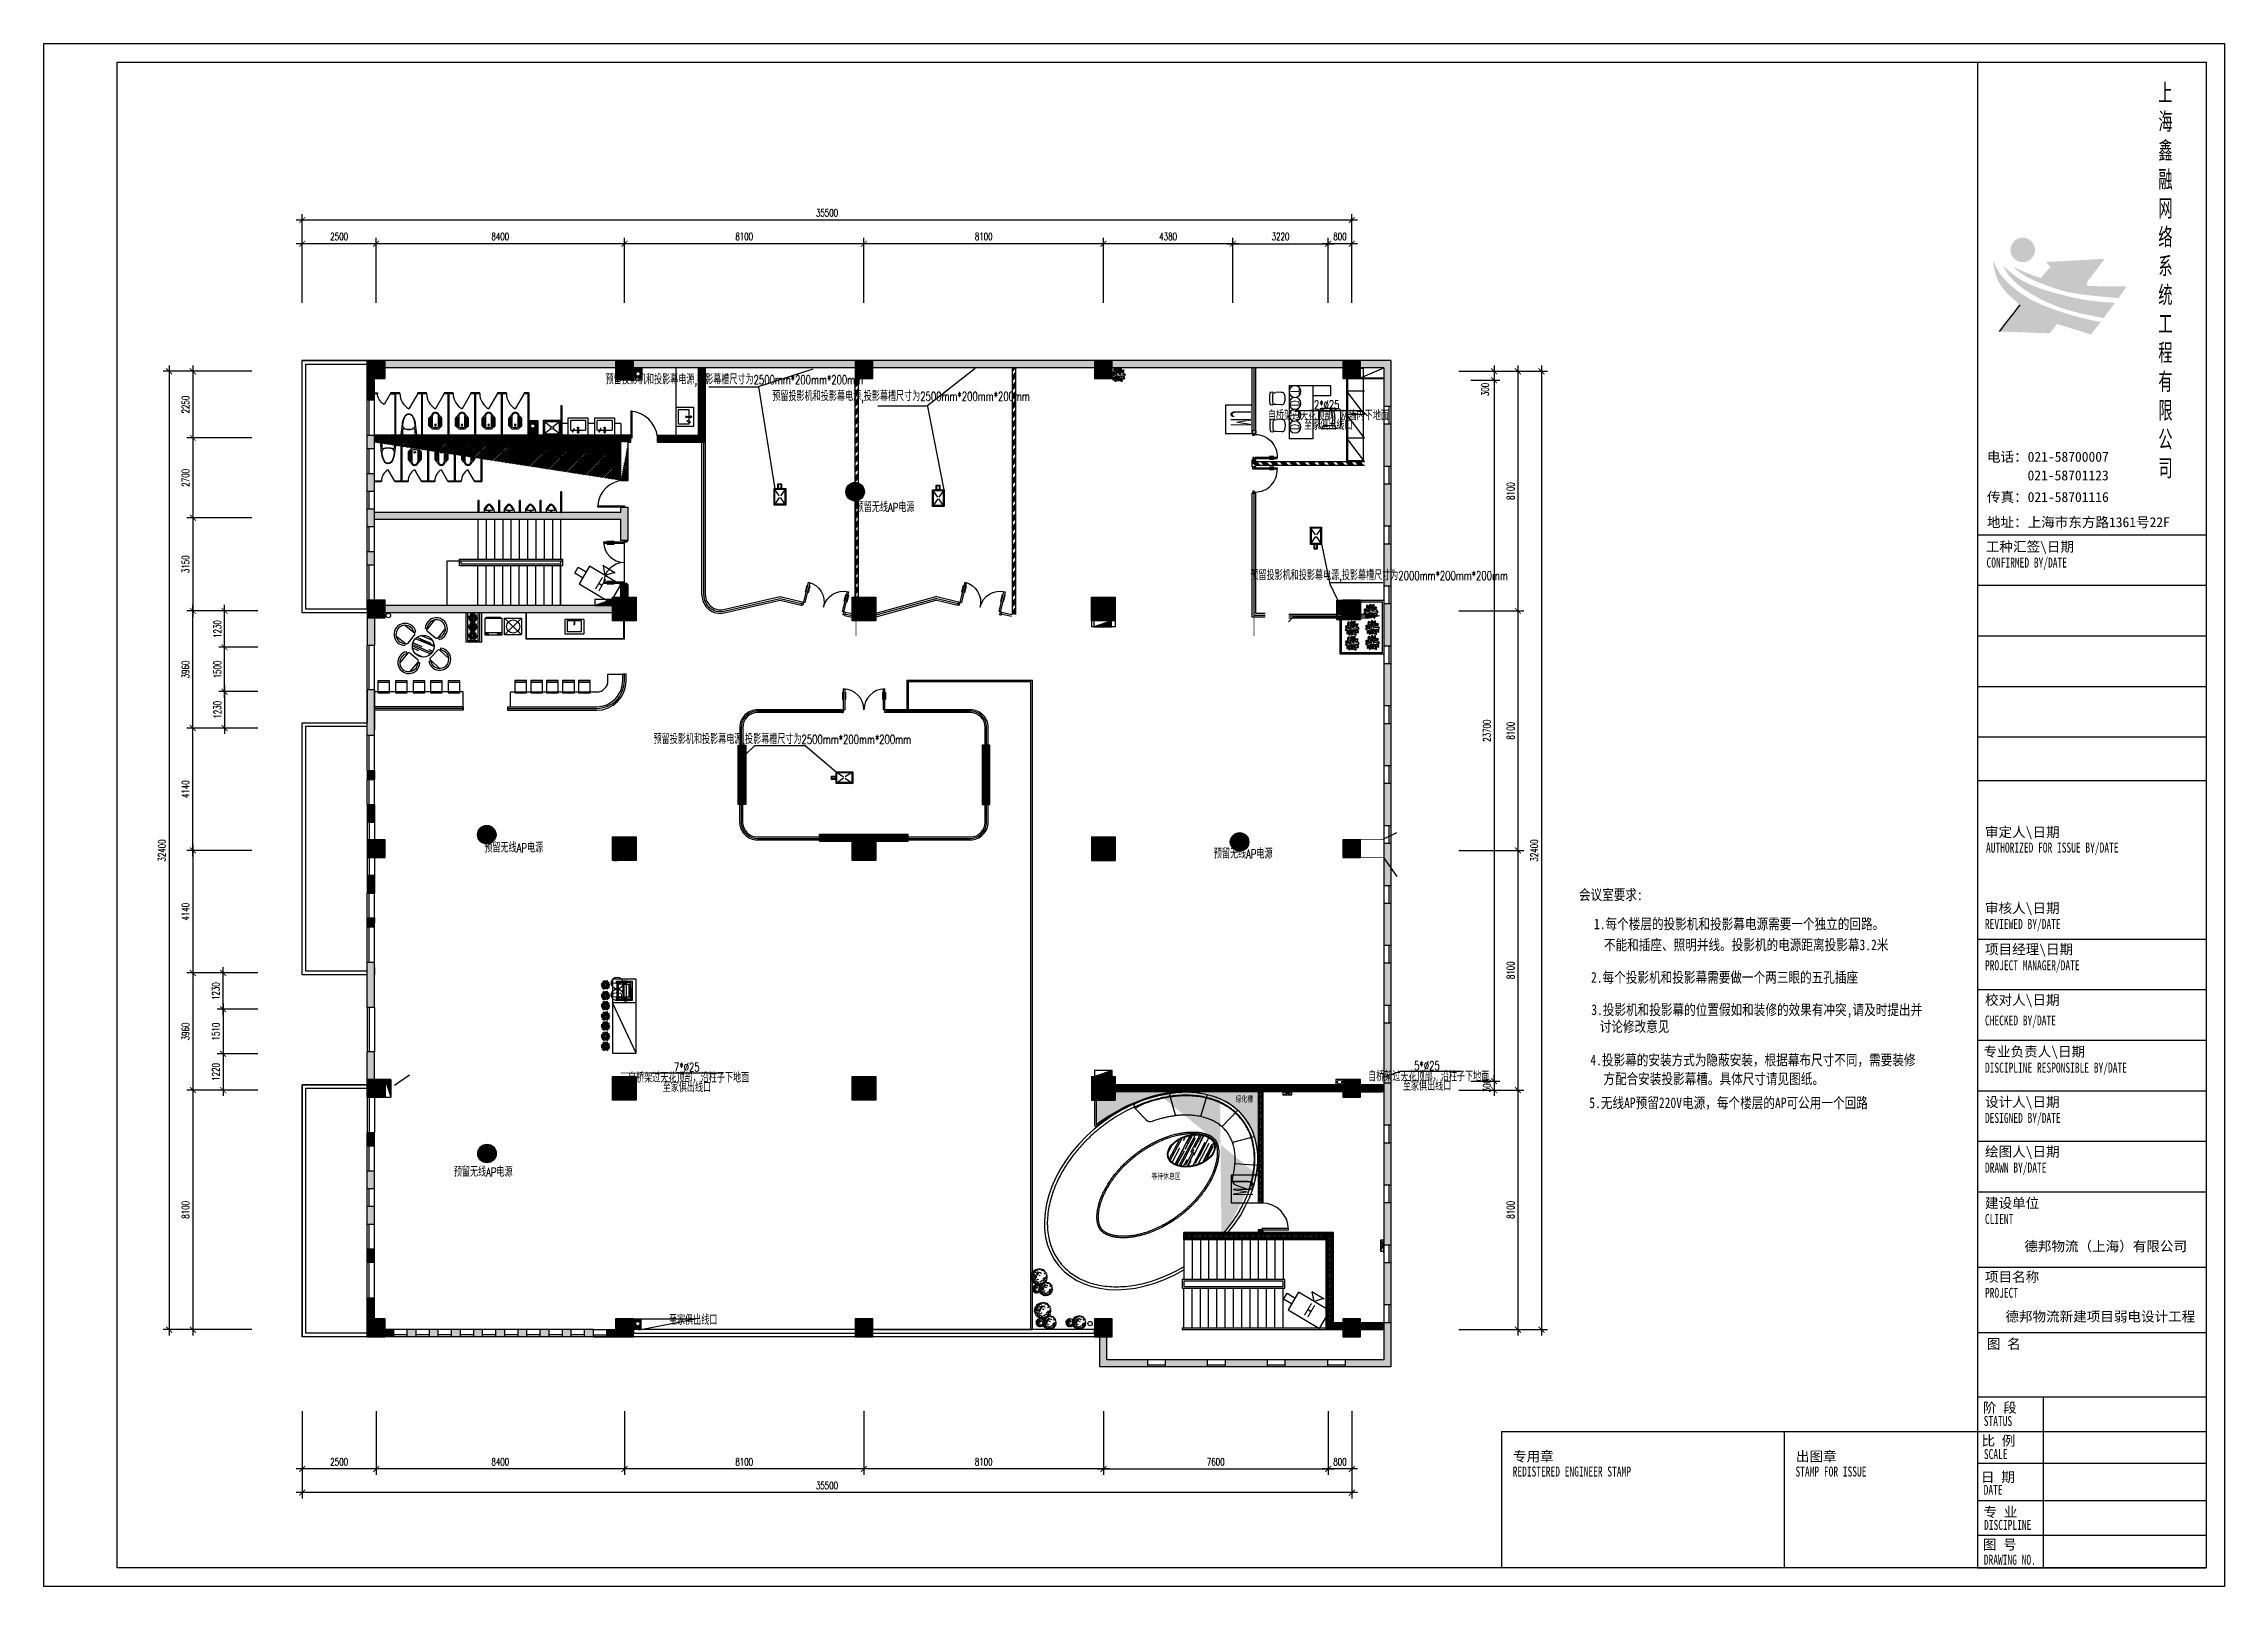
# Model space of a CAD drawing. Extents: x 243000 to 1039751, y -184758 to -16773.
# Drawn here: x 818454 to 892219, y -101127 to -48970 of the extents above; entities that cross this region are included whole.
import ezdxf
from ezdxf.enums import TextEntityAlignment as Align

# ---------------------------------------------------------------- set-up
doc = ezdxf.new("R2010")
doc.units = 0
doc.header["$LTSCALE"] = 1000
doc.header["$MEASUREMENT"] = 0
doc.layers.get('0').update_dxf_attribs({"linetype": 'CONTINUOUS'})
for name, color, linetype in [('2F-p', 2, 'CONTINUOUS'), ('_PAS CABLE TRAY', 7, 'CONTINUOUS'), ('BPM', 4, 'CONTINUOUS'), ('PDS', 1, 'CONTINUOUS'), ('rd-PDS点', 3, 'CONTINUOUS'), ('text', 7, 'CONTINUOUS'), ('WALL', 7, 'CONTINUOUS'), ('WINDOW_TEXT', 7, 'CONTINUOUS'), ('Z-TEXT', 7, 'CONTINUOUS'), ('会议', 7, 'CONTINUOUS'), ('图层2', 7, 'CONTINUOUS'), ('图框', 7, 'CONTINUOUS'), ('家具', 2, 'CONTINUOUS'), ('广播', 1, 'CONTINUOUS'), ('植物', 250, 'CONTINUOUS'), ('楼梯', 4, 'CONTINUOUS'), ('洁具', 4, 'CONTINUOUS'), ('消火栓', 1, 'CONTINUOUS'), ('玻璃线', 5, 'CONTINUOUS'), ('轴线标注', 1, 'CONTINUOUS'), ('门', 3, 'CONTINUOUS'), ('隔断', 5, 'CONTINUOUS')]:
    doc.layers.add(name, color=color, linetype=linetype)
doc.styles.add('-宋体', font='', dxfattribs={"width": 0.8})
doc.styles.add('CHINESE', font='')
doc.styles.add('DIM_FONT', font='romans.shx', dxfattribs={"width": 0.7, "height": 250, "bigfont": 'hztxt.shx'})
doc.styles.add('rd-1', font='')
doc.styles.add('ROMANS', font='romans.shx', dxfattribs={"width": 0.7, "bigfont": 'hzdxf.shx'})
doc.styles.add('SIMPLEX', font='SIMPLEX.SHX')
doc.styles.get("Standard").update_dxf_attribs({"font": '', "width": 0.6})
doc.styles.add('宋体', font='simhei.ttf')
doc.styles.add('样式 1', font='txt.shx', dxfattribs={"height": 3, "bigfont": 'gbcbig.shx'})
doc.styles.get('-宋体').set_extended_font_data('SimSun')
doc.styles.get('CHINESE').set_extended_font_data('NSimSun')
doc.styles.get('rd-1').set_extended_font_data('SimSun')
doc.styles.get('Standard').set_extended_font_data('SimSun')
pattern_1 = [(45, (504728.56788, 22557.4495), (-0.08838834765, 0.08838834765), [])]
pattern_2 = [(45, (504728.568, 22557.45), (-26.5165043, 26.5165043), [])]
pattern_3 = [(45, (504728.57, 22557.45), (-159.09903, 159.09903), []), (45, (504781.6, 22557.45), (-159.09903, 159.09903), []), (45, (504834.63, 22557.45), (-159.09903, 159.09903), []), (45, (504887.67, 22557.45), (-159.09903, 159.09903), [])]
pattern_4 = [(37.5, (504728.564, 22557.447), (-1.889801, 57.804713), [0, -45.6, 0, -51, 0, -48.75]), (7.5, (504728.56, 22557.45), (53.093301, 84.664382), [0, -24.6, 0, -41.1, 0, -15.75]), (327.5, (504691.664, 22557.447), (93.424256, 0.1697716), [0, -15, 0, -54, 0, -70.5]), (317.5, (504691.66, 22557.45), (90.183798, 26.330267), [0, -7.5, 0, -35.4, 0, -40.5])]

msp = doc.modelspace()

# ---------------------------------------------------------------- texts
at = {"layer": 'text', "color": 7, "char_height": 200, "width": 2254.483, "attachment_point": 1, "style": 'DIM_FONT'}
for s, insert in [('{\\fSimSun|b0|i0|c134|p2;绿化槽}', (858773.8, -84551.3)), ('{\\fSimSun|b0|i0|c134|p2;等待休息区}', (855929.8, -87162.3))]:
    msp.add_mtext(s, dxfattribs=dict(at, insert=insert))
at = {"layer": 'Z-TEXT', "color": 3, "style": 'ROMANS', "width": 0.7}
for s, p in [('预留投影机和投影幕电源,投影幕槽尺寸为2500mm*200mm*200mm', (841820.2, -60483.4)), ('预留投影机和投影幕电源,投影幕槽尺寸为2500mm*200mm*200mm', (847458.9, -61045.7)), ('2*%%C25', (861854.1, -61331.2)), ('自桥架过天花顶部，从墙内下地面', (861912.9, -61700.8)), ('至家俱出线口', (861909.6, -62024.9)), ('预留无线AP电源', (846917.7, -64802.5)), ('预留投影机和投影幕电源,投影幕槽尺寸为2000mm*200mm*200mm', (863629.7, -67105.7)), ('预留投影机和投影幕电源,投影幕槽尺寸为2500mm*200mm*200mm', (843441.8, -72642.5)), ('预留无线AP电源', (834355.9, -76314.5)), ('预留无线AP电源', (859030.4, -76516.7)), ('自桥架过天花顶部，沿柱子下地面', (840269.4, -84091.4)), ('至家俱出线口', (840214, -84415.7)), ('7*%%C25', (840210.6, -83721.9)), ('自桥架过天花顶部，沿柱子下地面', (865305.6, -84044.3)), ('至家俱出线口', (865250.2, -84368.5)), ('5*%%C25', (865246.7, -83674.7)), ('预留无线AP电源', (833323.6, -87272.9)), ('至家俱出线口', (840426.7, -92283))]:
    msp.add_text(s, height=300, dxfattribs=at).set_placement(p, align=Align.CENTER)
at = {"layer": '广播', "color": 3, "ltscale": 500, "style": '-宋体', "width": 0.8}
for s, p in [('会议室要求:', (871465.6, -77743.5)), ('1.每个楼层的投影机和投影幕电源需要一个独立的回路。', (875804.4, -78730)), ('不能和插座、照明并线。投影机的电源距离投影幕3.2米', (876044.4, -79438.1)), ('2.每个投影机和投影幕需要做一个两三眼的五孔插座', (875312.3, -80536.8)), ('3.投影机和投影幕的位置假如和装修的效果有冲突,请及时提出并', (876399.9, -81632.3)), ('讨论修改意见', (872268.1, -82200.1)), ('4.投影幕的安装方式为隐蔽安装，根据幕布尺寸不同，需要装修', (876272.4, -83331.5)), ('方配合安装投影幕槽。具体尺寸请见图纸。', (874944.6, -83966.2)), ('5.无线AP预留220V电源，每个楼层的AP可公用一个回路', (875447.2, -84779.6))]:
    msp.add_text(s, height=360, dxfattribs=at).set_placement(p, align=Align.MIDDLE_CENTER)
at = {"layer": '轴线标注', "color": 1, "char_height": 250, "attachment_point": 5, "style": 'DIM_FONT'}
for s, insert in [('\\A1;35500', (844952, -54690.2)), ('\\A1;2500', (828452, -55490.2)), ('\\A1;8400', (833902, -55490.2)), ('\\A1;8100', (842152, -55490.2)), ('\\A1;8100', (850252, -55490.2)), ('\\A1;3220', (860292, -55490.2)), ('\\A1;2500', (828452, -96914.1)), ('\\A1;8400', (833902, -96914.1)), ('\\A1;8100', (842152, -96914.1)), ('\\A1;8100', (850252, -96914.1)), ('\\A1;7600', (858102, -96914.1)), ('\\A1;800', (862302, -96914.1)), ('\\A1;35500', (844952, -97714.1))]:
    msp.add_mtext(s, dxfattribs=dict(at, insert=insert))
for s, insert, rotation in [('\\A1;4380', (856492, -55490.2), 359.999986), ('\\A1;800', (862302, -55490.2), 359.999986), ('\\A1;2250', (823257, -61173), 90), ('\\A1;2700', (823257, -63648), 90), ('\\A1;8100', (868077, -64098), 90), ('\\A1;3150', (823257, -66573), 90), ('\\A1;1230', (824330.3, -68763), 90), ('\\A1;3960', (823257, -70128), 90), ('\\A1;1500', (824330.3, -70128), 90), ('\\A1;1230', (824330.3, -71493), 90), ('\\A1;8100', (868077, -72198), 90), ('\\A1;4140', (823257, -74178), 90), ('\\A1;32400', (822457, -76248), 90), ('\\A1;32400', (868877, -76248), 90), ('\\A1;4140', (823257, -78318), 90), ('\\A1;8100', (868077, -80298), 90), ('\\A1;1230', (824279.3, -81003), 89.999776), ('\\A1;3960', (823257, -82368), 90), ('\\A1;1510', (824279.3, -82370.6), 90), ('\\A1;1220', (824279.3, -83735.6), 90), ('\\A1;8100', (823257, -88398), 90), ('\\A1;8100', (868077, -88398), 90)]:
    msp.add_mtext(s, dxfattribs=dict(at, insert=insert, rotation=rotation))
at = {"layer": '轴线标注', "color": 2, "char_height": 250, "attachment_point": 5, "rotation": 90, "style": 'DIM_FONT'}
for s, insert in [('\\A1;300', (867215.9, -60661.3)), ('\\A1;23700', (867270.9, -72198)), ('\\A1;300', (867270.9, -84198))]:
    msp.add_mtext(s, dxfattribs=dict(at, insert=insert))

# ---------------------------------------------------------------- blocks, each defined once
blk = doc.blocks.new('_fzh')
at = {"layer": 'WALL'}
blk.add_hatch(color=7, dxfattribs=at).paths.add_polyline_path([(0.5, 0.5), (-0.5, 0.5), (-0.5, -0.5), (0.5, -0.5)])
at = {"layer": 'WALL', "color": 7}
blk.add_lwpolyline([(-0.5, -0.5), (0.5, -0.5), (0.5, 0.5), (-0.5, 0.5)], close=True, dxfattribs=at)
blk = doc.blocks.new('_LV12')
at = {"color": 8}
for p, q in [((-250, -50), (-39, -219)), ((-250, -450), (-39, -281)), ((39, -219), (250, -50)), ((39, -281), (250, -450))]:
    blk.add_line(p, q, dxfattribs=at)
for points in [[(300, -500), (300, 0), (-300, 0), (-300, -500)], [(250, -450), (250, -50), (-250, -50), (-250, -450)]]:
    blk.add_lwpolyline(points, close=True, dxfattribs=at)
blk.add_circle((0, -250), 50, dxfattribs=at)
blk = doc.blocks.new('_LV13')
at = {"color": 8}
blk.add_circle((0, 0), 0.5, dxfattribs=at)
blk = doc.blocks.new('P02TRX15')
at = {"layer": '植物', "color": 250, "linetype": 'ByBlock'}
for points in [[(-0.53, 0.03), (-0.51, 0.02), (-0.48, 0.04), (-0.52, 0.05)], [(-0.52, 0.11), (-0.5, 0.09), (-0.47, 0.09), (-0.49, 0.12)], [(-0.49, 0.21), (-0.47, 0.19), (-0.44, 0.19), (-0.46, 0.22)], [(-0.47, 0.11), (-0.45, 0.09), (-0.42, 0.1), (-0.45, 0.12)], [(-0.45, 0.25), (-0.43, 0.22), (-0.4, 0.22), (-0.42, 0.25)], [(-0.43, 0.31), (-0.42, 0.28), (-0.39, 0.27), (-0.4, 0.31)], [(-0.42, 0.03), (-0.39, 0.01), (-0.36, 0.02), (-0.4, 0.04)], [(-0.41, 0.16), (-0.4, 0.14), (-0.36, 0.14), (-0.39, 0.17)], [(-0.38, 0.34), (-0.37, 0.31), (-0.34, 0.3), (-0.35, 0.34)], [(-0.37, 0.28), (-0.37, 0.25), (-0.34, 0.23), (-0.34, 0.27)], [(-0.36, 0), (-0.33, -0.01), (-0.31, 0.01), (-0.35, 0.02)], [(-0.32, 0.36), (-0.32, 0.33), (-0.29, 0.31), (-0.29, 0.35)], [(-0.31, 0.42), (-0.3, 0.39), (-0.27, 0.38), (-0.28, 0.42)], [(-0.3, 0.15), (-0.28, 0.13), (-0.25, 0.13), (-0.27, 0.16)], [(-0.23, 0.22), (-0.22, 0.2), (-0.19, 0.19), (-0.2, 0.22)], [(-0.22, 0.45), (-0.22, 0.43), (-0.2, 0.4), (-0.19, 0.44)], [(-0.21, 0.37), (-0.22, 0.34), (-0.21, 0.32), (-0.19, 0.35)], [(-0.17, 0.46), (-0.18, 0.43), (-0.16, 0.41), (-0.15, 0.45)], [(-0.15, 0.33), (-0.16, 0.3), (-0.14, 0.27), (-0.13, 0.31)], [(-0.14, 0.5), (-0.14, 0.47), (-0.12, 0.45), (-0.11, 0.48)], [(-0.12, 0.42), (-0.12, 0.39), (-0.1, 0.37), (-0.09, 0.41)], [(-0.08, 0.3), (-0.09, 0.27), (-0.08, 0.25), (-0.06, 0.28)], [(-0.06, 0.39), (-0.07, 0.36), (-0.05, 0.34), (-0.04, 0.38)], [(-0.05, 0.52), (-0.06, 0.5), (-0.05, 0.47), (-0.03, 0.5)], [(-0.01, 0.43), (-0.02, 0.4), (0, 0.37), (0.01, 0.41)], [(0.01, 0.34), (-0.01, 0.32), (0, 0.29), (0.03, 0.32)], [(0.02, 0.51), (0, 0.48), (0.01, 0.45), (0.03, 0.49)], [(0.06, 0.52), (0.05, 0.49), (0.07, 0.47), (0.08, 0.5)], [(0.1, 0.43), (0.07, 0.42), (0.07, 0.38), (0.1, 0.4)], [(0.07, 0.01), (0.09, 0), (0.12, 0.01), (0.09, 0.03)], [(0.13, 0.48), (0.11, 0.46), (0.11, 0.43), (0.14, 0.46)], [(0.21, 0.47), (0.18, 0.45), (0.18, 0.42), (0.21, 0.44)], [(0.25, 0.44), (0.23, 0.42), (0.22, 0.39), (0.26, 0.41)], [(0.23, 0.05), (0.26, 0.06), (0.27, 0.09), (0.24, 0.08)], [(0.29, 0.3), (0.26, 0.3), (0.25, 0.27), (0.29, 0.27)], [(0.3, -0.01), (0.28, 0.01), (0.25, -0.01), (0.28, -0.02)], [(0.35, 0.4), (0.32, 0.39), (0.31, 0.35), (0.35, 0.37)], [(0.38, 0.34), (0.35, 0.33), (0.34, 0.3), (0.38, 0.31)], [(0.37, 0.24), (0.4, 0.25), (0.41, 0.28), (0.37, 0.27)], [(0.41, 0.07), (0.44, 0.07), (0.46, 0.09), (0.42, 0.09)], [(0.43, 0.2), (0.46, 0.21), (0.47, 0.24), (0.43, 0.23)], [(0.45, 0.15), (0.48, 0.16), (0.49, 0.19), (0.45, 0.18)], [(0.47, 0.12), (0.5, 0.12), (0.53, 0.14), (0.49, 0.14)], [(0.47, 0.06), (0.5, 0.05), (0.52, 0.07), (0.48, 0.08)], [(-0.54, -0.09), (-0.51, -0.1), (-0.49, -0.07), (-0.53, -0.07)], [(-0.5, -0.15), (-0.47, -0.15), (-0.45, -0.13), (-0.49, -0.13)], [(-0.49, -0.03), (-0.46, -0.04), (-0.44, -0.02), (-0.48, -0.01)], [(-0.41, -0.07), (-0.44, -0.07), (-0.46, -0.09), (-0.42, -0.1)], [(-0.46, -0.2), (-0.43, -0.19), (-0.42, -0.16), (-0.46, -0.17)], [(-0.46, -0.26), (-0.44, -0.25), (-0.43, -0.22), (-0.46, -0.23)], [(-0.41, -0.18), (-0.39, -0.16), (-0.39, -0.13), (-0.42, -0.15)], [(-0.42, -0.3), (-0.39, -0.3), (-0.38, -0.27), (-0.42, -0.27)], [(-0.4, -0.37), (-0.37, -0.36), (-0.36, -0.33), (-0.4, -0.34)], [(-0.39, -0.33), (-0.36, -0.32), (-0.35, -0.29), (-0.39, -0.3)], [(-0.37, -0.25), (-0.34, -0.25), (-0.32, -0.22), (-0.36, -0.23)], [(-0.34, -0.14), (-0.31, -0.14), (-0.29, -0.11), (-0.33, -0.11)], [(-0.33, -0.36), (-0.34, -0.38), (-0.33, -0.41), (-0.31, -0.38)], [(-0.32, -0.3), (-0.3, -0.29), (-0.29, -0.26), (-0.33, -0.27)], [(-0.28, -0.33), (-0.25, -0.32), (-0.25, -0.29), (-0.28, -0.3)], [(-0.27, -0.4), (-0.28, -0.43), (-0.27, -0.46), (-0.25, -0.42)], [(-0.25, -0.17), (-0.22, -0.16), (-0.21, -0.14), (-0.24, -0.14)], [(-0.24, -0.27), (-0.21, -0.26), (-0.2, -0.23), (-0.24, -0.25)], [(-0.21, -0.36), (-0.23, -0.39), (-0.22, -0.42), (-0.2, -0.38)], [(-0.2, -0.41), (-0.22, -0.43), (-0.22, -0.47), (-0.19, -0.44)], [(-0.2, -0.07), (-0.17, -0.07), (-0.15, -0.04), (-0.19, -0.04)], [(-0.18, -0.32), (-0.2, -0.34), (-0.18, -0.37), (-0.16, -0.34)], [(-0.18, -0.45), (-0.19, -0.48), (-0.18, -0.51), (-0.16, -0.48)], [(-0.13, -0.19), (-0.15, -0.21), (-0.14, -0.24), (-0.12, -0.21)], [(-0.13, -0.47), (-0.14, -0.5), (-0.13, -0.52), (-0.11, -0.49)], [(-0.09, -0.42), (-0.11, -0.44), (-0.09, -0.47), (-0.07, -0.44)], [(-0.09, -0.35), (-0.1, -0.38), (-0.09, -0.4), (-0.07, -0.37)], [(-0.07, -0.32), (-0.06, -0.29), (-0.08, -0.27), (-0.09, -0.3)], [(-0.07, -0.14), (-0.08, -0.17), (-0.07, -0.2), (-0.05, -0.17)], [(-0.07, -0.21), (-0.08, -0.24), (-0.06, -0.27), (-0.05, -0.23)], [(-0.04, -0.36), (-0.05, -0.39), (-0.03, -0.42), (-0.02, -0.38)], [(-0.03, -0.3), (-0.04, -0.33), (-0.02, -0.35), (-0.01, -0.31)], [(-0.03, -0.5), (-0.04, -0.52), (-0.02, -0.55), (-0.01, -0.52)], [(0, -0.41), (-0.01, -0.44), (0.01, -0.46), (0.02, -0.43)], [(0.01, -0.46), (0, -0.49), (0.02, -0.52), (0.03, -0.48)], [(0.03, -0.15), (0.01, -0.18), (0.03, -0.21), (0.05, -0.17)], [(0.03, -0.22), (0.02, -0.25), (0.04, -0.28), (0.05, -0.24)], [(0.05, -0.35), (0.04, -0.37), (0.05, -0.4), (0.07, -0.37)], [(0.05, -0.47), (0.05, -0.5), (0.07, -0.51), (0.07, -0.48)], [(0.09, -0.31), (0.08, -0.34), (0.1, -0.37), (0.11, -0.33)], [(0.1, -0.48), (0.1, -0.51), (0.13, -0.52), (0.13, -0.49)], [(0.11, -0.11), (0.13, -0.14), (0.16, -0.14), (0.14, -0.11)], [(0.11, -0.19), (0.12, -0.21), (0.15, -0.22), (0.14, -0.18)], [(0.11, -0.41), (0.11, -0.44), (0.13, -0.46), (0.13, -0.42)], [(0.16, -0.37), (0.16, -0.4), (0.19, -0.41), (0.18, -0.37)], [(0.16, -0.44), (0.16, -0.47), (0.18, -0.49), (0.18, -0.45)], [(0.17, -0.18), (0.19, -0.21), (0.22, -0.21), (0.2, -0.18)], [(0.19, -0.09), (0.2, -0.12), (0.23, -0.13), (0.22, -0.09)], [(0.21, -0.41), (0.21, -0.44), (0.23, -0.46), (0.23, -0.42)], [(0.22, -0.28), (0.22, -0.31), (0.25, -0.32), (0.24, -0.28)], [(0.25, -0.36), (0.26, -0.39), (0.29, -0.4), (0.28, -0.36)], [(0.25, -0.42), (0.25, -0.45), (0.28, -0.47), (0.28, -0.43)], [(0.26, -0.12), (0.28, -0.14), (0.31, -0.13), (0.28, -0.11)], [(0.31, -0.3), (0.33, -0.32), (0.36, -0.32), (0.34, -0.29)], [(0.31, -0.37), (0.32, -0.4), (0.35, -0.42), (0.34, -0.38)], [(0.35, -0.2), (0.37, -0.23), (0.41, -0.22), (0.38, -0.19)], [(0.37, -0.31), (0.38, -0.33), (0.41, -0.33), (0.4, -0.3)], [(0.39, -0.25), (0.41, -0.27), (0.44, -0.27), (0.42, -0.24)], [(0.43, -0.09), (0.45, -0.11), (0.48, -0.1), (0.45, -0.08)], [(0.43, -0.17), (0.45, -0.2), (0.48, -0.2), (0.46, -0.17)], [(0.46, -0.03), (0.49, -0.03), (0.51, -0.01), (0.47, -0.01)], [(0.48, -0.08), (0.5, -0.1), (0.53, -0.09), (0.5, -0.07)]]:
    blk.add_lwpolyline(points, close=True, dxfattribs=at)
blk = doc.blocks.new('A$C1A367916')
at = {"layer": '家具', "color": 8}
for p, q in [((608, 626), (589, 665)), ((608, 49), (589, 10)), ((667, 567), (599, 567)), ((667, 98), (599, 98)), ((608, 567), (608, 626)), ((657, 626), (608, 626)), ((608, 49), (608, 98)), ((657, 49), (608, 49)), ((648, 108), (648, 557)), ((648, 557), (814, 557)), ((814, 108), (648, 108)), ((667, 616), (657, 626)), ((667, 59), (657, 49)), ((1049, 616), (667, 616)), ((667, 616), (667, 557)), ((667, 108), (667, 59)), ((1049, 59), (667, 59)), ((814, 557), (814, 108)), ((843, 550), (814, 557)), ((814, 108), (843, 115)), ((843, 645), (843, 665)), ((951, 645), (843, 645)), ((843, 557), (843, 108)), ((1019, 557), (843, 557)), ((843, 108), (1019, 108)), ((951, 29), (843, 29)), ((843, 29), (843, 10)), ((853, 597), (853, 577)), ((941, 597), (853, 597)), ((853, 577), (941, 577)), ((853, 548), (853, 117)), ((1009, 548), (853, 548)), ((853, 117), (1009, 117)), ((853, 68), (853, 88)), ((853, 88), (941, 88)), ((941, 68), (853, 68)), ((863, 645), (863, 636)), ((863, 636), (882, 626)), ((863, 39), (882, 49)), ((863, 29), (863, 39)), ((872, 577), (872, 597)), ((872, 68), (872, 88)), ((872, 78), (941, 78)), ((882, 626), (912, 626)), ((882, 577), (882, 597)), ((882, 49), (912, 49)), ((912, 509), (902, 509)), ((912, 469), (902, 469)), ((912, 430), (902, 430)), ((912, 391), (902, 391)), ((912, 352), (902, 352)), ((912, 313), (902, 313)), ((912, 274), (902, 274)), ((912, 235), (902, 235)), ((912, 196), (902, 196)), ((912, 156), (902, 156)), ((912, 626), (931, 636)), ((912, 127), (912, 538)), ((912, 49), (931, 39)), ((931, 645), (931, 636)), ((931, 29), (931, 39)), ((941, 577), (941, 597)), ((941, 88), (941, 68)), ((951, 665), (951, 645)), ((951, 10), (951, 29)), ((1009, 117), (1009, 548)), ((1019, 108), (1019, 557)), ((1078, 636), (1049, 616)), ((1049, 59), (1049, 616)), ((1078, 39), (1049, 59)), ((1117, 665), (1078, 645)), ((1078, 645), (1078, 29)), ((1117, 10), (1078, 29)), ((1088, 587), (1088, 616)), ((1088, 616), (1107, 616)), ((1107, 587), (1088, 587)), ((1088, 548), (1088, 577)), ((1088, 577), (1107, 577)), ((1107, 548), (1088, 548)), ((1088, 509), (1088, 538)), ((1088, 538), (1107, 538)), ((1107, 509), (1088, 509)), ((1088, 469), (1088, 499)), ((1088, 499), (1107, 499)), ((1107, 469), (1088, 469)), ((1088, 254), (1088, 401)), ((1088, 401), (1107, 401)), ((1107, 254), (1088, 254)), ((1107, 616), (1107, 587)), ((1107, 577), (1107, 548)), ((1107, 538), (1107, 509)), ((1107, 499), (1107, 469)), ((1107, 401), (1107, 254))]:
    blk.add_line(p, q, dxfattribs=at)
at = {"layer": '家具', "color": 8, "linetype": 'ByBlock'}
for p, q in [((599, 567), (589, 567)), ((589, 98), (599, 98)), ((599, 98), (599, 567)), ((843, 675), (951, 675)), ((843, 675), (843, 665)), ((843, 10), (843, 0)), ((843, 0), (951, 0)), ((951, 675), (951, 665)), ((951, 10), (951, 0))]:
    blk.add_line(p, q, dxfattribs=at)
for points in [[(843, 665), (589, 665), (589, 567)], [(589, 98), (589, 10), (843, 10)], [(1117, 10), (1117, 665), (951, 665)], [(951, 10), (1117, 10)]]:
    blk.add_lwpolyline(points, dxfattribs=at)
blk = doc.blocks.new('vreregre')
at = {"layer": '洁具', "color": 7}
for p, q in [((1904780, -62108), (1903980, -62108)), ((1903980, -62708), (1903980, -62108)), ((1904343, -62652), (1904368, -62652)), ((1904368, -62652), (1904368, -62533)), ((1904393, -62652), (1904393, -62533)), ((1904393, -62652), (1904418, -62652)), ((1904780, -62708), (1904780, -62108)), ((1903980, -62708), (1904780, -62708))]:
    blk.add_line(p, q, dxfattribs=at)
blk.add_lwpolyline([(1904452, -62652), (1904680, -62652), (1904680, -62208), (1904080, -62208), (1904080, -62652), (1904309, -62652)], dxfattribs=at)
for centre, radius in [((1904326, -62670), 25), ((1904326, -62670), 20), ((1904435, -62670), 25), ((1904435, -62670), 20)]:
    blk.add_circle(centre, radius, dxfattribs=at)
for centre, radius, start, end in [((1904380, -62521), 25, 300, 240), ((1904380, -62533), 12.5, 0, 180), ((1904380, -62652), 12.5, 180, 0)]:
    blk.add_arc(centre, radius, start, end, dxfattribs=at)
blk = doc.blocks.new('A$C692518CD')
at = {"layer": '洁具', "color": 7}
blk.add_line((560, 75), (0, 75), dxfattribs=at)
for points in [[(0, 575), (560, 575), (560, 0), (0, 0)], [(33, 53), (103, 53), (103, 16), (33, 16)], [(522, 596), (34, 596), (34, 610), (522, 610)], [(432, 58), (445, 58), (445, 22), (432, 22)], [(462, 58), (474, 58), (474, 22), (462, 22)], [(492, 58), (504, 58), (504, 22), (492, 22)]]:
    blk.add_lwpolyline(points, close=True, dxfattribs=at)
blk = doc.blocks.new('sretr')
at = {"layer": '图层2', "color": 7, "ltscale": 4}
for p, q in [((439996, -247714), (439974, -247692)), ((439976, -247764), (439991, -247723)), ((440421, -247442), (440410, -247412)), ((440431, -247441), (440475, -247445)), ((440854, -247471), (440813, -247455)), ((440863, -247476), (440885, -247454)), ((439950, -248033), (439920, -248042)), ((439949, -248023), (439954, -247979)), ((440206, -248467), (440184, -248489)), ((440256, -248489), (440215, -248473)), ((440562, -248527), (440605, -248535)), ((440616, -248534), (440623, -248565)), ((441063, -248303), (441084, -248326)), ((441070, -248294), (441088, -248254)), ((441128, -247957), (441132, -247913)), ((441131, -247903), (441161, -247893))]:
    blk.add_line(p, q, dxfattribs=at)
for points in [[(439798, -247363), (440021, -247711, 0.414214), (440097, -247727), (440393, -247538, 0.414214), (440410, -247462), (440187, -247114), (440185, -247115)], [(441460, -247670), (441110, -247890, -0.414214), (441034, -247872), (440847, -247574, -0.414214), (440864, -247499), (441214, -247279), (441215, -247281)], [(439849, -248652), (440204, -248442, 0.414214), (440223, -248367), (440044, -248064, 0.414214), (439969, -248045), (439613, -248255), (439615, -248257)], [(440821, -248881), (440631, -248515, -0.414214), (440654, -248440), (440967, -248279, -0.414214), (441041, -248302), (441231, -248669), (441228, -248670)]]:
    blk.add_lwpolyline(points, format="xyb", dxfattribs=at)
for centre, radius, start, end in [((440102, -247412), 374, 355.00257, 250.21132), ((440102, -247412), 308, 359.94429, 245.26961), ((439984, -247681), 15.2, 226.28107, 20.67513), ((439993, -247718), 5.5, 250.21132, 46.5253), ((440398, -247418), 13.6, 218.67287, 24.62491), ((440426, -247440), 5.5, 198.68859, 355.00257), ((441164, -247585), 374, 264.54664, 159.75539), ((440859, -247472), 5.5, 159.75539, 316.06937), ((440894, -247464), 13.6, 130.13305, 296.08509), ((441164, -247585), 308, 269.48836, 154.81367), ((439908, -248350), 374, 83.00021, 338.20896), ((439908, -248350), 308, 87.94192, 333.26724), ((439925, -248055), 13.6, 306.67051, 112.62255), ((439948, -248028), 5.5, 286.68623, 83.00021), ((440173, -248478), 15.2, 314.27871, 108.67276), ((440210, -248471), 5.5, 338.20896, 134.52294), ((440930, -248593), 374, 169.7781, 64.98685), ((440611, -248536), 5.5, 13.46412, 169.7781), ((440930, -248593), 308, 174.71982, 60.04513), ((440638, -248561), 15.2, 39.3143, 193.70835), ((441073, -248334), 13.6, 35.36451, 201.31655), ((441067, -248299), 5.5, 64.98685, 221.30083), ((441133, -247908), 5.5, 108.23266, 264.54664), ((441156, -247878), 15.2, 134.08284, 288.47689)]:
    blk.add_arc(centre, radius, start, end, dxfattribs=at)
at = {"layer": '家具', "color": 7}
for p, q in [((440750, -248301), (440228, -247821)), ((440509, -248005), (440258, -247773)), ((440892, -248129), (440387, -247665)), ((440832, -247993), (440449, -247641)), ((440902, -248101), (440512, -247743)), ((440910, -247919), (440595, -247629)), ((440359, -248094), (440189, -247938)), ((440703, -248326), (440206, -247869)), ((440416, -248333), (440223, -248156)), ((440636, -248349), (440616, -248331)), ((440794, -248267), (440693, -248174)), ((440911, -248065), (440893, -248049))]:
    blk.add_line(p, q, dxfattribs=at)
at = {"layer": '家具', "color": 7, "ltscale": 5}
blk.add_circle((440551, -247993), 367, dxfattribs=at)
blk = doc.blocks.new('sdg')
at = {"layer": '洁具', "color": 8}
for p, q in [((-20737, -199410), (-21397, -199410)), ((-21203, -199632), (-21252, -199548)), ((-21195, -199627), (-21243, -199543)), ((-21082, -199618), (-21088, -199504)), ((-21087, -199520), (-21086, -199504)), ((-21063, -199490), (-21071, -199490)), ((-21052, -199618), (-21046, -199504)), ((-21048, -199504), (-21047, -199520))]:
    blk.add_line(p, q, dxfattribs=at)
blk.add_lwpolyline([(-21397, -199410), (-21397, -200000), (-20737, -200000), (-20737, -199410)], dxfattribs=at)
blk.add_lwpolyline([(-21084, -199570), (-21297, -199570, 0.414214), (-21317, -199590), (-21317, -199900, 0.414214), (-21297, -199920), (-20837, -199920, 0.414214), (-20817, -199900), (-20817, -199590, 0.414214), (-20837, -199570), (-21049, -199570)], format="xyb", dxfattribs=at)
blk.add_lwpolyline([(-21047, -199520, 0.105461), (-21049, -199513, 0.10111), (-21053, -199507, 0.09551), (-21059, -199503, 0.091895), (-21067, -199501, 0.091895), (-21075, -199503, 0.09551), (-21081, -199507, 0.10111), (-21086, -199513, 0.105461), (-21087, -199520, 0.105461), (-21085, -199527, 0.10111), (-21081, -199533, 0.09551), (-21075, -199537, 0.091895), (-21067, -199538, 0.091895), (-21059, -199537, 0.09551), (-21053, -199533, 0.10111), (-21048, -199527, 0.105461)], format="xyb", close=True, dxfattribs=at)
for centre, radius in [((-21252, -199538), 10), ((-21067, -199661), 21.3)]:
    blk.add_circle(centre, radius, dxfattribs=at)
for centre, radius, start, end in [((-21252, -199538), 17.5, 316.82571, 283.62261), ((-21199, -199629), 5, 210.22416, 30.22416), ((-21067, -199503), 21, 357.22319, 183.22512), ((-21071, -199505), 15, 90.22416, 175.83442), ((-21067, -199605), 19.4, 219.52354, 320.92477), ((-21063, -199505), 15, 4.6139, 90.22416)]:
    blk.add_arc(centre, radius, start, end, dxfattribs=at)
blk = doc.blocks.new('4234252')
at = {"layer": '植物', "color": 250}
for centre, major_axis, start_param, end_param in [((240791, -95879), (0, 180), -0.359457, 0.901022), ((240963, -97343), (0, 1610), 0.057769, 0.208197), ((240758, -95601), (0, 197), 2.58517, 3.623046), ((240719, -95760), (0, 116), -0.590484, 0.523971), ((240727, -95641), (0, 68.6), 1.837662, 3.28234), ((241967, -90706), (0, 5161), 2.859263, 2.883945), ((240808, -95861), (0, 100), 0.866574, 2.12611), ((240879, -95940), (0, 167), 0.529927, 1.415675), ((240537, -95587), (0, 392), 3.724097, 3.920593), ((240871, -95579), (0, 135), 0.993138, 2.941338), ((241088, -95435), (0, 361), 1.768065, 2.394191), ((240732, -95664), (0, 164), -1.536179, -0.266269), ((240899, -95887), (0, 130), 0.536111, 2.111388), ((241170, -96028), (0, 420), 0.851058, 1.394467), ((240732, -95789), (0, 181), 3.564494, 4.731128), ((240941, -95570), (0, 111), 0.524495, 1.44463), ((240934, -95878), (0, 69.9), 1.664297, 2.699348), ((241174, -95583), (0, 333), 1.236152, 1.684397), ((241015, -95642), (0, 153), 0.043698, 1.674423), ((240841, -95531), (0, 80.5), 4.636915, 5.505824), ((241062, -95764), (0, 188), 1.685863, 2.993944), ((240592, -95901), (0, 353), 4.598653, 5.009933), ((240882, -95893), (0, 55.6), 3.671935, 4.903974), ((241158, -95713), (0, 278), 0.639486, 1.52962), ((240434, -96310), (0, 763), -1.079212, -0.769242), ((240804, -95514), (0, 230), 3.782582, 4.816003), ((241023, -95802), (0, 149), -1.139226, 0.796843), ((241024, -96038), (0, 327), -0.422616, 0.324932), ((241023, -95509), (0, 268), 2.842055, 3.671774), ((240901, -95911), (0, 157), 4.459149, 5.917613), ((241124, -95786), (0, 203), 0.122173, 0.899859), ((241061, -95680), (0, 105), -0.445664, 0.775754), ((240962, -95983), (0, 210), -0.986532, -0.211254), ((241049, -95853), (0, 80.1), 4.540681, 6.538815), ((241111, -95627), (0, 240), 2.774119, 3.178977), ((240970, -95533), (0, 156), 3.800502, 4.372702)]:
    blk.add_ellipse(centre, major_axis=major_axis, ratio=0.897571, start_param=start_param, end_param=end_param, dxfattribs=at)
blk = doc.blocks.new('_ArchTick')
at = {"color": 0, "linetype": 'ByBlock', "const_width": 0.15}
blk.add_lwpolyline([(-0.5, -0.5), (0.5, 0.5)], dxfattribs=at)
blk = doc.blocks.new('542422')
at = {"layer": '消火栓'}
blk.add_hatch(color=7, dxfattribs=at).paths.add_polyline_path([(116564, 164856), (115964, 164656), (116564, 164656)])
at = {"layer": '消火栓', "color": 7}
blk.add_line((116564, 164856), (115964, 164656), dxfattribs=at)
blk.add_lwpolyline([(115964, 164856), (115964, 164656), (116564, 164656), (116564, 164856)], close=True, dxfattribs=at)
blk = doc.blocks.new('A$C48413B5D')
at = {"color": 8}
for p, q in [((0, 22), (0, 487)), ((61, 36), (105, 41)), ((63, 20), (61, 36)), ((106, 24), (63, 20)), ((105, 44), (71, 41)), ((71, 41), (71, 38)), ((105, 41), (105, 44)), ((105, 41), (106, 24))]:
    blk.add_line(p, q, dxfattribs=at)
for centre, radius, start, end in [((21, 488), 21.3, 84.36942, 181.12233), ((10, 453), 9.5, 88.83657, 186.85624), ((10, 56), 9.5, 173.14376, 271.16343), ((21, 21), 21.3, 178.87767, 275.63058), ((-31, -1525), 1988, 82.99922, 88.83657), ((-31, 2034), 1988, 271.16343, 277.00078), ((-262, -3912), 4431, 81.69158, 86.30215), ((-262, 4422), 4431, 273.69785, 278.30842), ((647, 263), 463, 157.95563, 180.96763), ((647, 246), 463, 179.03237, 202.04437), ((703, 260), 513, 172.1351, 180.55836), ((703, 249), 513, 179.44164, 187.8649), ((345, 310), 151, 82.96916, 172.1351), ((345, 199), 151, 187.8649, 277.03084), ((210, 440), 8.29, 337.95563, 81.06705), ((210, 69), 8.29, 278.93295, 22.04437), ((251, -436), 903, 68.45308, 82.8162), ((251, 945), 903, 277.1838, 291.54692), ((234, -509), 991, 70.70677, 81.67806), ((234, 1018), 991, 278.32194, 289.29323), ((381, -4), 467, 50.06528, 67.18273), ((381, 513), 467, 292.81727, 309.93472), ((412, 45), 398, 49.24925, 64.59148), ((412, 464), 398, 295.40852, 310.75075), ((587, 255), 124, 359.20973, 47.35816), ((587, 254), 124, 312.63661, 359.63183), ((604, 263), 119, 355.54228, 49.9861), ((604, 246), 119, 309.93472, 3.64486)]:
    blk.add_arc(centre, radius, start, end, dxfattribs=at)
blk = doc.blocks.new('A$C544B18FA')
at = {"layer": '洁具', "color": 8}
for p, q in [((0, 380), (120, 424)), ((0, 350), (120, 394)), ((0, 120), (0, 380)), ((0, 320), (120, 364)), ((0, 290), (120, 334)), ((0, 260), (120, 304)), ((0, 230), (120, 274)), ((0, 200), (120, 244)), ((0, 170), (120, 214)), ((0, 140), (120, 184)), ((120, 0), (0, 120)), ((7, 113), (120, 154)), ((29, 91), (120, 124)), ((51, 69), (120, 94)), ((120, 80), (120, 452)), ((320, 80), (320, 452)), ((440, 380), (320, 424)), ((440, 350), (320, 394)), ((440, 320), (320, 364)), ((440, 290), (320, 334)), ((440, 260), (320, 304)), ((440, 230), (320, 274)), ((440, 200), (320, 244)), ((440, 170), (320, 214)), ((440, 140), (320, 184)), ((433, 113), (320, 154)), ((411, 91), (320, 124)), ((320, 0), (440, 120)), ((389, 69), (320, 94)), ((440, 120), (440, 380)), ((120, 0), (320, 0))]:
    blk.add_line(p, q, dxfattribs=at)
for radius in [29, 19]:
    blk.add_circle((220, 141), radius, dxfattribs=at)
for centre, radius, start, end in [((-505, 915), 736, 313.37997, 329.61621), ((220, 452), 100, 0, 180), ((135, 80), 15, 180, 249.75764), ((220, 452), 128, 44.90303, 135.09697), ((220, 311), 261, 249.75764, 290.24236), ((305, 80), 15, 290.24236, 0), ((945, 915), 736, 210.38379, 226.62003)]:
    blk.add_arc(centre, radius, start, end, dxfattribs=at)
blk = doc.blocks.new('_dblk')
blk.add_line((-0.5, 0), (0, -0.87))
blk.add_arc((-0.5, 0), 1, 300, 0)
at = {"layer": 'WINDOW_TEXT', "style": 'SIMPLEX', "flags": 9}
blk.add_attdef('A', text='', height=1, dxfattribs=at).set_placement((0, 1.5), align=Align.MIDDLE)
blk = doc.blocks.new('信息点')
at = {"layer": 'PDS', "color": 1}
blk.add_circle((0, 2), 2, dxfattribs=at)
at = {"layer": 'PDS', "color": 1, "style": '样式 1', "width": 1.00009}
blk.add_attdef('H', text='', height=3, dxfattribs=at).set_placement((-1, 0.48), (1, 0.48), align=Align.FIT)
blk = doc.blocks.new('2d2t')
at = {"layer": 'PDS', "xscale": 100, "yscale": 100, "zscale": 100}
for p, values in [((225680, -82228), {'H': 'D'}), ((226080, -82228), {'H': 'T'})]:
    blk.add_blockref('信息点', p, dxfattribs=at).add_auto_attribs(values)
blk = doc.blocks.new('qjjk')
at = {"layer": 'rd-PDS点', "color": 4, "linetype": 'Continuous', "lineweight": -3, "ltscale": 0.0001}
for p, q in [((9508382, 12633024), (9508148, 12633024)), ((9508148, 12633024), (9508148, 12632848)), ((9508382, 12632673), (9508383, 12633199)), ((9508383, 12633199), (9509319, 12633199)), ((9509319, 12633199), (9509318, 12632672)), ((9508148, 12632848), (9508382, 12632848)), ((9509318, 12632672), (9508382, 12632673)), ((9508664, 12632484), (9509032, 12632484)), ((9508850, 12632672), (9508685, 12632490)), ((9509016, 12632489), (9508850, 12632672))]:
    blk.add_line(p, q, dxfattribs=at)
at = {"layer": 'rd-PDS点', "color": 4, "linetype": 'Continuous', "lineweight": -3, "ltscale": 0.0001, "style": 'rd-1', "oblique": 360, "width": 0.7}
blk.add_text('H', height=351, rotation=359.9685, dxfattribs=at).set_placement((9508863, 12632927), align=Align.MIDDLE)
blk = doc.blocks.new('MJ')
at = {"color": 3}
for p, q in [((289112, -76525), (290067, -76525)), ((289112, -77430), (289112, -76525)), ((290067, -76525), (290067, -77430)), ((290067, -77430), (289112, -77430))]:
    blk.add_line(p, q, dxfattribs=at)
at = {"color": 3, "insert": (289350, -76571), "char_height": 684.3, "width": 2771.37, "attachment_point": 1}
blk.add_mtext('MJ', dxfattribs=at)
blk = doc.blocks.new('ap')
at = {"layer": '_PAS CABLE TRAY', "linetype": 'ByBlock'}
h = blk.add_hatch(color=6, dxfattribs=at)
h.set_gradient(color1=(255, 0, 191), one_color=1, tint=1, name='SPHERICAL')
h.paths.add_polyline_path([(398747, 179710, 1), (398153, 179710, 1)])
at = {"layer": '_PAS CABLE TRAY', "color": 24, "linetype": 'ByBlock'}
blk.add_circle((398450, 179710), 297, dxfattribs=at)
at = {"layer": '_PAS CABLE TRAY', "color": 6, "linetype": 'ByBlock', "insert": (398210, 179900), "char_height": 350, "width": 670, "attachment_point": 1, "style": 'CHINESE'}
blk.add_mtext('{\\fSimSun|b0|i0|c0|p2;\\C4;AP}', dxfattribs=at)
blk = doc.blocks.new('鑫融')
at = {"linetype": 'Continuous'}
h = blk.add_hatch(color=1, dxfattribs=at)
h.paths.add_polyline_path([(987818, -289280, 1), (991944, -289280, 1)])
edge = h.paths.add_edge_path()
edge.add_line((1003715, -290784), (993855, -291334))
edge.add_line((993855, -291334), (994544, -292159))
edge.add_line((994544, -292159), (992924, -294022))
edge.add_spline(control_points=[(992924, -294022), (991645, -293628), (990026, -292979), (988467, -292216), (988109, -292041)], knot_values=[0, 0, 0, 0, 4014.9376711, 5209.4357824, 5209.4357824, 5209.4357824, 5209.4357824], degree=3, periodic=0)
edge.add_spline(control_points=[(988109, -292041), (988795, -292602), (990432, -293941), (993554, -295167), (997411, -296538), (1001663, -297012), (1004681, -297294), (1006056, -297423)], knot_values=[0, 0, 0, 0, 2646.5876595, 6312.8869631, 9954.0507142, 14912.8068277, 19060.7683387, 19060.7683387, 19060.7683387, 19060.7683387], degree=3, periodic=0)
edge.add_spline(control_points=[(1006056, -297423), (1006521, -296760), (1006986, -296098), (1007451, -295435)], knot_values=[0, 0, 0, 0, 2427.4491595, 2427.4491595, 2427.4491595, 2427.4491595], degree=3, periodic=0)
edge.add_spline(control_points=[(1007451, -295435), (1005291, -295445), (1003072, -295455), (1000848, -295327), (1000787, -295324)], knot_values=[13179.8535283, 13179.8535283, 13179.8535283, 13179.8535283, 19663.1852893, 19843.6618262, 19843.6618262, 19843.6618262, 19843.6618262], degree=3, periodic=0)
edge.add_line((1000787, -295324), (1000701, -294754))
edge.add_line((1000701, -294754), (1003715, -290784))
blk.add_hatch(color=1, dxfattribs=at).paths.add_polyline_path([(994418, -303360), (995700, -301769), (1001357, -303540), (1003083, -301454), (1003083, -301454), (1002747, -301387), (1002575, -301354), (1002481, -301336), (1002390, -301318), (1002074, -301256), (1001126, -301061), (999573, -300705), (997875, -300223), (995535, -299479), (993552, -298723), (992089, -298085), (991204, -297635), (990029, -296926), (989081, -296263), (988056, -295443), (987260, -294730), (986603, -294009), (985972, -293185), (985401, -292215), (984850, -291096), (984948, -291725), (985143, -292776), (985334, -293478), (985521, -294013), (985809, -294644), (986487, -295698), (987137, -296484), (988188, -297511), (989405, -298540), (985885, -303042)])
h = blk.add_hatch(color=1, dxfattribs=at)
edge = h.paths.add_edge_path()
edge.add_spline(control_points=[(1005483, -298180), (1005215, -298172), (1003558, -298123), (1000300, -297782), (996443, -296881), (993006, -295888), (990309, -294856), (988168, -293412), (987035, -292363), (986563, -291925)], knot_values=[0, 0, 0, 0, 803.3341465, 4973.5995197, 9797.9442157, 12662.370996, 15713.6574954, 18414.8044862, 20344.606207, 20344.606207, 20344.606207, 20344.606207], degree=3, periodic=0)
edge.add_spline(control_points=[(986563, -291925), (986845, -292451), (987687, -294024), (990157, -296083), (993733, -298119), (998292, -299785), (1001696, -300425), (1003548, -300774)], knot_values=[0, 0, 0, 0, 1780.848963, 5324.1834554, 9403.1439183, 14138.8835046, 19786.5947599, 19786.5947599, 19786.5947599, 19786.5947599], degree=3, periodic=0)
edge.add_spline(control_points=[(1003548, -300774), (1004193, -299909), (1004838, -299044), (1005483, -298180)], knot_values=[0, 0, 0, 0, 3236.299939, 3236.299939, 3236.299939, 3236.299939], degree=3, periodic=0)
at = {"color": 1, "linetype": 'Continuous'}
blk.add_spline([(989405, -298540), (985885, -303042)], degree=3, dxfattribs=at)
blk = doc.blocks.new('fasdfa')
at = {"color": 4}
for p, q in [((898917, -115832), (927878, -115832)), ((898917, -115832), (898917, -136309)), ((927878, -115832), (927878, -136309)), ((899892, -116076), (927634, -116076)), ((899892, -136065), (899892, -116076)), ((924599, -116076), (924599, -136065)), ((927634, -116076), (927634, -136065)), ((924599, -122350), (927634, -122350)), ((924599, -123021), (927634, -123021)), ((924599, -123692), (927634, -123692)), ((924599, -124363), (927634, -124363)), ((924599, -125034), (927634, -125034)), ((924599, -125613), (927634, -125613)), ((924599, -127717), (927634, -127717)), ((924599, -128388), (927634, -128388)), ((924599, -129059), (927634, -129059)), ((924599, -129730), (927634, -129730)), ((924599, -130400), (927634, -130400)), ((924599, -131071), (927634, -131071)), ((924599, -132072), (927634, -132072)), ((924606, -132940), (927634, -132940)), ((924599, -133793), (927634, -133793)), ((925470, -133793), (925470, -136065)), ((918276, -134254), (927634, -134254)), ((918276, -134254), (918276, -136065)), ((922030, -134254), (922030, -136065)), ((924599, -134254), (927634, -134254)), ((924599, -134674), (927634, -134674)), ((924599, -135170), (927634, -135170)), ((924599, -135631), (927634, -135631)), ((927634, -136065), (899892, -136065)), ((924599, -136065), (927634, -136065)), ((927878, -136309), (898917, -136309))]:
    blk.add_line(p, q, dxfattribs=at)
at = {"layer": 'BPM', "color": 4, "linetype": 'Continuous', "xscale": 0.0786500000103843, "yscale": 0.0786500000012893, "zscale": 0.07865}
blk.add_blockref('鑫融', (847346, -95818), dxfattribs=at)
at = {"color": 4, "linetype": 'Continuous', "style": '宋体'}
for s, p in [('电话：021-58700007', (924725, -121382)), ('      021-58701123', (924725, -121629)), ('传真：021-58701116', (924725, -121916)), ('地址：上海市东方路1361号22F', (924725, -122250)), ('工种汇签\\日期', (924710, -122575)), ('审定人\\日期', (924699, -126363)), ('审核人\\日期', (924699, -127372)), ('项目经理\\日期', (924699, -127919)), ('校对人\\日期', (924699, -128591)), ('专业负责人\\日期', (924678, -129277)), ('设计人\\日期', (924699, -129945)), ('绘图人\\日期', (924699, -130605)), ('建设单位', (924699, -131287)), ('德邦物流（上海）有限公司', (925221, -131861)), ('项目名称', (924699, -132267)), ('德邦物流新建项目弱电设计工程', (924970, -132793)), ('图 名', (924723, -133156)), ('阶 段', (924670, -134003)), ('比 例', (924653, -134442)), ('专用章', (918431, -134650)), ('出图章', (922187, -134650)), ('日 期 ', (924645, -134924)), ('专 业', (924679, -135388)), ('图 号', (924669, -135820))]:
    blk.add_text(s, height=132, dxfattribs=at).set_placement(p)
at = {"color": 4, "linetype": 'Continuous', "style": '宋体', "width": 0.7}
for s, p in [('CONFIRMED BY/DATE', (924719, -122786)), ('AUTHORIZED FOR ISSUE BY/DATE', (924712, -126569)), ('REVIEWED BY/DATE', (924698, -127583)), ('PROJECT MANAGER/DATE', (924698, -128131)), ('CHECKED BY/DATE', (924698, -128864)), ('DISCIPLINE RESPONSIBLE BY/DATE', (924698, -129490)), ('DESIGNED BY/DATE', (924698, -130157)), ('DRAWN BY/DATE', (924698, -130817)), ('CLIENT', (924698, -131499)), ('PROJECT', (924698, -132479)), ('STATUS', (924682, -134180)), ('SCALE', (924684, -134619)), ('REDISTERED ENGINEER STAMP', (918426, -134851)), ('STAMP FOR ISSUE', (922182, -134851)), ('DATE', (924681, -135094)), ('DISCIPLINE', (924686, -135559)), ('DRAWING NO.', (924683, -136022))]:
    blk.add_text(s, height=132, dxfattribs=at).set_placement(p)
at = {"color": 4, "linetype": 'Continuous', "insert": (927001, -116366), "char_height": 230, "width": 252.52, "attachment_point": 1}
blk.add_mtext('{\\fYouYuan|b0|i0|c134|p49;上海鑫融网络系统工程有限公司}', dxfattribs=at)
blk = doc.blocks.new('M_A23MCU')
for p, q in [((-0.454, 0.081), (-0.454, 0.905)), ((-0.454, 0.905), (-0.413, 0.905)), ((-0.413, 0.905), (-0.413, 0.081)), ((-0.495, -0.002), (-0.495, 0.081)), ((-0.495, 0.081), (-0.454, 0.081)), ((-0.489, 0.782), (-0.489, 0.624)), ((-0.413, 0.081), (-0.454, 0.081)), ((-0.454, 0.081), (-0.454, 0.039)), ((-0.454, 0.039), (-0.413, 0.039)), ((-0.413, 0.039), (-0.413, -0.002)), ((-0.378, 0.782), (-0.378, 0.624)), ((0.412, 0.039), (0.412, -0.002)), ((0.453, 0.039), (0.412, 0.039)), ((0.453, 0.081), (0.453, 0.039)), ((0.494, 0.081), (0.453, 0.081)), ((0.494, -0.002), (0.494, 0.081)), ((-0.413, -0.002), (-0.495, -0.002)), ((-0.495, -0.002), (-0.495, -0.002)), ((0.412, -0.002), (0.494, -0.002)), ((0.494, -0.002), (0.494, -0.002))]:
    blk.add_line(p, q)
blk.add_arc((-0.372, 0.082), 0.825, 359.92833, 92.86603)
blk = doc.blocks.new('A$C30F21629')
at = {"layer": '家具', "color": 7}
for p, q in [((353, 2204), (374, 2330)), ((375, 2224), (365, 2273)), ((412, 2371), (455, 2382)), ((455, 2382), (938, 2382)), ((980, 2371), (938, 2382)), ((1039, 2204), (1018, 2330)), ((1018, 2224), (1028, 2273)), ((353, 1735), (353, 2204)), ((392, 1686), (455, 1670)), ((455, 2153), (396, 2192)), ((455, 1797), (455, 2153)), ((455, 1670), (938, 1670)), ((938, 2153), (996, 2192)), ((938, 2153), (938, 1797)), ((1001, 1686), (938, 1670)), ((1039, 1735), (1039, 2204)), ((1450, 2038), (1450, 1438)), ((1800, 2038), (1450, 2038)), ((1800, 638), (1800, 2038)), ((1800, 1438), (0, 1438)), ((0, 1438), (0, 638)), ((1800, 638), (0, 638)), ((235, 377), (248, 199)), ((670, 377), (654, 199)), ((1147, 368), (1160, 190)), ((1582, 368), (1566, 190))]:
    blk.add_line(p, q, dxfattribs=at)
for centre, radius, start, end in [((424, 2322), 50.8, 104.03624, 170.53768), ((424, 2234), 50.8, 191.30993, 236.30993), ((968, 2322), 50.8, 9.46232, 75.96376), ((968, 2234), 50.8, 303.69007, 348.69007), ((404, 1836), 63.5, 216.8699, 323.1301), ((404, 1735), 50.8, 180, 255.96376), ((696, 1020), 1159, 77.98199, 102.01801), ((696, 943), 1159, 77.98199, 102.01801), ((988, 1836), 63.5, 216.8699, 323.1301), ((988, 1735), 50.8, 284.03624, 0), ((281, 59), 50.8, 98.45547, 261.54453), ((336, 386), 102, 106.10866, 185), ((451, 199), 203, 180, 206.38199), ((453, 1315), 1219, 261.54453, 278.45547), ((453, 1215), 1219, 261.54453, 278.45547), ((453, -17), 521, 73.89134, 106.10866), ((569, 386), 102, 355, 73.89134), ((625, 59), 50.8, 278.45547, 81.54453), ((451, 199), 203, 333.78779, 0), ((1193, 50), 50.8, 98.45547, 261.54453), ((1248, 377), 102, 106.10866, 185), ((1363, 190), 203, 180, 206.38199), ((1365, 1306), 1219, 261.54453, 278.45547), ((1365, -26), 521, 73.89134, 106.10866), ((1481, 377), 102, 355, 73.89134), ((1537, 50), 50.8, 278.45547, 81.54453), ((1363, 190), 203, 333.78779, 0), ((1365, 1206), 1219, 261.54453, 278.45547)]:
    blk.add_arc(centre, radius, start, end, dxfattribs=at)
at = {"layer": '轴线标注', "color": 7}
for p in [(-225280, 82863), (-224480, 82863)]:
    blk.add_blockref('2d2t', p, dxfattribs=at)

# ---------------------------------------------------------------- hatches: boundary and pattern name
h = msp.add_hatch()
h.set_pattern_fill('AR-RROOF', scale=200, angle=62.288339, style=0)
h.set_pattern_definition([(62.28834, (689685.5, 137051.74), (27.54998, 482.53601), [3000, -400, 1000, -200]), (62.28834, (689720.67, 137333.73), (-328.49398, -53.36389), [600, -66, 1200, -150]), (62.28834, (689581.5, 137219.32), (364.993054, 983.02394), [1600, -280, 800, -200])])
edge = h.paths.add_edge_path()
edge.add_spline(control_points=[(856501.2, -86609.4), (856505.1, -86623.7), (856510, -86637.7), (856524.3, -86670.8), (856534.6, -86689.5), (856559.1, -86725.4), (856573.3, -86742.6), (856605.3, -86775.1), (856623.2, -86790.5), (856662.4, -86819.3), (856683.7, -86832.6), (856729.5, -86856.9), (856754, -86867.9), (856805.6, -86887.3), (856832.9, -86895.7), (856889.6, -86909.9), (856919.1, -86915.6), (856979.9, -86924.2), (857011.2, -86927.1), (857075.1, -86930), (857107.7, -86930), (857173.7, -86927.1), (857207, -86924.2), (857274, -86915.5), (857307.5, -86909.7), (857374.3, -86895.4), (857407.5, -86886.8), (857473, -86867.1), (857505.3, -86856), (857568.5, -86831.2), (857599.4, -86817.5), (857659.2, -86788.1), (857688.1, -86772.3), (857743.6, -86738.7), (857770.1, -86720.9), (857820.3, -86683.7), (857844, -86664.3), (857888.2, -86624.1), (857908.6, -86603.4), (857946, -86561), (857962.9, -86539.4), (857992.9, -86495.5), (858006, -86473.2), (858028.2, -86428.6), (858037.3, -86406.2), (858051.4, -86361.6), (858056.5, -86339.4), (858062.5, -86295.6), (858063.4, -86273.9), (858061.2, -86231.5), (858058.1, -86210.6), (858047.9, -86170.1), (858040.7, -86150.3), (858022.6, -86112.1), (858011.5, -86093.7), (857985.6, -86058.4), (857970.7, -86041.5), (857937.3, -86009.6), (857918.7, -85994.6), (857878.3, -85966.6), (857856.3, -85953.7), (857809.4, -85930.3), (857784.4, -85919.8), (857731.7, -85901.3), (857704, -85893.4), (857646.5, -85880.2), (857616.6, -85875), (857555.1, -85867.5), (857523.5, -85865.1), (857459.2, -85863.3), (857426.4, -85863.9), (857360.1, -85867.9), (857326.7, -85871.3), (857259.7, -85881.1), (857226.2, -85887.4), (857159.6, -85902.7), (857126.5, -85911.8), (857061.3, -85932.5), (857029.3, -85944.1), (856966.6, -85969.8), (856936.1, -85983.8), (856877, -86014.1), (856848.5, -86030.3), (856793.9, -86064.6), (856767.9, -86082.8), (856718.8, -86120.5), (856695.6, -86140.2), (856652.7, -86180.9), (856632.9, -86201.8), (856596.9, -86244.5), (856580.7, -86266.3), (856552.1, -86310.4), (856539.7, -86332.7), (856519, -86377.4), (856510.7, -86399.7), (856498, -86444.2), (856493.8, -86466.4), (856489.3, -86510), (856489.2, -86531.5), (856492.7, -86571.9), (856496.1, -86590.9), (856501.2, -86609.4)], knot_values=[0, 0, 0, 0, 0.0898169, 0.0898169, 0.2164272, 0.2164272, 0.3430374, 0.3430374, 0.4696477, 0.4696477, 0.596258, 0.596258, 0.7228683, 0.7228683, 0.8494785, 0.8494785, 0.9760888, 0.9760888, 1.1026991, 1.1026991, 1.2293093, 1.2293093, 1.3559196, 1.3559196, 1.4825299, 1.4825299, 1.6091402, 1.6091402, 1.7357504, 1.7357504, 1.8623607, 1.8623607, 1.988971, 1.988971, 2.1155813, 2.1155813, 2.2421915, 2.2421915, 2.3688018, 2.3688018, 2.4954121, 2.4954121, 2.6220223, 2.6220223, 2.7486326, 2.7486326, 2.8752429, 2.8752429, 3.0018532, 3.0018532, 3.1284634, 3.1284634, 3.2550737, 3.2550737, 3.381684, 3.381684, 3.5082942, 3.5082942, 3.6349045, 3.6349045, 3.7615148, 3.7615148, 3.8881251, 3.8881251, 4.0147353, 4.0147353, 4.1413456, 4.1413456, 4.2679559, 4.2679559, 4.3945661, 4.3945661, 4.5211764, 4.5211764, 4.6477867, 4.6477867, 4.774397, 4.774397, 4.9010072, 4.9010072, 5.0276175, 5.0276175, 5.1542278, 5.1542278, 5.2808381, 5.2808381, 5.4074483, 5.4074483, 5.5340586, 5.5340586, 5.6606689, 5.6606689, 5.7872791, 5.7872791, 5.9138894, 5.9138894, 6.0404997, 6.0404997, 6.16711, 6.16711, 6.2831853, 6.2831853, 6.2831853, 6.2831853], degree=3, periodic=0)
at = {"layer": 'WALL'}
for points in [[(837802, -59928.1), (837802, -59688), (830002, -59688), (830002, -59928.1)], [(845902, -59688), (838402, -59688), (838402, -59928.1), (845902, -59928)], [(846502, -59688), (845902, -59688), (845902, -60288), (846502, -60288)], [(854002, -59688), (853972, -59688), (846502, -59688), (846502, -59928), (851342, -59928), (851342, -59928), (851742, -59928), (854002, -59928)], [(862402, -59688), (854602, -59688), (854602, -59928), (862402, -59928)], [(864022, -59688), (863002, -59688), (863002, -59928), (863782, -59928), (863782, -61238), (864022, -61238)], [(829402, -61008), (829642, -61008), (829642, -60288), (829402, -60288)], [(838222, -64638), (837982, -64638), (837982, -64818), (829642, -64818), (829642, -65058.1), (837982, -65058.1), (837982, -65763), (838222, -65763)], [(838502, -67688), (837702, -67688), (837702, -68488), (838502, -68488)], [(838222, -67263), (838195.7, -67263), (838195.7, -67263), (838095.7, -67263), (838095.7, -67263), (837982, -67263), (837982, -67788), (838222, -67788)], [(846602, -67688), (845802, -67688), (845802, -68488), (846602, -68488)], [(854702, -67688), (853902, -67688), (853902, -68488), (854702, -68488)], [(829642, -68388), (829402, -68388), (829402, -69318), (829642, -69318)], [(837802, -67968.1), (830002, -67968.1), (830002, -68208.1), (837802, -68208.1)], [(829642, -70818), (829402, -70818), (829402, -71928), (829402, -71928), (829402, -72348), (829642, -72348)], [(829642, -73548), (829402, -73548), (829402, -73848), (829642, -73848)], [(829642, -74688), (829642, -74688), (829402, -74688), (829402, -75288), (829642, -75288), (829642, -74688)], [(838502, -75788), (837702, -75788), (837702, -76588), (838502, -76588)], [(845802, -75788), (846602, -75788), (846602, -76588), (845802, -76588)], [(854702, -75788), (853902, -75788), (853902, -76588), (854702, -76588)], [(829642, -77088), (829402, -77088), (829402, -77688), (829642, -77688), (829642, -77688), (829642, -77688)], [(829402, -78528), (829642, -78528), (829642, -78588), (829642, -78708), (829642, -78828), (829402, -78828)], [(829642, -80028), (829402, -80028), (829402, -80448), (829402, -80448), (829402, -81558), (829642, -81558)], [(829642, -83058), (829402, -83058), (829402, -83988), (829642, -83988)], [(838502, -83888), (837702, -83888), (837702, -84688), (838502, -84688)], [(846602, -83888), (845802, -83888), (845802, -84688), (846602, -84688)], [(854702, -83888), (853902, -83888), (853902, -84688), (854702, -84688)], [(829642, -85788), (829402, -85788), (829402, -86238), (829642, -86238), (829642, -86118), (829642, -86118)], [(864022, -89588), (863782, -89588), (863782, -88163), (864022, -88163)], [(864022, -90188), (863782, -90188), (863782, -91613), (864022, -91613)], [(829642, -91368), (829402, -91368), (829402, -92088), (829642, -92088)], [(830302, -92448), (830002, -92448), (830002, -92688.1), (830302, -92688.1)], [(837802, -92448), (837502, -92448), (837502, -92688.1), (837802, -92688.1)], [(864022, -92213), (863782, -92213), (863782, -93468), (862477, -93468), (862477, -93708), (862477, -93708), (862477, -93708), (864022, -93708)]]:
    msp.add_hatch(color=7, dxfattribs=at).paths.add_polyline_path(points)
h = msp.add_hatch(dxfattribs=at)
h.set_pattern_fill('ANSI31', scale=300, style=0)
h.set_pattern_definition(pattern_2)
h.paths.add_polyline_path([(838402, -60288), (838702, -60288), (838702, -59928.1), (838402, -59928.1)])
h.paths.add_polyline_path([(838477, -60133, -1), (838627, -60133, -1)], flags=16)
h = msp.add_hatch(dxfattribs=at)
h.set_pattern_fill('ANSI31', scale=300, style=0)
h.set_pattern_definition(pattern_2)
h.paths.add_polyline_path([(840842, -62448), (840842, -59928), (840602, -59928), (840602, -62208), (839222, -62208), (839222, -62448)])
h = msp.add_hatch(dxfattribs=at)
h.set_pattern_fill('ANSI34', scale=300, style=0)
h.set_pattern_definition(pattern_3)
h.paths.add_polyline_path([(845902, -60288), (846022, -60288), (846022, -67688), (845902, -67688)])
h = msp.add_hatch(dxfattribs=at)
h.set_pattern_fill('ANSI34', scale=300, style=0)
h.set_pattern_definition(pattern_3)
h.paths.add_polyline_path([(851222, -59928), (851342, -59928), (851342, -68266.4), (851222, -68266.4)])
h = msp.add_hatch(dxfattribs=at)
h.set_pattern_fill('ANSI31', scale=300, style=0)
h.set_pattern_definition(pattern_2)
h.paths.add_polyline_path([(835172, -61708), (834872, -61708), (834872, -62208), (835172, -62208)])
h.paths.add_polyline_path([(834923.5, -61897.2, -1), (835073.5, -61897.2, -1)], flags=16)
h = msp.add_hatch(color=7, dxfattribs=at)
h.paths.add_polyline_path([(864022, -63263), (863782, -63263), (863782, -61838), (864022, -61838)])
h.paths.add_polyline_path([(864022, -65288), (863782, -65288), (863782, -63863), (864022, -63863)])
h.paths.add_polyline_path([(864022, -67313), (863782, -67313), (863782, -65888), (864022, -65888)])
h.paths.add_polyline_path([(864022, -69338), (863782, -69338), (863782, -68088), (863782, -67913), (864022, -67913)])
h.paths.add_polyline_path([(864022, -71363), (863782, -71363), (863782, -69938), (864022, -69938)])
h.paths.add_polyline_path([(864022, -73388), (863782, -73388), (863782, -71963), (864022, -71963)])
h.paths.add_polyline_path([(864022, -75413), (863782, -75413), (863782, -73988), (864022, -73988)])
h.paths.add_polyline_path([(864022, -77438), (863782, -77438), (863782, -76188), (863782, -76013), (864022, -76013)])
h.paths.add_polyline_path([(864022, -79463), (863782, -79463), (863782, -78038), (864022, -78038)])
h.paths.add_polyline_path([(864022, -81488), (863782, -81488), (863782, -80063), (864022, -80063)])
h.paths.add_polyline_path([(864022, -84113), (863782, -84113), (863782, -83513), (863782, -82088), (864022, -82088), (864022, -83513)])
edge = h.paths.add_edge_path(flags=16)
edge.add_line((863959.8, -83513), (863959.8, -84113))
h = msp.add_hatch(color=7, dxfattribs=at)
h.paths.add_polyline_path([(829402, -62658), (829402, -62208), (829642, -62208), (829642, -62658)])
h.paths.add_polyline_path([(829402, -63498), (829642, -63498), (829642, -64098), (829402, -64098)])
h.paths.add_polyline_path([(829402, -64698), (829642, -64698), (829642, -65298), (829402, -65298)])
h.paths.add_polyline_path([(829402, -66138), (829642, -66138), (829642, -66588), (829402, -66588)])
edge = h.paths.add_edge_path()
edge.add_line((829642, -62118), (829642, -62358.1))
h = msp.add_hatch(dxfattribs=at)
h.set_pattern_fill('ANSI31', scale=300, style=0)
h.set_pattern_definition([(45, (504728.535, -4787.3), (-26.5165043, 26.5165043), [])])
edge = h.paths.add_edge_path()
edge.add_line((829642, -62208), (829642, -62448.1))
edge.add_line((838222, -62448.1), (838322, -62448.1))
edge.add_line((838322, -62448.1), (838322, -62208))
edge.add_line((837982, -62448.1), (829642, -62448.1))
edge.add_line((838322, -62208), (829642, -62208))
edge.add_line((837982, -63738), (838222, -63738))
edge.add_line((838222, -63738), (838222, -62448.1))
edge.add_line((837982, -63738), (837982, -62448.1))
h = msp.add_hatch(dxfattribs=at)
h.set_pattern_fill('ANSI31', scale=300, style=0)
h.set_pattern_definition(pattern_2)
h.paths.add_polyline_path([(835172, -62448.1), (834872, -62448.1), (834872, -62948.1), (835172, -62948.1)])
h.paths.add_polyline_path([(834923.5, -62578.9, -1), (835073.5, -62578.9, -1)], flags=16)
h = msp.add_hatch(dxfattribs=at)
h.set_pattern_fill('ANSI34', scale=300, style=0)
h.set_pattern_definition([(135, (1209746.5, 22557.45), (159.09903, 159.09903), []), (135, (1209693.48, 22557.45), (159.09903, 159.09903), []), (135, (1209640.45, 22557.45), (159.09903, 159.09903), []), (135, (1209587.41, 22557.45), (159.09903, 159.09903), [])])
h.paths.add_polyline_path([(863133, -63218), (863133, -63098), (859456.9, -63098), (859456.9, -63038), (859336.9, -63038), (859336.9, -63278), (859456.9, -63278), (859456.9, -63218)])
h = msp.add_hatch(dxfattribs=at)
h.set_pattern_fill('ANSI31', scale=300, style=0)
h.set_pattern_definition(pattern_2)
h.paths.add_polyline_path([(854702, -67688), (853902, -67688), (853902, -68488), (854702, -68488)])
h.paths.add_polyline_path([(854602, -67788), (854602, -68388), (854002, -68388), (854002, -67788)], flags=16)
h = msp.add_hatch(dxfattribs=at)
h.set_pattern_fill('ANSI31', scale=300, style=0)
h.set_pattern_definition(pattern_2)
h.paths.add_polyline_path([(862202, -68455.8), (863002, -68455.8), (863002, -68388), (862402, -68388), (862402, -67788), (862202, -67788)])
h.paths.add_polyline_path([(862365.8, -68302.9, -1), (862215.8, -68302.9, -1)], flags=16)
h = msp.add_hatch(dxfattribs=at)
h.set_pattern_fill('ANSI31', scale=300, style=0)
h.set_pattern_definition(pattern_2)
h.paths.add_polyline_path([(842210.7, -72688), (841946.7, -72688), (841946.7, -74688), (842210.7, -74688)])
h = msp.add_hatch(dxfattribs=at)
h.set_pattern_fill('ANSI31', scale=300, style=0)
h.set_pattern_definition(pattern_2)
h.paths.add_polyline_path([(850462, -72688), (850198, -72688), (850198, -74688), (850462, -74688)])
h = msp.add_hatch(dxfattribs=at)
h.set_pattern_fill('ANSI31', scale=300, style=0)
h.set_pattern_definition(pattern_2)
h.paths.add_polyline_path([(847702, -75936), (847702, -75696), (844702, -75696), (844702, -75936), (845802, -75936), (845802, -75788), (846602, -75788), (846602, -75936)])
h = msp.add_hatch(dxfattribs=at)
h.set_pattern_fill('AR-SAND', scale=30, style=0)
h.set_pattern_definition(pattern_4)
h.paths.add_polyline_path([(854602, -84588), (854052, -84588), (854052, -85529.8, -0.1292405), (856682.2, -84408), (854602, -84408)])
h = msp.add_hatch(dxfattribs=at)
h.set_pattern_fill('ANSI31', scale=300, style=0)
h.set_pattern_definition(pattern_2)
h.paths.add_polyline_path([(854702, -84168), (854702, -84408), (859542, -84408), (859542, -84408), (862402, -84408), (862402, -84168)])
h = msp.add_hatch(dxfattribs=at)
h.set_pattern_fill('AR-SAND', scale=30, style=0)
h.set_pattern_definition(pattern_4)
edge = h.paths.add_edge_path()
edge.add_ellipse((855919, -87761.8), major_axis=(-3155.4, -2484.6), ratio=0.7065768, start_angle=150.958531, end_angle=194.967961, ccw=False)
edge.add_ellipse((855915.1, -87759.4), major_axis=(-3155.4, -2484.6), ratio=0.7065768, start_angle=106.945278, end_angle=194.877932, ccw=False)
edge.add_ellipse((855919, -87761.8), major_axis=(-3155.4, -2484.6), ratio=0.7065768, start_angle=150.958531, end_angle=194.967961, ccw=False)
edge.add_ellipse((855915.1, -87759.4), major_axis=(-3155.4, -2484.6), ratio=0.7065768, start_angle=106.945278, end_angle=194.877932, ccw=False)
edge.add_ellipse((855919, -87761.8), major_axis=(-3155.4, -2484.6), ratio=0.7065768, start_angle=150.958531, end_angle=194.967961, ccw=False)
edge.add_line((859529.9, -86671.9), (859542, -86671.9))
edge.add_line((859542, -86671.9), (859542, -84408))
edge.add_line((859542, -84408), (857168.9, -84408))
edge.add_arc((857381.6, -89655.2), 5251.5, 92.321586, 95.383351)
edge.add_ellipse((855915.1, -87759.4), major_axis=(-3155.4, -2484.6), ratio=0.7065768, start_angle=194.877932, end_angle=225.263089, ccw=False)
edge.add_ellipse((855919, -87761.8), major_axis=(-3155.4, -2484.6), ratio=0.7065768, start_angle=194.967961, end_angle=226.58639, ccw=False)
edge.add_ellipse((855915.1, -87759.4), major_axis=(-3155.4, -2484.6), ratio=0.7065768, start_angle=194.877932, end_angle=225.263089, ccw=False)
edge.add_ellipse((855919, -87761.8), major_axis=(-3155.4, -2484.6), ratio=0.7065768, start_angle=194.967961, end_angle=226.58639, ccw=False)
edge.add_ellipse((855915.1, -87759.4), major_axis=(-3155.4, -2484.6), ratio=0.7065768, start_angle=194.877932, end_angle=225.263089, ccw=False)
edge.add_ellipse((855919, -87761.8), major_axis=(-3155.4, -2484.6), ratio=0.7065768, start_angle=194.967961, end_angle=226.58639, ccw=False)
edge.add_ellipse((855915.1, -87759.4), major_axis=(-3155.4, -2484.6), ratio=0.7065768, start_angle=194.877932, end_angle=225.263089, ccw=False)
edge.add_ellipse((855919, -87761.8), major_axis=(-3155.4, -2484.6), ratio=0.7065768, start_angle=194.967961, end_angle=226.58639, ccw=False)
edge.add_ellipse((855915.1, -87759.4), major_axis=(-3155.4, -2484.6), ratio=0.7065768, start_angle=194.877932, end_angle=225.263089, ccw=False)
edge.add_ellipse((855919, -87761.8), major_axis=(-3155.4, -2484.6), ratio=0.7065768, start_angle=194.967961, end_angle=226.58639, ccw=False)
edge.add_ellipse((855919, -87761.8), major_axis=(-3155.4, -2484.6), ratio=0.7065768, start_angle=150.958531, end_angle=194.967961, ccw=False)
edge.add_ellipse((855915.1, -87759.4), major_axis=(-3155.4, -2484.6), ratio=0.7065768, start_angle=106.945278, end_angle=194.877932, ccw=False)
edge.add_ellipse((855919, -87761.8), major_axis=(-3155.4, -2484.6), ratio=0.7065768, start_angle=150.958531, end_angle=194.967961, ccw=False)
edge.add_ellipse((855915.1, -87759.4), major_axis=(-3155.4, -2484.6), ratio=0.7065768, start_angle=106.945278, end_angle=194.877932, ccw=False)
h.paths.add_polyline_path([(858723.8, -84501.3), (859487, -84501.3), (859487, -84865.8), (858723.8, -84865.8)], flags=24)
h = msp.add_hatch(dxfattribs=at)
h.set_pattern_fill('ANSI31', scale=300, style=0)
h.set_pattern_definition(pattern_2)
h.paths.add_polyline_path([(859692, -84408), (859542, -84408), (859542, -88168), (859692, -88168)])
h.paths.add_polyline_path([(863702, -84408), (863782, -84408), (863782, -84168), (863002, -84168), (863002, -84408), (863702, -84408)])
h = msp.add_hatch(color=7, dxfattribs=at)
h.paths.add_polyline_path([(863782, -87563), (864022, -87563), (864022, -86138), (863782, -86138)])
h.paths.add_polyline_path([(863782, -85538), (864022, -85538), (864022, -84113), (863782, -84113)])
h = msp.add_hatch(color=7, dxfattribs=at)
h.paths.add_polyline_path([(829642, -88878), (829642, -88278), (829402, -88278), (829402, -88878)])
h.paths.add_polyline_path([(829642, -87678), (829642, -87078), (829402, -87078), (829402, -87678)], flags=17)
edge = h.paths.add_edge_path()
edge.add_line((829402, -89718), (829642, -89718))
edge.add_line((829642, -90168), (829642, -89718))
edge.add_line((829402, -90168), (829402, -89718))
edge.add_line((829402, -90168), (829642, -90168))
edge.add_line((829402, -86238), (829402, -85788))
edge.add_line((829642, -86238), (829642, -85788))
edge.add_line((829402, -86238), (829642, -86238))
edge.add_line((829642, -86238), (829642, -86118))
edge.add_line((829402, -86238), (829402, -86118))
edge.add_line((829402, -85788), (829642, -85788))
h = msp.add_hatch(dxfattribs=at)
h.set_pattern_fill('ANSI31', scale=300, style=0)
h.set_pattern_definition(pattern_2)
h.paths.add_polyline_path([(857022, -89168), (857022, -89408), (861842, -89408), (861842, -89408), (861842, -89168)])
h = msp.add_hatch(dxfattribs=at)
h.set_pattern_fill('ANSI31', scale=300, style=0)
h.set_pattern_definition(pattern_2)
h.paths.add_polyline_path([(859692, -89068), (859542, -89068), (859542, -89168), (859692, -89168)])
h = msp.add_hatch(dxfattribs=at)
h.set_pattern_fill('ANSI31', scale=300, style=0)
h.set_pattern_definition(pattern_2)
h.paths.add_polyline_path([(862082, -89168), (861842, -89168), (861842, -89408), (861842, -92208), (862082, -92208)])
h = msp.add_hatch(dxfattribs=at)
h.set_pattern_fill('ANSI31', style=0)
h.set_pattern_definition(pattern_1)
edge = h.paths.add_edge_path()
edge.add_line((829642, -90168), (829642, -89718))
edge.add_line((829402, -90168), (829402, -89718))
edge.add_line((829402, -89718), (829642, -89718))
edge.add_line((829402, -90168), (829642, -90168))
h = msp.add_hatch(dxfattribs=at)
h.set_pattern_fill('ANSI31', style=0)
h.set_pattern_definition(pattern_1)
h.paths.add_polyline_path([(838654, -92448), (838654, -92088), (838402, -92088), (838402, -92448)])
h.paths.add_polyline_path([(838477, -92243, -1), (838627, -92243, -1)], flags=16)
h = msp.add_hatch(color=7, dxfattribs=at)
h.paths.add_polyline_path([(830752, -92688.1), (830752, -92448), (831052, -92448), (831052, -92688.1)])
h.paths.add_polyline_path([(831502, -92688.1), (831502, -92448), (831802, -92448), (831802, -92688.1)])
h.paths.add_polyline_path([(832252, -92688.1), (832252, -92448), (832552, -92448), (832552, -92688.1)])
h.paths.add_polyline_path([(833002, -92688.1), (833002, -92448), (833302, -92448), (833302, -92688.1)])
h.paths.add_polyline_path([(833752, -92688.1), (833752, -92448), (834052, -92448), (834052, -92688.1)])
h.paths.add_polyline_path([(834502, -92688.1), (834502, -92448), (834802, -92448), (834802, -92688.1)])
h.paths.add_polyline_path([(835252, -92688.1), (835252, -92448), (835552, -92448), (835552, -92688.1)])
h.paths.add_polyline_path([(836002, -92688.1), (836002, -92448), (836302, -92448), (836302, -92688.1)])
h.paths.add_polyline_path([(836752, -92688.1), (836752, -92448), (837052, -92448), (837052, -92688.1)])
edge = h.paths.add_edge_path()
edge.add_line((837502, -92688.1), (837802, -92688.1))
edge.add_line((837502, -92448), (837802, -92448))
edge.add_line((837502, -92688.1), (837502, -92448))
h = msp.add_hatch(color=7, dxfattribs=at)
h.paths.add_polyline_path([(855802, -93468), (854422, -93468), (854422, -92688), (854182, -92688), (854182, -92778), (854182, -93708), (855802, -93708)])
h.paths.add_polyline_path([(857827, -93468), (856402, -93468), (856402, -93708), (857827, -93708)])
h.paths.add_polyline_path([(859852, -93468), (858427, -93468), (858427, -93708), (859852, -93708)])
h.paths.add_polyline_path([(861877, -93468), (861877, -93468), (860452, -93468), (860452, -93708), (861877, -93708)])
h = msp.add_hatch(dxfattribs=at)
h.set_pattern_fill('ANSI31', scale=300, style=0)
h.set_pattern_definition(pattern_2)
h.paths.add_polyline_path([(862402, -92448), (862402, -92208), (862082, -92208), (861842, -92208), (861842, -92448)])
h = msp.add_hatch(dxfattribs=at)
h.set_pattern_fill('ANSI31', scale=300, style=0)
h.set_pattern_definition(pattern_2)
h.paths.add_polyline_path([(863782, -92448), (863782, -92208), (863002, -92208), (863002, -92448)])

# ---------------------------------------------------------------- linework, layer by layer
for p, q in [((844106.8, -67841.9), (844083.3, -67939.1)), ((844106.8, -67841.9), (844204, -67865.4)), ((844320.2, -67173.3), (844131.9, -67950.9)), ((844368.3, -67186.8), (844204, -67865.4)), ((844269.5, -67276.3), (844212.4, -67512)), ((844366.7, -67299.9), (844309.6, -67535.5)), ((845631.8, -67492.8), (845467.5, -68171.4)), ((845680.8, -67502.9), (845492.5, -68280.4)), ((845581.6, -67594.1), (845524.5, -67829.7)), ((845678.8, -67617.6), (845621.7, -67853.3)), ((849399.6, -67841.9), (849376.1, -67939.1)), ((849399.6, -67841.9), (849496.8, -67865.4)), ((849613, -67173.3), (849424.7, -67950.9)), ((849661.2, -67186.8), (849496.8, -67865.4)), ((849562.3, -67276.3), (849505.3, -67512)), ((849659.5, -67299.9), (849602.4, -67535.5)), ((850924.6, -67492.8), (850760.3, -68171.4)), ((850973.7, -67502.9), (850785.4, -68280.4)), ((850874.4, -67594.1), (850817.3, -67829.7)), ((850971.6, -67617.6), (850914.5, -67853.3)), ((844083.3, -67939.1), (844131.9, -67950.9)), ((845564.7, -68195), (845467.5, -68171.4)), ((845541.1, -68292.2), (845492.5, -68280.4)), ((845564.7, -68195), (845541.1, -68292.2)), ((849376.1, -67939.1), (849424.7, -67950.9)), ((850857.5, -68195), (850760.3, -68171.4)), ((850833.9, -68292.2), (850785.4, -68280.4)), ((850857.5, -68195), (850833.9, -68292.2))]:
    msp.add_line(p, q)
at = {"color": 7}
for p, q in [((854002, -84688), (854002, -85529.8)), ((854052, -84688), (854052, -85529.8)), ((857022, -89408), (857022, -89168))]:
    msp.add_line(p, q, dxfattribs=at)
for points in [[(837802, -59928.1), (837802, -60338), (838702, -60338), (838702, -59937.3)], [(863238, -61554.6), (863055.5, -61382), (860781.5, -61382)], [(860557, -68512.4), (860739.5, -68339.9), (863013.5, -68339.9)]]:
    msp.add_lwpolyline(points, dxfattribs=at)
for centre, radius, start, end in [((857500.7, -89971.7), 5623.5, 98.369136, 127.825592), ((857381.6, -89655.2), 5251.5, 92.321586, 128.916924), ((854052, -85529.8), 50, 180, 307.825592)]:
    msp.add_arc(centre, radius, start, end, dxfattribs=at)
at = {"extrusion": (0, 0, -1)}
for centre, major_axis, start_param, end_param in [((844155.4, -67853.7), (-495, 495), 1.0230019, 2.5937982), ((845516.1, -68183.2), (495, 495), 4.1645946, 5.7353909), ((849448.2, -67853.7), (-495, 495), 1.0230019, 2.5937982), ((850808.9, -68183.2), (495, 495), 4.1645946, 5.7353909)]:
    msp.add_ellipse(centre, major_axis=major_axis, ratio=1, start_param=start_param, end_param=end_param, dxfattribs=at)
at = {"color": 7}
msp.add_ellipse((855915.1, -87759.4), major_axis=(-3155.4, -2484.6), ratio=0.7065768, start_param=1.8665472, end_param=7.6578402, dxfattribs=at)
msp.add_ellipse((857276.2, -86396.7), major_axis=(-794.4, -217.9), ratio=0.6396994, dxfattribs=at)
for points, knots in [([(858383.4, -89168), (858439.6, -89102.3), (858493.8, -89035.6), (858618.5, -88874.3), (858687, -88779), (858815.7, -88585.6), (858876, -88487.6), (858987.6, -88289.8), (859039, -88190.1), (859132.6, -87989.7), (859174.8, -87889.1), (859249.7, -87687.9), (859282.3, -87587.3), (859337.7, -87387.1), (859360.5, -87287.5), (859396.1, -87090.2), (859409, -86992.4), (859424.6, -86799.6), (859427.4, -86704.5), (859423.1, -86517.9), (859416, -86426.3), (859391.8, -86247.5), (859374.8, -86160.3), (859331.2, -85990.7), (859304.6, -85908.4), (859242.1, -85749.5), (859206.1, -85672.8), (859125.1, -85525.5), (859080.1, -85455), (858981.4, -85320.6), (858927.7, -85256.7), (858812, -85136), (858750, -85079.2), (858618.1, -84973.2), (858548.2, -84924), (858401, -84833.6), (858323.7, -84792.3), (858162.4, -84718.3), (858078.3, -84685.4), (857904, -84628.4), (857813.8, -84604.3), (857628, -84565), (857532.4, -84549.8), (857336.6, -84528.7), (857236.5, -84522.7), (857032.4, -84520.1), (856928.6, -84523.4), (856718, -84539.4), (856611.4, -84552.1), (856396.3, -84586.6), (856287.8, -84608.5), (856070, -84661.4), (855960.7, -84692.4), (855742.1, -84763.2), (855632.9, -84803), (855415.5, -84891.2), (855307.4, -84939.5), (855093.2, -85044.2), (854987.1, -85100.6), (854778, -85221.1), (854674.9, -85285.1), (854472.7, -85420.1), (854373.5, -85491.2), (854179.9, -85639.7), (854085.6, -85717.1), (853902.4, -85877.8), (853813.7, -85961), (853642.5, -86132.3), (853560.2, -86220.5), (853402.6, -86401.1), (853327.3, -86493.5), (853184.6, -86681.6), (853117.1, -86777.4), (852990.6, -86971.4), (852931.5, -87069.7), (852822.1, -87267.9), (852771.9, -87367.8), (852680.7, -87568.4), (852639.7, -87669.1), (852567.4, -87870.2), (852536, -87970.7), (852483.2, -88170.6), (852461.6, -88270), (852428.6, -88466.9), (852417.1, -88564.4), (852404, -88756.5), (852402.5, -88851.2), (852409.4, -89036.8), (852417.9, -89127.9), (852444.5, -89305.6), (852462.8, -89392.2), (852508.9, -89560.5), (852536.7, -89642), (852601.7, -89799.6), (852638.9, -89875.5), (852722.2, -90021.1), (852768.4, -90090.8), (852825.2, -90165.6), (852831.7, -90173.9), (852838.2, -90182.2), (852869.8, -90222.4), (852903.1, -90261.2), (852994.7, -90360.1), (853055.6, -90417.8), (853185.5, -90525.7), (853254.4, -90576), (853399.6, -90668.5), (853476, -90710.8), (853635.5, -90787), (853718.8, -90821), (853891.5, -90880.3), (853980.9, -90905.5), (854165.3, -90947.2), (854260.2, -90963.5), (854454.8, -90987), (854554.4, -90994.2), (854757.5, -90999.2), (854860.9, -90997.1), (855070.7, -90983.5), (855177.1, -90972.1), (855391.7, -90939.9), (855500, -90919.2), (855717.5, -90868.7), (855826.8, -90838.9), (856045.4, -90770.4), (856154.7, -90731.7), (856372.3, -90645.8), (856480.6, -90598.5), (856695.3, -90495.9), (856801.7, -90440.5), (856945.3, -90359.5), (856983.8, -90337.2), (857022, -90314.3)], [1.8449599, 1.8449599, 1.8449599, 1.8449599, 1.9119795, 1.9119795, 2.0047341, 2.0047341, 2.0974888, 2.0974888, 2.1902434, 2.1902434, 2.2829981, 2.2829981, 2.3757527, 2.3757527, 2.4685074, 2.4685074, 2.561262, 2.561262, 2.6540167, 2.6540167, 2.7467713, 2.7467713, 2.839526, 2.839526, 2.9322806, 2.9322806, 3.0250352, 3.0250352, 3.1177899, 3.1177899, 3.2105445, 3.2105445, 3.3032992, 3.3032992, 3.3960538, 3.3960538, 3.4888085, 3.4888085, 3.5815631, 3.5815631, 3.6743178, 3.6743178, 3.7670724, 3.7670724, 3.8598271, 3.8598271, 3.9525817, 3.9525817, 4.0453363, 4.0453363, 4.138091, 4.138091, 4.2308456, 4.2308456, 4.3236003, 4.3236003, 4.4163549, 4.4163549, 4.5091096, 4.5091096, 4.6018642, 4.6018642, 4.6946189, 4.6946189, 4.7873735, 4.7873735, 4.8801281, 4.8801281, 4.9728828, 4.9728828, 5.0656374, 5.0656374, 5.1583921, 5.1583921, 5.2511467, 5.2511467, 5.3439014, 5.3439014, 5.436656, 5.436656, 5.5294107, 5.5294107, 5.6221653, 5.6221653, 5.71492, 5.71492, 5.8076746, 5.8076746, 5.9004292, 5.9004292, 5.9931839, 5.9931839, 6.0859385, 6.0859385, 6.1786932, 6.1786932, 6.2714478, 6.2714478, 6.2831853, 6.2831853, 6.2831853, 6.3400719, 6.3400719, 6.4328265, 6.4328265, 6.5255812, 6.5255812, 6.6183358, 6.6183358, 6.7110905, 6.7110905, 6.8038451, 6.8038451, 6.8965998, 6.8965998, 6.9893544, 6.9893544, 7.0821091, 7.0821091, 7.1748637, 7.1748637, 7.2676184, 7.2676184, 7.360373, 7.360373, 7.4531276, 7.4531276, 7.5458823, 7.5458823, 7.6386369, 7.6386369, 7.6727927, 7.6727927, 7.6727927, 7.6727927]), ([(854206.1, -89080.1), (854212, -89087.7), (854218.2, -89095.1), (854231.3, -89109.6), (854238.1, -89116.8), (854250.6, -89129.1), (854256.1, -89134.3), (854266.2, -89143.3), (854270.7, -89147.2), (854279.9, -89154.8), (854284.6, -89158.7), (854294.4, -89166.3), (854299.5, -89170.1), (854310, -89177.7), (854315.4, -89181.5), (854328.7, -89190.5), (854336.8, -89195.7), (854353.8, -89206), (854362.7, -89211.2), (854381.3, -89221.4), (854391, -89226.5), (854408.7, -89235.2), (854416.4, -89238.9), (854441.8, -89250.4), (854460.4, -89258.1), (854488.1, -89268.4), (854496.2, -89271.3), (854515.6, -89278), (854527.1, -89281.7), (854550.7, -89288.9), (854562.8, -89292.3), (854590.2, -89299.6), (854605.4, -89303.4), (854631.1, -89309.2), (854641.2, -89311.3), (854661.7, -89315.5), (854672.2, -89317.4), (854704.4, -89323.1), (854726.8, -89326.5), (854760.6, -89330.8), (854771.5, -89332.1), (854793.6, -89334.4), (854804.8, -89335.5), (854846.4, -89339), (854877.7, -89340.8), (854923.4, -89342.2), (854937, -89342.5), (854964.7, -89342.7), (854978.7, -89342.7), (855026.3, -89342.1), (855060.8, -89340.8), (855113.8, -89337.5), (855131.8, -89336.2), (855168.1, -89333), (855186.6, -89331.2), (855226, -89326.8), (855247.1, -89324.2), (855286.8, -89318.7), (855305.3, -89316), (855342.6, -89310), (855361.4, -89306.8), (855418.4, -89296.4), (855457, -89288.5), (855514.8, -89275.3), (855533.5, -89270.9), (855571.3, -89261.5), (855590.3, -89256.6), (855647.6, -89241.1), (855686.2, -89230), (855754.1, -89208.8), (855783.3, -89199.3), (855842, -89179.2), (855871.5, -89168.6), (855923.2, -89149.2), (855945.5, -89140.7), (855990.1, -89122.9), (856012.4, -89113.8), (856057.2, -89094.9), (856079.6, -89085.2), (856128.1, -89063.6), (856154.2, -89051.6), (856206.4, -89026.8), (856232.5, -89014.1), (856284.7, -88987.8), (856310.8, -88974.4), (856360.2, -88948.1), (856383.5, -88935.4), (856425.8, -88911.8), (856444.8, -88901), (856482.7, -88879), (856501.6, -88867.8), (856558.1, -88833.8), (856595.6, -88810.4), (856656.6, -88770.8), (856680.4, -88755.1), (856727.7, -88723), (856751.2, -88706.7), (856799.6, -88672.4), (856824.4, -88654.3), (856873.7, -88617.7), (856898.2, -88599.1), (856946.8, -88561.3), (856970.8, -88542.1), (857054.2, -88474.2), (857112.2, -88424.1), (857195.8, -88347.8), (857222.6, -88322.7), (857270.6, -88276.4), (857292, -88255.4), (857334.1, -88212.9), (857354.9, -88191.5), (857400, -88144), (857424.2, -88117.8), (857465.1, -88072.3), (857482, -88053.1), (857515.4, -88014.4), (857531.8, -87995.1), (857568.5, -87950.8), (857588.6, -87925.9), (857623.7, -87881.3), (857638.8, -87861.7), (857690.3, -87793.4), (857725.3, -87744.4), (857771.6, -87676), (857784.5, -87656.5), (857822.3, -87598), (857846.4, -87559), (857881.4, -87499.6), (857893.1, -87479.1), (857916, -87438.3), (857927, -87417.9), (857951.2, -87372.1), (857964.2, -87346.7), (857985, -87304.3), (857993.2, -87287.2), (858009.1, -87253.3), (858016.8, -87236.3), (858031.7, -87202.7), (858038.9, -87185.9), (858055.4, -87146.2), (858064.6, -87123.3), (858081.9, -87078), (858090.1, -87055.6), (858105.7, -87011.2), (858113, -86989.2), (858127.5, -86943.1), (858134.6, -86919), (858146.7, -86875.4), (858151.8, -86855.8), (858161.3, -86817), (858165.6, -86798), (858177.1, -86743.9), (858183.2, -86709.7), (858193.2, -86643.5), (858196.9, -86611.6), (858200.6, -86568.3), (858201.6, -86555.9), (858203, -86531.4), (858203.6, -86519.3), (858204.4, -86493.1), (858204.6, -86479), (858204.6, -86451.5), (858204.3, -86438.1), (858202.9, -86399), (858201.1, -86374.3), (858197.7, -86342.9), (858196.8, -86335), (858194.7, -86319.5), (858193.6, -86311.9), (858190, -86289.6), (858187.4, -86275.4), (858182.7, -86253.5), (858180.8, -86245.5), (858176.8, -86229.4), (858174.7, -86221.3), (858170.2, -86205.7), (858167.9, -86198.2), (858162.9, -86182.5), (858160, -86174.4), (858154.3, -86158.8), (858151.3, -86151.3), (858143.5, -86132.6), (858138.6, -86121.9), (858128.4, -86101.3), (858123.1, -86091.6), (858113.9, -86075.8), (858110.1, -86069.6), (858102.6, -86057.9), (858098.9, -86052.5), (858091.3, -86041.8), (858087.5, -86036.6), (858080.1, -86027.1), (858076.6, -86022.7), (858069.3, -86014.1), (858065.6, -86009.8), (858054.2, -85997.1), (858046.2, -85988.8), (858030.6, -85973.9), (858023.1, -85967.1), (858007.4, -85953.8), (857999.1, -85947.1), (857981.4, -85933.9), (857972.1, -85927.3), (857956.3, -85916.8), (857950.3, -85913), (857938.7, -85905.9), (857933.3, -85902.6), (857922.1, -85896.2), (857916.4, -85893), (857901.7, -85885.1), (857892.6, -85880.4), (857875.7, -85872.2), (857868.1, -85868.6), (857852.3, -85861.5), (857844.2, -85858), (857820.3, -85848.2), (857804, -85842), (857776.6, -85832.5), (857766.1, -85829), (857744.6, -85822.3), (857733.5, -85819), (857710.6, -85812.7), (857698.9, -85809.6), (857662.8, -85800.8), (857637.4, -85795.4), (857586.6, -85786.3), (857561.3, -85782.4), (857519.7, -85777.1), (857504.1, -85775.4), (857472.1, -85772.4), (857455.8, -85771), (857422.5, -85768.9), (857405.5, -85768), (857373, -85766.8), (857357.6, -85766.4), (857326.2, -85766.1), (857310.3, -85766.1), (857278, -85766.5), (857261.6, -85766.9), (857226.1, -85768.2), (857207, -85769.2), (857168.2, -85771.7), (857148.6, -85773.2), (857108.7, -85776.8), (857088.6, -85778.9), (857043.6, -85784.2), (857018.6, -85787.5), (856969.4, -85794.8), (856945.1, -85798.7), (856896, -85807.4), (856871.2, -85812.2), (856820.6, -85822.6), (856794.8, -85828.3), (856742.8, -85840.6), (856716.6, -85847.1), (856663.8, -85861.1), (856637.2, -85868.5), (856587.3, -85883.2), (856564.1, -85890.3), (856520.8, -85904.1), (856500.7, -85910.7), (856460.4, -85924.5), (856440.1, -85931.6), (856391.8, -85949.1), (856363.6, -85959.7), (856307.3, -85981.8), (856279.2, -85993.2), (856222.9, -86017), (856194.7, -86029.4), (856138.8, -86054.7), (856111, -86067.6), (856059.3, -86092.6), (856035.4, -86104.4), (855987.5, -86128.8), (855963.5, -86141.3), (855912.7, -86168.5), (855885.9, -86183.3), (855836.7, -86211.2), (855814.3, -86224.2), (855769.7, -86250.6), (855747.4, -86264.1), (855692.5, -86298.1), (855659.8, -86318.9), (855604.9, -86355.2), (855582.4, -86370.3), (855537.7, -86401.1), (855515.5, -86416.7), (855464.2, -86453.5), (855435.4, -86474.8), (855383.6, -86514.1), (855360.5, -86531.9), (855314.8, -86568.1), (855292.1, -86586.5), (855244.8, -86625.6), (855220.2, -86646.5), (855175.8, -86685), (855156, -86702.5), (855116.7, -86738), (855097.2, -86755.9), (855053.2, -86797.1), (855028.8, -86820.6), (854985.4, -86863.5), (854966.2, -86882.7), (854905.6, -86945), (854865, -86988.6), (854805.1, -87055.9), (854784.8, -87079.3), (854744.9, -87126.5), (854725.4, -87150.1), (854688.7, -87195.6), (854671.6, -87217.4), (854640.9, -87257.3), (854627.2, -87275.5), (854600.3, -87311.9), (854587.1, -87330.1), (854556.6, -87372.9), (854539.6, -87397.5), (854506.6, -87446.7), (854490.5, -87471.2), (854459.3, -87520.4), (854444.1, -87545), (854411.8, -87599), (854394.8, -87628.5), (854368.1, -87676.6), (854358, -87695.3), (854338.3, -87732.6), (854328.8, -87751.3), (854308.3, -87792.2), (854297.5, -87814.4), (854278.3, -87855.4), (854269.8, -87874.2), (854241.2, -87939.1), (854222.7, -87984.8), (854197.9, -88051.4), (854190.2, -88072.9), (854175.7, -88115.7), (854168.9, -88136.8), (854155, -88182), (854148.1, -88206), (854137.8, -88244.7), (854134, -88259.6), (854126.8, -88289.2), (854123.4, -88303.7), (854114, -88346.6), (854108.7, -88374.3), (854100.6, -88421.9), (854097.6, -88442), (854092.5, -88481.3), (854090.3, -88500.6), (854087.5, -88531.4), (854086.5, -88543.2), (854085, -88566.5), (854084.4, -88578), (854083.4, -88600.5), (854083.1, -88611.6), (854082.6, -88642.7), (854082.8, -88662.2), (854083.9, -88694.1), (854084.5, -88706.9), (854086.3, -88731.9), (854087.3, -88744), (854089.8, -88767), (854091.1, -88778), (854094.1, -88799.2), (854095.8, -88809.5), (854099.3, -88829.5), (854101.2, -88839.2), (854105.7, -88859.7), (854108.2, -88870.4), (854113.6, -88890.9), (854116.4, -88900.8), (854122.3, -88919.8), (854125.4, -88928.9), (854131, -88944.4), (854133.4, -88950.8), (854138.4, -88963.3), (854141, -88969.4), (854148.2, -88985.6), (854152.9, -88995.5), (854162.6, -89014.3), (854167.6, -89023.2), (854176.7, -89038.3), (854180.6, -89044.5), (854188.7, -89056.6), (854192.7, -89062.4), (854199.3, -89071.3), (854201.7, -89074.5), (854204.8, -89078.5), (854205.4, -89079.3), (854206.1, -89080.1)], [0, 0, 0, 0, 0.044946, 0.044946, 0.0898919, 0.0898919, 0.1232119, 0.1232119, 0.148101, 0.148101, 0.17299, 0.17299, 0.1978791, 0.1978791, 0.2227681, 0.2227681, 0.2570927, 0.2570927, 0.2914173, 0.2914173, 0.3257419, 0.3257419, 0.3511825, 0.3511825, 0.4060549, 0.4060549, 0.4280713, 0.4280713, 0.457255, 0.457255, 0.4864388, 0.4864388, 0.5207962, 0.5207962, 0.5423035, 0.5423035, 0.5638107, 0.5638107, 0.6071092, 0.6071092, 0.6272009, 0.6272009, 0.6472926, 0.6472926, 0.7003883, 0.7003883, 0.7224409, 0.7224409, 0.7444934, 0.7444934, 0.7965743, 0.7965743, 0.8227114, 0.8227114, 0.8488486, 0.8488486, 0.8781318, 0.8781318, 0.9032824, 0.9032824, 0.9284331, 0.9284331, 0.9787343, 0.9787343, 1.0027338, 1.0027338, 1.0267334, 1.0267334, 1.0747324, 1.0747324, 1.1105454, 1.1105454, 1.1463583, 1.1463583, 1.1732404, 1.1732404, 1.2001225, 1.2001225, 1.2270046, 1.2270046, 1.2582952, 1.2582952, 1.2895858, 1.2895858, 1.3208764, 1.3208764, 1.3490138, 1.3490138, 1.3719785, 1.3719785, 1.3949432, 1.3949432, 1.4408725, 1.4408725, 1.4703582, 1.4703582, 1.4998439, 1.4998439, 1.5314365, 1.5314365, 1.5630292, 1.5630292, 1.5946218, 1.5946218, 1.6734537, 1.6734537, 1.7114656, 1.7114656, 1.7426812, 1.7426812, 1.7738968, 1.7738968, 1.8114977, 1.8114977, 1.8387224, 1.8387224, 1.8659471, 1.8659471, 1.9006159, 1.9006159, 1.92773, 1.92773, 1.9948146, 1.9948146, 2.0214454, 2.0214454, 2.074906, 2.074906, 2.103068, 2.103068, 2.1312299, 2.1312299, 2.1666233, 2.1666233, 2.1906376, 2.1906376, 2.214652, 2.214652, 2.2386663, 2.2386663, 2.2719024, 2.2719024, 2.3051385, 2.3051385, 2.3383746, 2.3383746, 2.3757622, 2.3757622, 2.407141, 2.407141, 2.4385197, 2.4385197, 2.4974972, 2.4974972, 2.5564746, 2.5564746, 2.5809377, 2.5809377, 2.6054007, 2.6054007, 2.6352614, 2.6352614, 2.6651221, 2.6651221, 2.7248436, 2.7248436, 2.7455519, 2.7455519, 2.7662603, 2.7662603, 2.807677, 2.807677, 2.8329409, 2.8329409, 2.859643, 2.859643, 2.8863451, 2.8863451, 2.9168298, 2.9168298, 2.9473145, 2.9473145, 2.9950705, 2.9950705, 3.0428265, 3.0428265, 3.0757443, 3.0757443, 3.1058962, 3.1058962, 3.1360481, 3.1360481, 3.1622033, 3.1622033, 3.1883585, 3.1883585, 3.2406689, 3.2406689, 3.2839519, 3.2839519, 3.3272348, 3.3272348, 3.3705177, 3.3705177, 3.3961079, 3.3961079, 3.417573, 3.417573, 3.4390382, 3.4390382, 3.4707792, 3.4707792, 3.4956004, 3.4956004, 3.5204216, 3.5204216, 3.5661682, 3.5661682, 3.5931669, 3.5931669, 3.6201656, 3.6201656, 3.6471644, 3.6471644, 3.7011619, 3.7011619, 3.7502494, 3.7502494, 3.7788421, 3.7788421, 3.8074348, 3.8074348, 3.8360276, 3.8360276, 3.8611732, 3.8611732, 3.8863188, 3.8863188, 3.9114644, 3.9114644, 3.9399796, 3.9399796, 3.9684947, 3.9684947, 3.9970098, 3.9970098, 4.0313563, 4.0313563, 4.0640077, 4.0640077, 4.0966591, 4.0966591, 4.1299264, 4.1299264, 4.1631936, 4.1631936, 4.1964609, 4.1964609, 4.2251507, 4.2251507, 4.2497855, 4.2497855, 4.2744203, 4.2744203, 4.3085134, 4.3085134, 4.3423371, 4.3423371, 4.3761608, 4.3761608, 4.4093706, 4.4093706, 4.4381203, 4.4381203, 4.4668699, 4.4668699, 4.4992516, 4.4992516, 4.526381, 4.526381, 4.5535104, 4.5535104, 4.5936674, 4.5936674, 4.6216618, 4.6216618, 4.6496563, 4.6496563, 4.686527, 4.686527, 4.7164734, 4.7164734, 4.7464197, 4.7464197, 4.7795972, 4.7795972, 4.8068998, 4.8068998, 4.8342025, 4.8342025, 4.8693488, 4.8693488, 4.8976868, 4.8976868, 4.9602947, 4.9602947, 4.9933745, 4.9933745, 5.0264542, 5.0264542, 5.0566328, 5.0566328, 5.0816646, 5.0816646, 5.1066964, 5.1066964, 5.1403874, 5.1403874, 5.1740377, 5.1740377, 5.207688, 5.207688, 5.2481907, 5.2481907, 5.2741101, 5.2741101, 5.3000296, 5.3000296, 5.3312832, 5.3312832, 5.3579302, 5.3579302, 5.4240084, 5.4240084, 5.4561807, 5.4561807, 5.488353, 5.488353, 5.5258676, 5.5258676, 5.5498095, 5.5498095, 5.5737513, 5.5737513, 5.6209243, 5.6209243, 5.6567949, 5.6567949, 5.6926656, 5.6926656, 5.7156884, 5.7156884, 5.7387112, 5.7387112, 5.761734, 5.761734, 5.8046293, 5.8046293, 5.8346589, 5.8346589, 5.8646885, 5.8646885, 5.8934173, 5.8934173, 5.922146, 5.922146, 5.9508748, 5.9508748, 5.9848052, 5.9848052, 6.0187355, 6.0187355, 6.0526659, 6.0526659, 6.0782381, 6.0782381, 6.1038102, 6.1038102, 6.1486539, 6.1486539, 6.1934977, 6.1934977, 6.2269739, 6.2269739, 6.2597271, 6.2597271, 6.2784403, 6.2784403, 6.2831853, 6.2831853, 6.2831853, 6.2831853]), ([(854245.3, -89049.2), (854250.6, -89055.8), (854256, -89062.3), (854265.6, -89073), (854269.6, -89077.3), (854277.9, -89085.8), (854282.2, -89090.1), (854292.8, -89100), (854299.1, -89105.7), (854309.2, -89114.2), (854312.6, -89117), (854319.7, -89122.6), (854323.3, -89125.4), (854334.5, -89133.9), (854342.4, -89139.5), (854357.7, -89149.7), (854364.9, -89154.3), (854380, -89163.4), (854387.9, -89168), (854403.8, -89176.7), (854411.7, -89180.9), (854427, -89188.5), (854434.3, -89192), (854449.5, -89199), (854457.4, -89202.5), (854477.1, -89210.7), (854489.1, -89215.5), (854508.5, -89222.6), (854515.4, -89225.1), (854529.6, -89229.9), (854536.9, -89232.3), (854559.2, -89239.3), (854574.7, -89243.8), (854601.8, -89251), (854613, -89253.7), (854633.2, -89258.4), (854642, -89260.4), (854660.1, -89264.2), (854669.3, -89266), (854697.4, -89271.2), (854716.9, -89274.4), (854747.4, -89278.7), (854758, -89280.1), (854779.5, -89282.7), (854790.4, -89283.8), (854823.7, -89287.1), (854846.6, -89288.8), (854883.6, -89290.8), (854897.2, -89291.4), (854922.7, -89292.2), (854934.5, -89292.4), (854958.5, -89292.7), (854970.6, -89292.7), (855007.4, -89292.4), (855032.6, -89291.8), (855072.5, -89289.9), (855086.9, -89289.1), (855115.9, -89287.2), (855130.6, -89286.1), (855175.2, -89282.2), (855205.5, -89279), (855253.5, -89272.9), (855270.9, -89270.5), (855323.3, -89262.7), (855359, -89256.6), (855420.2, -89244.9), (855445.4, -89239.6), (855490.3, -89229.7), (855509.9, -89225.1), (855549.2, -89215.5), (855569, -89210.5), (855628.8, -89194.5), (855669.1, -89182.9), (855732.4, -89163.2), (855755.1, -89155.9), (855800.6, -89140.6), (855823.5, -89132.6), (855871.8, -89115.2), (855897.3, -89105.6), (855939.4, -89089.3), (855955.9, -89082.8), (855989, -89069.3), (856005.5, -89062.4), (856055.3, -89041.3), (856088.5, -89026.6), (856156.4, -88995.4), (856191, -88978.8), (856260.2, -88944.3), (856294.7, -88926.4), (856351.9, -88895.7), (856374.6, -88883.2), (856442.5, -88844.9), (856487.6, -88818.3), (856557.8, -88774.9), (856583.2, -88758.8), (856625.6, -88731.3), (856642.5, -88720.1), (856676.4, -88697.4), (856693.2, -88685.9), (856743.6, -88651), (856776.9, -88627.2), (856831.9, -88586.5), (856853.9, -88569.9), (856897.6, -88536.3), (856919.2, -88519.3), (856965.6, -88482), (856990.2, -88461.8), (857039.5, -88420.2), (857064.1, -88398.9), (857112.9, -88355.8), (857137, -88334), (857182.1, -88292.1), (857203.1, -88272.1), (857240.6, -88235.8), (857257, -88219.6), (857289.6, -88186.9), (857305.7, -88170.4), (857353.4, -88120.8), (857384.5, -88087.3), (857428.7, -88037.9), (857442.5, -88022.3), (857469.7, -87990.9), (857483.1, -87975.1), (857522.9, -87927.7), (857548.7, -87895.8), (857586.3, -87847.8), (857598.6, -87831.8), (857622.9, -87799.7), (857634.9, -87783.6), (857670.2, -87735.2), (857692.9, -87702.9), (857728, -87651.2), (857740.9, -87631.8), (857766, -87593), (857778.3, -87573.6), (857806.1, -87528.7), (857821.4, -87503.2), (857847.5, -87458.3), (857858.4, -87438.9), (857879.8, -87400.1), (857890.2, -87380.8), (857916.5, -87330.4), (857932, -87299.4), (857953.6, -87254), (857960.4, -87239.4), (857973.7, -87210.3), (857980.1, -87195.8), (857998.8, -87152.5), (858010.6, -87123.9), (858031.6, -87070.1), (858040.9, -87044.7), (858058.5, -86994.7), (858066.7, -86969.9), (858079.2, -86929.7), (858083.9, -86914), (858092, -86885.6), (858095.5, -86872.9), (858102.2, -86847.7), (858105.4, -86835.2), (858114.4, -86798), (858119.8, -86773.7), (858128.8, -86729), (858132.5, -86708.5), (858139, -86668.3), (858141.8, -86648.6), (858145.9, -86615.8), (858147.3, -86602.3), (858149.9, -86575.3), (858151, -86561.8), (858152.8, -86535.2), (858153.4, -86522.2), (858154.4, -86494.6), (858154.6, -86480), (858154.6, -86450.1), (858154.2, -86434.7), (858153, -86405.1), (858152.1, -86390.7), (858149.7, -86362.9), (858148.2, -86349.4), (858145.4, -86328.1), (858144.3, -86320.1), (858141.7, -86304.4), (858140.4, -86296.7), (858136.2, -86274.4), (858133, -86260.3), (858127.6, -86238.8), (858125.5, -86230.9), (858121, -86215.6), (858118.7, -86208.2), (858113.9, -86193.9), (858111.4, -86186.9), (858107.1, -86175.5), (858105.3, -86170.9), (858101.6, -86161.9), (858099.7, -86157.5), (858094, -86144.6), (858090.1, -86136.5), (858082.5, -86121.7), (858078.9, -86115), (858071.4, -86102.1), (858067.6, -86095.8), (858060.5, -86084.9), (858057.2, -86080.1), (858051, -86071.4), (858048.1, -86067.5), (858042.1, -86059.7), (858039.1, -86055.8), (858031.4, -86046.6), (858026.8, -86041.3), (858017.4, -86031), (858012.6, -86026.1), (858002.6, -86016.2), (857997.4, -86011.3), (857987.3, -86002.3), (857982.5, -85998.1), (857973.4, -85990.7), (857969.3, -85987.4), (857960.8, -85980.8), (857956.3, -85977.6), (857942.6, -85967.7), (857932.8, -85961.1), (857917.9, -85951.7), (857913.4, -85949), (857904, -85943.4), (857899.2, -85940.7), (857884.3, -85932.4), (857873.9, -85926.9), (857856.4, -85918.4), (857849.8, -85915.3), (857836.3, -85909.1), (857829.3, -85906), (857807.6, -85896.9), (857792.3, -85891), (857767.9, -85882.4), (857759.6, -85879.5), (857742.3, -85873.9), (857733.5, -85871.2), (857706.2, -85863.2), (857687.1, -85858.1), (857657.3, -85851), (857647.3, -85848.8), (857627, -85844.6), (857616.6, -85842.5), (857584.7, -85836.7), (857562.6, -85833.1), (857528.2, -85828.6), (857516.6, -85827.1), (857490.5, -85824.3), (857475.9, -85822.9), (857446.1, -85820.5), (857430.9, -85819.5), (857399.3, -85817.8), (857382.8, -85817.1), (857349.1, -85816.3), (857332, -85816.1), (857297, -85816.2), (857279.2, -85816.5), (857238.6, -85817.7), (857215.5, -85818.8), (857175.8, -85821.3), (857159.3, -85822.5), (857126, -85825.4), (857109.1, -85827.1), (857057.9, -85832.6), (857023, -85837.2), (856972.9, -85844.9), (856958.3, -85847.3), (856928.7, -85852.4), (856913.9, -85855), (856868.9, -85863.5), (856838.6, -85869.8), (856778.5, -85883.4), (856748.7, -85890.6), (856688.6, -85906.1), (856658.3, -85914.5), (856606.1, -85929.8), (856584.3, -85936.4), (856544.5, -85949), (856526.6, -85954.8), (856490.6, -85967), (856472.5, -85973.2), (856418.1, -85992.6), (856381.7, -86006.2), (856323, -86029.4), (856300.8, -86038.5), (856256.4, -86057.1), (856234.1, -86066.7), (856182.3, -86089.7), (856152.7, -86103.3), (856100.2, -86128.3), (856077.3, -86139.5), (856007.7, -86174.4), (855961, -86199), (855893.7, -86236.3), (855873, -86248), (855831.7, -86271.9), (855811, -86284.1), (855749.4, -86321.3), (855708.5, -86347), (855645.3, -86388.3), (855622.8, -86403.4), (855577.9, -86434), (855555.6, -86449.6), (855507.1, -86484.2), (855480.9, -86503.3), (855428.7, -86542.5), (855402.6, -86562.5), (855350.8, -86603.3), (855325.2, -86624), (855277.5, -86663.5), (855255.3, -86682.3), (855215.8, -86716.5), (855198.3, -86731.9), (855163.6, -86763), (855146.4, -86778.6), (855095.2, -86826), (855061.8, -86858.1), (855014.2, -86905.4), (854999.5, -86920.3), (854970.3, -86950.2), (854955.8, -86965.3), (854912.9, -87010.7), (854885, -87041.3), (854843.5, -87088.2), (854829.4, -87104.3), (854801.7, -87136.7), (854788, -87152.9), (854747.6, -87201.9), (854721.4, -87234.7), (854683.5, -87283.9), (854671.1, -87300.3), (854646.8, -87333), (854634.8, -87349.4), (854599.5, -87398.6), (854576.8, -87431.5), (854542.1, -87483.7), (854529.5, -87503.1), (854505, -87541.7), (854493, -87561.1), (854465.7, -87606.2), (854450.6, -87631.9), (854425.1, -87676.8), (854414.5, -87696), (854393.9, -87734.3), (854383.9, -87753.4), (854354.8, -87810.3), (854336.7, -87848), (854302.8, -87922.5), (854287.2, -87959.4), (854265.1, -88014.8), (854257.8, -88033.7), (854245.5, -88067), (854240.3, -88081.4), (854230.4, -88110), (854225.6, -88124.2), (854211.9, -88166.5), (854203.5, -88194.2), (854191.3, -88237.7), (854187, -88253.9), (854179, -88285.8), (854175.2, -88301.6), (854164.7, -88348.3), (854158.7, -88378.6), (854151.4, -88421.6), (854149.3, -88435.1), (854145.4, -88461.7), (854143.7, -88474.7), (854140.3, -88503.5), (854138.8, -88519), (854136.3, -88547.4), (854135.4, -88560.3), (854134, -88585.7), (854133.5, -88598.1), (854132.6, -88634.6), (854132.7, -88657.8), (854133.8, -88690.8), (854134.3, -88701.3), (854135.7, -88722), (854136.5, -88732), (854138.4, -88752.1), (854139.5, -88762), (854142, -88781.4), (854143.4, -88790.9), (854146.4, -88809.2), (854148.1, -88818.1), (854152, -88837.6), (854154.3, -88848), (854159.4, -88868.6), (854162.1, -88878.7), (854167.9, -88898), (854170.9, -88907.2), (854176.3, -88922.9), (854178.8, -88929.4), (854183.5, -88941.4), (854185.8, -88946.8), (854190.4, -88957.5), (854192.7, -88962.6), (854198.4, -88974.6), (854201.8, -88981.3), (854208.9, -88994.5), (854212.6, -89001), (854220.2, -89013.5), (854224, -89019.6), (854231.6, -89030.7), (854235.2, -89035.9), (854240.3, -89042.7), (854241.7, -89044.6), (854243.9, -89047.3), (854244.6, -89048.3), (854245.3, -89049.2)], [0, 0, 0, 0, 0.044116, 0.044116, 0.0742736, 0.0742736, 0.1044312, 0.1044312, 0.1451861, 0.1451861, 0.1653207, 0.1653207, 0.1854552, 0.1854552, 0.2257244, 0.2257244, 0.258687, 0.258687, 0.2916495, 0.2916495, 0.321665, 0.321665, 0.347582, 0.347582, 0.373499, 0.373499, 0.4100359, 0.4100359, 0.4296628, 0.4296628, 0.4492896, 0.4492896, 0.4885432, 0.4885432, 0.5149103, 0.5149103, 0.5348364, 0.5348364, 0.5547625, 0.5547625, 0.5946146, 0.5946146, 0.6151584, 0.6151584, 0.6357022, 0.6357022, 0.6767898, 0.6767898, 0.7000876, 0.7000876, 0.719807, 0.719807, 0.7395264, 0.7395264, 0.7789651, 0.7789651, 0.8007958, 0.8007958, 0.8226265, 0.8226265, 0.8662879, 0.8662879, 0.8905509, 0.8905509, 0.9390768, 0.9390768, 0.9725762, 0.9725762, 0.9980704, 0.9980704, 1.0235646, 1.0235646, 1.0745529, 1.0745529, 1.1028534, 1.1028534, 1.1311539, 1.1311539, 1.1624524, 1.1624524, 1.1826573, 1.1826573, 1.2028621, 1.2028621, 1.2432718, 1.2432718, 1.2853026, 1.2853026, 1.3273335, 1.3273335, 1.3550443, 1.3550443, 1.4104659, 1.4104659, 1.4420993, 1.4420993, 1.4634118, 1.4634118, 1.4847243, 1.4847243, 1.5273494, 1.5273494, 1.5559968, 1.5559968, 1.5846442, 1.5846442, 1.6178013, 1.6178013, 1.6517492, 1.6517492, 1.6856972, 1.6856972, 1.7161732, 1.7161732, 1.740536, 1.740536, 1.7648988, 1.7648988, 1.8136245, 1.8136245, 1.8360878, 1.8360878, 1.8585512, 1.8585512, 1.9034779, 1.9034779, 1.9259437, 1.9259437, 1.9484096, 1.9484096, 1.9933412, 1.9933412, 2.0203001, 2.0203001, 2.0472591, 2.0472591, 2.08279, 2.08279, 2.1099998, 2.1099998, 2.1372095, 2.1372095, 2.1812512, 2.1812512, 2.2023059, 2.2023059, 2.2233606, 2.2233606, 2.2654699, 2.2654699, 2.3037191, 2.3037191, 2.3419682, 2.3419682, 2.3668856, 2.3668856, 2.3875006, 2.3875006, 2.4081156, 2.4081156, 2.4493456, 2.4493456, 2.4858127, 2.4858127, 2.5222799, 2.5222799, 2.5482377, 2.5482377, 2.5755245, 2.5755245, 2.6028113, 2.6028113, 2.634815, 2.634815, 2.6707526, 2.6707526, 2.7066903, 2.7066903, 2.7431641, 2.7431641, 2.7663951, 2.7663951, 2.789626, 2.789626, 2.836088, 2.836088, 2.8646403, 2.8646403, 2.8931927, 2.8931927, 2.9221961, 2.9221961, 2.9426472, 2.9426472, 2.9630982, 2.9630982, 3.0040003, 3.0040003, 3.040693, 3.040693, 3.0773857, 3.0773857, 3.1072496, 3.1072496, 3.1329112, 3.1329112, 3.1585728, 3.1585728, 3.1952559, 3.1952559, 3.2302249, 3.2302249, 3.2651939, 3.2651939, 3.2948911, 3.2948911, 3.3185154, 3.3185154, 3.3421397, 3.3421397, 3.3893883, 3.3893883, 3.4092754, 3.4092754, 3.4291624, 3.4291624, 3.4689365, 3.4689365, 3.4918893, 3.4918893, 3.5148421, 3.5148421, 3.5607478, 3.5607478, 3.5839031, 3.5839031, 3.6070585, 3.6070585, 3.6533692, 3.6533692, 3.6758409, 3.6758409, 3.6983127, 3.6983127, 3.7432562, 3.7432562, 3.7654994, 3.7654994, 3.7924426, 3.7924426, 3.8193859, 3.8193859, 3.8475093, 3.8475093, 3.8757657, 3.8757657, 3.9040221, 3.9040221, 3.9393306, 3.9393306, 3.963868, 3.963868, 3.9884053, 3.9884053, 4.0374801, 4.0374801, 4.0575856, 4.0575856, 4.0776912, 4.0776912, 4.1179023, 4.1179023, 4.1565, 4.1565, 4.1950977, 4.1950977, 4.2224698, 4.2224698, 4.2448427, 4.2448427, 4.2672157, 4.2672157, 4.3119616, 4.3119616, 4.3390374, 4.3390374, 4.3661133, 4.3661133, 4.4020624, 4.4020624, 4.429884, 4.429884, 4.4867151, 4.4867151, 4.512094, 4.512094, 4.5374729, 4.5374729, 4.5882306, 4.5882306, 4.6166157, 4.6166157, 4.6450009, 4.6450009, 4.6787012, 4.6787012, 4.7129419, 4.7129419, 4.7471826, 4.7471826, 4.7773852, 4.7773852, 4.8017054, 4.8017054, 4.8260256, 4.8260256, 4.874666, 4.874666, 4.8968206, 4.8968206, 4.9189752, 4.9189752, 4.9632844, 4.9632844, 4.9863801, 4.9863801, 5.0094758, 5.0094758, 5.0556671, 5.0556671, 5.0785146, 5.0785146, 5.101362, 5.101362, 5.1470568, 5.1470568, 5.1739379, 5.1739379, 5.200819, 5.200819, 5.2367583, 5.2367583, 5.2637009, 5.2637009, 5.2906434, 5.2906434, 5.3445286, 5.3445286, 5.3984137, 5.3984137, 5.4267519, 5.4267519, 5.4486612, 5.4486612, 5.4705704, 5.4705704, 5.514389, 5.514389, 5.5407607, 5.5407607, 5.5671325, 5.5671325, 5.6198759, 5.6198759, 5.6444868, 5.6444868, 5.6690977, 5.6690977, 5.6994647, 5.6994647, 5.7258772, 5.7258772, 5.7522897, 5.7522897, 5.8051148, 5.8051148, 5.8310441, 5.8310441, 5.8569734, 5.8569734, 5.8840315, 5.8840315, 5.9114044, 5.9114044, 5.9387774, 5.9387774, 5.9732094, 5.9732094, 6.0096762, 6.0096762, 6.0461429, 6.0461429, 6.0742082, 6.0742082, 6.0992061, 6.0992061, 6.124204, 6.124204, 6.1591135, 6.1591135, 6.1956883, 6.1956883, 6.2322632, 6.2322632, 6.2648887, 6.2648887, 6.2769728, 6.2769728, 6.2831853, 6.2831853, 6.2831853, 6.2831853]), ([(856501.2, -86609.4), (856505.1, -86623.7), (856510, -86637.7), (856524.3, -86670.8), (856534.6, -86689.5), (856559.1, -86725.4), (856573.3, -86742.6), (856605.3, -86775.1), (856623.2, -86790.5), (856662.4, -86819.3), (856683.7, -86832.6), (856729.5, -86856.9), (856754, -86867.9), (856805.6, -86887.3), (856832.9, -86895.7), (856889.6, -86909.9), (856919.1, -86915.6), (856979.9, -86924.2), (857011.2, -86927.1), (857075.1, -86930), (857107.7, -86930), (857173.7, -86927.1), (857207, -86924.2), (857274, -86915.5), (857307.5, -86909.7), (857374.3, -86895.4), (857407.5, -86886.8), (857473, -86867.1), (857505.3, -86856), (857568.5, -86831.2), (857599.4, -86817.5), (857659.2, -86788.1), (857688.1, -86772.3), (857743.6, -86738.7), (857770.1, -86720.9), (857820.3, -86683.7), (857844, -86664.3), (857888.2, -86624.1), (857908.6, -86603.4), (857946, -86561), (857962.9, -86539.4), (857992.9, -86495.5), (858006, -86473.2), (858028.2, -86428.6), (858037.3, -86406.2), (858051.4, -86361.6), (858056.5, -86339.4), (858062.5, -86295.6), (858063.4, -86273.9), (858061.2, -86231.5), (858058.1, -86210.6), (858047.9, -86170.1), (858040.7, -86150.3), (858022.6, -86112.1), (858011.5, -86093.7), (857985.6, -86058.4), (857970.7, -86041.5), (857937.3, -86009.6), (857918.7, -85994.6), (857878.3, -85966.6), (857856.3, -85953.7), (857809.4, -85930.3), (857784.4, -85919.8), (857731.7, -85901.3), (857704, -85893.4), (857646.5, -85880.2), (857616.6, -85875), (857555.1, -85867.5), (857523.5, -85865.1), (857459.2, -85863.3), (857426.4, -85863.9), (857360.1, -85867.9), (857326.7, -85871.3), (857259.7, -85881.1), (857226.2, -85887.4), (857159.6, -85902.7), (857126.5, -85911.8), (857061.3, -85932.5), (857029.3, -85944.1), (856966.6, -85969.8), (856936.1, -85983.8), (856877, -86014.1), (856848.5, -86030.3), (856793.9, -86064.6), (856767.9, -86082.8), (856718.8, -86120.5), (856695.6, -86140.2), (856652.7, -86180.9), (856632.9, -86201.8), (856596.9, -86244.5), (856580.7, -86266.3), (856552.1, -86310.4), (856539.7, -86332.7), (856519, -86377.4), (856510.7, -86399.7), (856498, -86444.2), (856493.8, -86466.4), (856489.3, -86510), (856489.2, -86531.5), (856492.7, -86571.9), (856496.1, -86590.9), (856501.2, -86609.4)], [0, 0, 0, 0, 0.0898169, 0.0898169, 0.2164272, 0.2164272, 0.3430374, 0.3430374, 0.4696477, 0.4696477, 0.596258, 0.596258, 0.7228683, 0.7228683, 0.8494785, 0.8494785, 0.9760888, 0.9760888, 1.1026991, 1.1026991, 1.2293093, 1.2293093, 1.3559196, 1.3559196, 1.4825299, 1.4825299, 1.6091402, 1.6091402, 1.7357504, 1.7357504, 1.8623607, 1.8623607, 1.988971, 1.988971, 2.1155813, 2.1155813, 2.2421915, 2.2421915, 2.3688018, 2.3688018, 2.4954121, 2.4954121, 2.6220223, 2.6220223, 2.7486326, 2.7486326, 2.8752429, 2.8752429, 3.0018532, 3.0018532, 3.1284634, 3.1284634, 3.2550737, 3.2550737, 3.381684, 3.381684, 3.5082942, 3.5082942, 3.6349045, 3.6349045, 3.7615148, 3.7615148, 3.8881251, 3.8881251, 4.0147353, 4.0147353, 4.1413456, 4.1413456, 4.2679559, 4.2679559, 4.3945661, 4.3945661, 4.5211764, 4.5211764, 4.6477867, 4.6477867, 4.774397, 4.774397, 4.9010072, 4.9010072, 5.0276175, 5.0276175, 5.1542278, 5.1542278, 5.2808381, 5.2808381, 5.4074483, 5.4074483, 5.5340586, 5.5340586, 5.6606689, 5.6606689, 5.7872791, 5.7872791, 5.9138894, 5.9138894, 6.0404997, 6.0404997, 6.16711, 6.16711, 6.2831853, 6.2831853, 6.2831853, 6.2831853])]:
    msp.add_open_spline(points, degree=3, knots=knots, dxfattribs=at)
at = {"layer": '_PAS CABLE TRAY', "color": 6, "const_width": 25}
for points in [[(845934.3, -63793.8), (845934.3, -68999.3)], [(859400, -64621.5), (859400, -68999.3)], [(863778.8, -75870.1), (862897.9, -75870.1)], [(863778.8, -76481.8), (862897.9, -76481.8)], [(839003.9, -83767.9), (837971.3, -83767.9)]]:
    msp.add_lwpolyline(points, dxfattribs=at)
at = {"layer": 'WALL', "color": 7}
for p, q in [((827202, -59928.1), (827202, -59688)), ((853972, -59688), (827202, -59688)), ((829402, -61008), (829402, -59688)), ((864022, -59688), (853972, -59688)), ((864022, -59688), (864022, -61238)), ((827202, -67968), (827202, -59928.1)), ((829642, -61008), (829642, -60338)), ((837802, -59928.1), (830002, -59928.1)), ((845902, -59928), (838402, -59928.1)), ((838402, -60338), (838702, -60338)), ((838702, -60338), (838702, -59928.1)), ((840602, -62208), (840602, -59928)), ((840842, -62448), (840842, -59928)), ((845902, -67688), (845902, -60288)), ((846022, -67688), (846022, -60288)), ((854002, -59928), (846502, -59928)), ((851222, -68266.4), (851222, -59928)), ((851342, -68266.4), (851342, -59928)), ((862402, -59928), (854602, -59928)), ((863782, -59928), (863002, -59928)), ((863782, -59928), (863782, -61238)), ((829402, -61008), (829642, -61008)), ((834872, -62208), (834872, -61708)), ((834872, -61708), (835172, -61708)), ((835172, -61708), (835172, -62208)), ((864022, -61238), (863782, -61238)), ((863782, -61838), (863782, -63263)), ((864022, -61838), (863782, -61838)), ((864022, -61838), (864022, -63263)), ((829402, -62658), (829402, -62208)), ((829402, -62208), (829642, -62208)), ((829402, -62658), (829642, -62658)), ((829642, -62658), (829642, -62208)), ((838322, -62208), (829642, -62208)), ((837982, -62448.1), (829642, -62448.1)), ((834872, -62448.1), (834872, -62948.1)), ((835172, -62948.1), (835172, -62448.1)), ((837982, -63738), (837982, -62448.1)), ((838222, -63738), (838222, -62448.1)), ((838222, -62448.1), (838322, -62448.1)), ((838322, -62448.1), (838322, -62208)), ((839222, -62448), (839222, -62208)), ((839222, -62208), (840602, -62208)), ((839222, -62448), (840842, -62448)), ((834872, -62948.1), (835172, -62948.1)), ((859336.9, -63217.4), (859336.9, -63038)), ((859336.9, -63278), (859336.9, -63038)), ((859456.9, -63038), (859336.9, -63038)), ((859456.9, -63278), (859336.9, -63278)), ((859456.9, -63217.4), (859456.9, -63038)), ((859456.9, -63278), (859456.9, -63038)), ((859456.9, -63098), (863133, -63098)), ((859456.9, -63218), (863133, -63218)), ((864022, -63263), (863782, -63263)), ((829402, -64098), (829402, -63498)), ((829402, -63498), (829642, -63498)), ((829402, -64098), (829642, -64098)), ((829642, -64098), (829642, -63498)), ((837982, -63738), (838222, -63738)), ((864022, -63863), (863782, -63863)), ((863782, -63863), (863782, -65288)), ((864022, -63863), (864022, -65288)), ((829402, -65298), (829402, -64698)), ((829402, -64698), (829642, -64698)), ((829642, -65298), (829642, -64698)), ((837982, -64818), (829642, -64818)), ((837982, -64818), (837982, -64638)), ((837982, -64638), (838222, -64638)), ((838222, -65763), (838222, -64638)), ((829402, -65298), (829642, -65298)), ((837982, -65058.1), (829642, -65058.1)), ((837982, -65763), (837982, -65058.1)), ((864022, -65288), (863782, -65288)), ((829402, -66588), (829402, -66138)), ((829402, -66138), (829642, -66138)), ((829642, -66588), (829642, -66138)), ((838222, -65763), (837982, -65763)), ((838095.7, -65763), (838195.7, -65763)), ((863782, -65888), (863782, -67313)), ((864022, -65888), (863782, -65888)), ((864022, -65888), (864022, -67313)), ((829402, -66588), (829642, -66588)), ((829402, -68088), (829402, -67788)), ((829402, -67788), (829642, -67788)), ((837702, -67688), (838502, -67688)), ((837702, -68488), (837702, -67688)), ((837982, -67788), (837982, -67263)), ((838222, -67263), (837982, -67263)), ((838095.7, -67263), (838195.7, -67263)), ((838222, -67788), (838222, -67263)), ((838502, -67688), (838502, -68488)), ((854602, -67788), (854002, -67788)), ((864022, -67313), (863782, -67313)), ((827202, -68208.1), (827202, -67968)), ((837802, -68208.1), (827202, -68208.1)), ((829402, -68088), (829402, -69318)), ((829402, -68208.1), (829402, -69318)), ((829642, -68388), (829642, -69318)), ((829642, -68388), (829642, -69318)), ((837802, -67968.1), (830002, -67968.1)), ((838502, -68488), (837702, -68488)), ((853902, -68488), (853902, -68688)), ((854702, -68488), (854702, -68688)), ((863782, -67913), (863782, -68088)), ((864022, -67913), (863782, -67913)), ((863782, -68088), (863782, -69338)), ((864022, -67913), (864022, -69338)), ((829642, -69318), (829402, -69318)), ((829642, -69318), (829402, -69318)), ((854702, -68688), (853902, -68688)), ((864022, -69338), (863782, -69338)), ((863782, -69938), (863782, -71363)), ((864022, -69938), (863782, -69938)), ((864022, -69938), (864022, -71363)), ((829402, -70818), (829402, -71928)), ((829642, -70818), (829402, -70818)), ((829642, -70818), (829402, -70818)), ((829402, -72348), (829402, -70818)), ((829642, -70818), (829642, -71928)), ((829642, -72348), (829642, -70818)), ((864022, -71363), (863782, -71363)), ((829642, -71928), (829642, -72168.1)), ((863782, -71963), (863782, -73388)), ((864022, -71963), (863782, -71963)), ((864022, -71963), (864022, -73388)), ((829402, -72348), (829642, -72348)), ((829402, -73548), (829642, -73548)), ((829402, -73548), (829402, -73848)), ((829642, -73548), (829642, -73848)), ((864022, -73388), (863782, -73388)), ((829402, -73848), (829642, -73848)), ((863782, -73988), (863782, -75413)), ((864022, -73988), (863782, -73988)), ((864022, -73988), (864022, -75413)), ((829402, -74688), (829402, -75288)), ((829402, -74688), (829642, -74688)), ((829642, -74688), (829642, -75288)), ((829402, -75288), (829642, -75288)), ((837702, -75788), (838502, -75788)), ((837702, -76588), (837702, -75788)), ((838502, -75788), (838502, -76588)), ((844702, -75936), (844702, -75696)), ((844702, -75696), (847702, -75696)), ((844702, -75936), (845802, -75936)), ((846602, -75936), (847702, -75936)), ((847702, -75936), (847702, -75696)), ((853902, -75788), (854702, -75788)), ((853902, -75788), (853902, -76588)), ((854702, -75788), (854702, -76588)), ((864022, -75413), (863782, -75413)), ((838502, -76588), (837702, -76588)), ((853902, -76588), (854702, -76588)), ((863782, -76013), (863782, -76188)), ((864022, -76013), (863782, -76013)), ((863782, -76188), (863782, -77438)), ((864022, -76013), (864022, -77438)), ((829402, -77088), (829402, -77688)), ((829402, -77088), (829642, -77088)), ((829642, -77088), (829642, -77688)), ((864022, -77438), (863782, -77438)), ((829402, -77688), (829642, -77688)), ((863782, -78038), (863782, -79463)), ((864022, -78038), (863782, -78038)), ((864022, -78038), (864022, -79463)), ((829402, -78828), (829402, -78528)), ((829402, -78528), (829642, -78528)), ((829402, -78828), (829642, -78828)), ((829642, -78528), (829642, -78588)), ((829642, -78588), (829642, -78708)), ((829642, -78828), (829642, -78708)), ((864022, -79463), (863782, -79463)), ((829402, -81558), (829402, -80028)), ((829402, -80028), (829642, -80028)), ((829642, -81558), (829642, -80028)), ((829642, -80208), (829642, -80448.1)), ((829642, -80448.1), (829642, -80208)), ((863782, -80063), (863782, -81488)), ((864022, -80063), (863782, -80063)), ((864022, -80063), (864022, -81488)), ((829402, -81558), (829402, -80448.1)), ((829642, -81558), (829642, -80448.1)), ((829642, -81558), (829402, -81558)), ((829642, -81558), (829402, -81558)), ((864022, -81488), (863782, -81488)), ((863782, -82088), (863782, -83513)), ((864022, -82088), (863782, -82088)), ((864022, -82088), (864022, -84113)), ((829402, -84168), (829402, -83058)), ((829642, -83058), (829402, -83058)), ((829642, -83058), (829402, -83058)), ((829402, -84588), (829402, -83058)), ((829642, -83988), (829642, -83058)), ((829642, -83988), (829642, -83058)), ((830202, -83988), (830202, -84588)), ((837702, -83888), (838502, -83888)), ((837702, -84688), (837702, -83888)), ((838502, -83888), (838502, -84688)), ((845802, -83888), (846602, -83888)), ((845802, -84688), (845802, -83888)), ((846602, -83888), (846602, -84688)), ((853902, -83888), (854702, -83888)), ((853902, -83888), (853902, -84688)), ((854702, -83888), (854702, -84688)), ((862421.7, -83988), (862168, -83988)), ((862168, -83988), (862168, -84168)), ((863782, -83513), (863782, -84113)), ((827202, -84168), (827202, -84408.1)), ((829402, -84168), (827202, -84168)), ((827202, -84408.1), (827202, -92448)), ((838502, -84688), (837702, -84688)), ((846602, -84688), (845802, -84688)), ((853902, -84688), (854702, -84688)), ((862402, -84168), (854702, -84168)), ((859542, -84408), (854702, -84408)), ((862402, -84168), (859542, -84168)), ((859542, -84168), (859542, -84168)), ((862402, -84408), (859542, -84408)), ((859542, -84408), (859542, -88168)), ((859692, -84408), (859692, -87668)), ((859692, -84408), (859692, -88168)), ((863782, -84168), (863002, -84168)), ((863002, -84408), (863702, -84408)), ((863782, -84408), (863702, -84408)), ((863782, -84113), (863782, -85538)), ((864022, -84113), (863782, -84113)), ((864022, -84113), (864022, -85538)), ((864022, -85538), (863782, -85538)), ((829402, -85788), (829642, -85788)), ((829402, -86238), (829402, -85788)), ((829402, -86238), (829402, -86118)), ((829402, -86238), (829642, -86238)), ((829642, -86238), (829642, -85788)), ((829642, -86238), (829642, -86118)), ((863782, -86138), (863782, -87563)), ((864022, -86138), (863782, -86138)), ((864022, -86138), (864022, -87563)), ((829402, -87078), (829642, -87078)), ((829402, -87678), (829402, -87078)), ((829402, -87678), (829642, -87678)), ((829642, -87678), (829642, -87078)), ((864022, -87563), (863782, -87563)), ((829402, -88278), (829642, -88278)), ((829402, -88878), (829402, -88278)), ((829642, -88878), (829642, -88278)), ((859692, -88168), (859542, -88168)), ((863782, -88163), (863782, -89588)), ((864022, -88163), (863782, -88163)), ((864022, -88163), (864022, -89588)), ((829402, -88878), (829642, -88878)), ((862082, -89168), (857022, -89168)), ((858802, -89168), (858802, -89168)), ((859542, -89068), (859542, -89168)), ((859692, -89068), (859542, -89068)), ((859692, -89068), (859692, -89168)), ((862082, -92208), (862082, -89168)), ((829402, -89718), (829642, -89718)), ((829402, -90168), (829402, -89718)), ((829642, -90168), (829642, -89718)), ((861842, -89408), (857022, -89408)), ((861842, -92448), (861842, -89408)), ((864022, -89588), (863782, -89588)), ((829402, -90168), (829642, -90168)), ((864022, -90188), (863782, -90188)), ((863782, -90188), (863782, -91613)), ((864022, -90188), (864022, -91613)), ((829402, -92688.1), (829402, -91368)), ((829402, -91368), (829642, -91368)), ((829642, -92088), (829642, -91368)), ((838402, -92088), (838654, -92088)), ((838654, -92088), (838654, -92448)), ((864022, -91613), (863782, -91613)), ((827202, -92448), (827202, -92688.1)), ((830302, -92688.1), (829402, -92688.1)), ((830302, -92448), (830002, -92448)), ((830302, -92688.1), (830302, -92448)), ((831052, -92448), (830752, -92448)), ((830752, -92688.1), (830752, -92448)), ((831052, -92688.1), (830752, -92688.1)), ((831052, -92688.1), (831052, -92448)), ((831802, -92448), (831502, -92448)), ((831502, -92688.1), (831502, -92448)), ((831802, -92688.1), (831502, -92688.1)), ((831802, -92688.1), (831802, -92448)), ((832552, -92448), (832252, -92448)), ((832252, -92688.1), (832252, -92448)), ((832552, -92688.1), (832252, -92688.1)), ((832552, -92688.1), (832552, -92448)), ((833302, -92448), (833002, -92448)), ((833002, -92688.1), (833002, -92448)), ((833302, -92688.1), (833002, -92688.1)), ((833302, -92688.1), (833302, -92448)), ((834052, -92448), (833752, -92448)), ((833752, -92688.1), (833752, -92448)), ((834052, -92688.1), (833752, -92688.1)), ((834052, -92688.1), (834052, -92448)), ((834802, -92448), (834502, -92448)), ((834502, -92688.1), (834502, -92448)), ((834802, -92688.1), (834502, -92688.1)), ((834802, -92688.1), (834802, -92448)), ((835552, -92448), (835252, -92448)), ((835252, -92688.1), (835252, -92448)), ((835552, -92688.1), (835252, -92688.1)), ((835552, -92688.1), (835552, -92448)), ((836302, -92448), (836002, -92448)), ((836002, -92688.1), (836002, -92448)), ((836302, -92688.1), (836002, -92688.1)), ((836302, -92688.1), (836302, -92448)), ((837052, -92448), (836752, -92448)), ((836752, -92688.1), (836752, -92448)), ((837052, -92688.1), (836752, -92688.1)), ((837052, -92688.1), (837052, -92448)), ((837502, -92688.1), (837502, -92448)), ((837502, -92448), (837802, -92448)), ((837502, -92688.1), (837802, -92688.1)), ((837802, -92448), (837802, -92688)), ((854182, -93708), (854182, -92688)), ((854422, -93468), (854422, -92688)), ((861842, -92448), (862402, -92448)), ((862082, -92208), (862402, -92208)), ((863002, -92208), (863782, -92208)), ((863002, -92448), (863782, -92448)), ((863782, -92213), (863782, -93468)), ((864022, -92213), (863782, -92213)), ((864022, -92213), (864022, -93708)), ((855802, -93468), (854422, -93468)), ((855802, -93708), (855802, -93468)), ((856402, -93708), (856402, -93468)), ((857827, -93468), (856402, -93468)), ((857827, -93708), (857827, -93468)), ((858427, -93708), (858427, -93468)), ((859852, -93468), (858427, -93468)), ((859852, -93708), (859852, -93468)), ((860452, -93708), (860452, -93468)), ((861877, -93468), (860452, -93468)), ((861877, -93468), (861877, -93708)), ((863782, -93468), (862477, -93468)), ((862477, -93468), (862477, -93708)), ((855802, -93708), (854182, -93708)), ((857827, -93708), (856402, -93708)), ((859852, -93708), (858427, -93708)), ((861877, -93708), (860452, -93708)), ((864022, -93708), (862477, -93708))]:
    msp.add_line(p, q, dxfattribs=at)
for points in [[(829402, -68208), (827202, -68208.1), (827202, -59688), (829402, -59688)], [(829402, -68088), (827322, -68088.1), (827322, -59808), (829402, -59808)], [(829402, -80448), (827202, -80448.1), (827202, -71928), (829402, -71928)], [(829402, -80328), (827322, -80328.1), (827322, -72048), (829402, -72048)], [(829402, -92688), (827202, -92688.1), (827202, -84168), (829402, -84168)], [(829402, -92568), (827322, -92568.1), (827322, -84288), (829402, -84288)]]:
    msp.add_lwpolyline(points, dxfattribs=at)
for points in [[(845902, -60288), (846502, -60288), (846502, -59688), (845902, -59688)], [(845802, -67688), (846602, -67688), (846602, -68488), (845802, -68488)], [(853902, -67688), (854702, -67688), (854702, -68488), (853902, -68488)], [(863002, -68455.8), (862202, -68455.8), (862202, -67788), (863002, -67788)], [(841946.7, -72688), (842210.7, -72688), (842210.7, -74688), (841946.7, -74688)], [(850462, -72688), (850198, -72688), (850198, -74688), (850462, -74688)], [(845802, -75788), (846602, -75788), (846602, -76588), (845802, -76588)]]:
    msp.add_lwpolyline(points, close=True, dxfattribs=at)
for centre in [(838552, -60133), (830113.2, -68302.9), (830113.2, -68302.9), (862290.8, -68302.9), (862290.8, -84073.1), (838552, -92243), (853852, -92243)]:
    msp.add_circle(centre, 75, dxfattribs=at)
at = {"layer": '会议', "color": 6}
for p, q in [((843339.4, -64261.2), (843162.6, -64007.5)), ((843557.4, -64008), (843379.9, -64261.3)), ((848696.5, -64306), (848519.7, -64052.3)), ((848914.5, -64052.8), (848737, -64306)), ((843339.3, -64319.2), (843161.9, -64572.5)), ((843556.6, -64573), (843379.8, -64319.3)), ((848696.5, -64364), (848519, -64617.2)), ((848913.8, -64617.7), (848737, -64364)), ((861472.3, -65634.9), (861294.1, -65887.6)), ((861472.6, -65576.9), (861296.6, -65322.7)), ((861688.9, -65889.3), (861512.9, -65635.1)), ((861691.3, -65324.4), (861513.1, -65577.1)), ((845260, -73585.1), (845513.2, -73762.6)), ((845824.9, -73585.8), (845571.2, -73762.6)), ((845513.2, -73803.1), (845259.5, -73979.9)), ((845571.2, -73803.1), (845824.4, -73980.6))]:
    msp.add_line(p, q, dxfattribs=at)
for points in [[(843557.4, -64008), (843556.6, -64573), (843161.9, -64572.5), (843162.6, -64007.5)], [(843527.3, -64038), (843526.7, -64542.9), (843191.9, -64542.5), (843192.6, -64037.5)], [(843409.6, -63850), (843409.4, -64010.9), (843290.3, -64010.7), (843290.5, -63849.9)], [(843385.9, -63868.8), (843385.7, -64013.2), (843313.6, -64013.1), (843313.7, -63868.7)], [(848914.5, -64052.8), (848913.8, -64617.7), (848519, -64617.2), (848519.7, -64052.3)], [(848884.5, -64082.7), (848883.8, -64587.7), (848549.1, -64587.3), (848549.7, -64082.3)], [(848766.7, -63894.8), (848766.5, -64055.6), (848647.4, -64055.5), (848647.6, -63894.6)], [(848743.1, -63913.5), (848742.9, -64058), (848670.7, -64057.9), (848670.9, -63913.4)], [(861688.9, -65889.3), (861691.3, -65324.4), (861296.6, -65322.7), (861294.1, -65887.6)], [(861659, -65859.2), (861661.2, -65354.2), (861326.4, -65352.8), (861324.3, -65857.8)], [(861540.2, -66046.5), (861540.9, -65885.7), (861421.8, -65885.1), (861421.1, -66046)], [(861516.7, -66027.6), (861517.3, -65883.1), (861445.1, -65882.8), (861444.5, -66027.3)], [(845102, -73732.9), (845262.8, -73733.1), (845262.7, -73852.2), (845101.8, -73852)], [(845120.8, -73756.5), (845265.2, -73756.7), (845265.1, -73828.9), (845120.7, -73828.7)], [(845260, -73585.1), (845824.9, -73585.8), (845824.4, -73980.6), (845259.5, -73979.9)], [(845289.9, -73615.1), (845794.9, -73615.8), (845794.5, -73950.5), (845289.5, -73949.9)]]:
    msp.add_lwpolyline(points, close=True, dxfattribs=at)
at = {"layer": '家具', "color": 7}
for p, q in [((839852, -62208), (839852, -59958)), ((862533, -63098), (862533, -59928)), ((863002, -60268), (863782, -59928)), ((863002, -60268), (863782, -60268)), ((863002, -60288), (863782, -60288)), ((863133, -60720.5), (862533, -60720.5)), ((863133, -61513), (862533, -60720.5)), ((863133, -61513), (862533, -61513)), ((863133, -62305.5), (862533, -61513)), ((863133, -62305.5), (862533, -62305.5)), ((863133, -63098), (862533, -62305.5)), ((834771.7, -69108.1), (834771.7, -68208.1)), ((834791.7, -69088.1), (834791.7, -68208.1)), ((838082, -69088.1), (838082, -68388)), ((838102, -69108.1), (838102, -68388)), ((838102, -69108.1), (834771.7, -69108.1)), ((838082, -69088.1), (834791.7, -69088.1)), ((862305.6, -68813.4), (862305.6, -69610.9)), ((829762.3, -70558.2), (830159, -70558.2)), ((830355.9, -70558.2), (830752.6, -70558.2)), ((830949.5, -70558.2), (831346.2, -70558.2)), ((831543, -70558.2), (831939.8, -70558.2)), ((832136.6, -70558.2), (832533.4, -70558.2)), ((834388.9, -70504.4), (834785.7, -70504.4)), ((834388.9, -70554.4), (834785.7, -70554.4)), ((834932.1, -70504.4), (835328.8, -70504.4)), ((834932.1, -70554.4), (835328.8, -70554.4)), ((835466.4, -70504.4), (835863.1, -70504.4)), ((835466.4, -70554.4), (835863.1, -70554.4)), ((836009.5, -70504.4), (836406.3, -70504.4)), ((836009.5, -70554.4), (836406.3, -70554.4)), ((836543.8, -70504.4), (836940.6, -70504.4)), ((836543.8, -70554.4), (836940.6, -70554.4)), ((837542, -70508.1), (837542, -70288.1)), ((837542, -70288.1), (838042, -70288.1)), ((832642, -70888.1), (829642, -70888.1)), ((832642, -71388.1), (832642, -70888.1)), ((834242, -70888.1), (837161.5, -70888.1)), ((834242, -71388.1), (834242, -70888.1)), ((838498, -80601.5), (837700.5, -80601.5)), ((837700.5, -80601.5), (837700.5, -83101.5)), ((838498, -83101.5), (838498, -80601.5)), ((838498, -81401.5), (837700.5, -81401.5)), ((838498, -83101.5), (837700.5, -81401.5)), ((837700.5, -83101.5), (838498, -83101.5)), ((856520.7, -84468.5), (856739.7, -85215.5)), ((857816.8, -84505.2), (857581, -85241.4)), ((855363, -84958.9), (855752.2, -85353.5)), ((858847.1, -85033.1), (858310.6, -85586.3)), ((858728.7, -86101.8), (859413.1, -85913.6)), ((858754.1, -86828.7), (859522, -86885.6)), ((859529.9, -86671.9), (859542, -86671.9)), ((858788.2, -87564.5), (859136.3, -87692.9)), ((838654, -92088), (840502, -92088)), ((838654, -92448), (840502, -92088))]:
    msp.add_line(p, q, dxfattribs=at)
for points in [[(863103, -59958), (862563, -59958), (862563, -63068), (863103, -63068)], [(830159, -70508.2), (829762.3, -70508.2), (829762.3, -70917.3), (830159, -70917.3)], [(830752.6, -70508.2), (830355.9, -70508.2), (830355.9, -70917.3), (830752.6, -70917.3)], [(831346.2, -70508.2), (830949.5, -70508.2), (830949.5, -70917.3), (831346.2, -70917.3)], [(831939.8, -70508.2), (831543, -70508.2), (831543, -70917.3), (831939.8, -70917.3)], [(832533.4, -70508.2), (832136.6, -70508.2), (832136.6, -70917.3), (832533.4, -70917.3)], [(834785.7, -70504.4), (834388.9, -70504.4), (834388.9, -70913.5), (834785.7, -70913.5)], [(835328.8, -70504.4), (834932.1, -70504.4), (834932.1, -70913.5), (835328.8, -70913.5)], [(835863.1, -70504.4), (835466.4, -70504.4), (835466.4, -70913.5), (835863.1, -70913.5)], [(836406.3, -70504.4), (836009.5, -70504.4), (836009.5, -70913.5), (836406.3, -70913.5)], [(836940.6, -70504.4), (836543.8, -70504.4), (836543.8, -70913.5), (836940.6, -70913.5)]]:
    msp.add_lwpolyline(points, close=True, dxfattribs=at)
for centre, radius, start, end in [((837162, -70508.1), 380, 270, 0), ((855434.2, -84888.7), 100, 113.2367, 224.604199), ((855894.6, -85213.1), 200, 224.604199, 289.444802), ((858733.4, -86151.5), 50, 95.326262, 197.580998), ((858857.4, -87376.8), 200, 164.278795, 249.741938), ((859205.5, -87505.3), 200, 249.741938, 343.791128)]:
    msp.add_arc(centre, radius, start, end, dxfattribs=at)
msp.add_ellipse((855919, -87761.8), major_axis=(-3155.4, -2484.6), ratio=0.7065768, start_param=2.3622868, end_param=4.3503714, dxfattribs=at)
for points, knots in [([(859226, -87704.3), (859242.6, -87656.5), (859258, -87608.8), (859300.6, -87467.7), (859324.5, -87374.5), (859363.6, -87189.5), (859378.9, -87097.7), (859400.6, -86916.3), (859407, -86826.6), (859411.3, -86650.2), (859409, -86563.3), (859395.9, -86393.2), (859385, -86309.8), (859354.7, -86147.2), (859335.3, -86067.9), (859288.2, -85913.8), (859260.5, -85839.1), (859197.1, -85694.8), (859161.4, -85625.1), (859082.2, -85491.3), (859038.7, -85427.1), (858944.2, -85304.7), (858893.1, -85246.3), (858783.9, -85136), (858725.7, -85083.9), (858602.4, -84986.3), (858537.3, -84940.8), (858400.7, -84856.7), (858329.1, -84818.2), (858180, -84748.3), (858102.4, -84717), (857941.8, -84661.9), (857858.7, -84638.1), (857687.7, -84598.3), (857599.7, -84582.3), (857419.6, -84558.4), (857327.4, -84550.4), (857139.5, -84542.5), (857043.8, -84542.6), (856849.6, -84550.9), (856751.1, -84559.2), (856552, -84583.8), (856451.5, -84600.2), (856249.3, -84641), (856147.5, -84665.4), (855943.6, -84722.2), (855841.5, -84754.5), (855640.1, -84825.8), (855540.8, -84864.7), (855376.1, -84972.2)], [2.3076048, 2.3076048, 2.3076048, 2.3076048, 2.3518714, 2.3518714, 2.4388548, 2.4388548, 2.5258382, 2.5258382, 2.6128216, 2.6128216, 2.699805, 2.699805, 2.7867884, 2.7867884, 2.8737718, 2.8737718, 2.9607552, 2.9607552, 3.0477386, 3.0477386, 3.134722, 3.134722, 3.2217053, 3.2217053, 3.3086887, 3.3086887, 3.3956721, 3.3956721, 3.4826555, 3.4826555, 3.5696389, 3.5696389, 3.6566223, 3.6566223, 3.7436057, 3.7436057, 3.8305891, 3.8305891, 3.9175725, 3.9175725, 4.0045559, 4.0045559, 4.0915393, 4.0915393, 4.1785227, 4.1785227, 4.2655061, 4.2655061, 4.3503714, 4.3503714, 4.3503714, 4.3503714]), ([(858664.9, -87322.7), (858666.7, -87316.3), (858668.5, -87309.9), (858681.1, -87263.7), (858691, -87224.1), (858707.1, -87153.3), (858713.6, -87121.9), (858725.3, -87059.7), (858730.5, -87028.8), (858739.8, -86966.8), (858743.8, -86935.7), (858750.5, -86874.1), (858753.2, -86843.7), (858757.2, -86783.2), (858758.6, -86753.3), (858760, -86694.1), (858760.1, -86664.9), (858758.9, -86603.8), (858757.5, -86572), (858753.1, -86509.6), (858750.1, -86478.9), (858742.7, -86418.7), (858738.3, -86389.1), (858728, -86331.3), (858722.1, -86302.9), (858709, -86247.4), (858701.8, -86220.2), (858686.1, -86167), (858677.6, -86141), (858659.3, -86090.2), (858649.6, -86065.3), (858628.9, -86016.8), (858617.9, -85993), (858594.7, -85946.7), (858582.6, -85924), (858553.3, -85873.3), (858535.8, -85845.5), (858503, -85797.8), (858488.1, -85777.4), (858457.1, -85737.7), (858441, -85718.4), (858407.6, -85680.6), (858390.3, -85662.1), (858354.3, -85626.1), (858335.7, -85608.6), (858297.2, -85574.4), (858277.2, -85557.8), (858236, -85525.4), (858214.8, -85509.7), (858171.2, -85479.5), (858149, -85465), (858103.2, -85437), (858079.6, -85423.4), (858031, -85397.2), (858006.1, -85384.6), (857954.7, -85360.5), (857928.3, -85348.9), (857874.1, -85326.9), (857846.3, -85316.4), (857794.8, -85298.5), (857771.3, -85290.9), (857723.5, -85276.5), (857699.2, -85269.6), (857645.4, -85255.7), (857615.8, -85248.7), (857555.5, -85236), (857524.7, -85230.2), (857458.6, -85219.3), (857423.1, -85214.3), (857350.8, -85205.8), (857314, -85202.4), (857237.5, -85197), (857197.8, -85195.2), (857117.2, -85193.3), (857076.3, -85193.3), (856995.7, -85195), (856956.1, -85196.7), (856876, -85201.8), (856835.5, -85205.1), (856749.6, -85214), (856704.2, -85219.7), (856612.4, -85233.2), (856566.1, -85241), (856479.9, -85257.3), (856440.1, -85265.6), (856360.1, -85283.6), (856319.9, -85293.4), (856232.9, -85316.1), (856186.2, -85329.2), (856092.3, -85357.5), (856045.2, -85372.7), (855985.7, -85393), (855973.4, -85397.3), (855961.2, -85401.7)], [2.3712485, 2.3712485, 2.3712485, 2.3712485, 2.3785273, 2.3785273, 2.4242375, 2.4242375, 2.4611418, 2.4611418, 2.4980462, 2.4980462, 2.5360569, 2.5360569, 2.5740676, 2.5740676, 2.6124674, 2.6124674, 2.6508672, 2.6508672, 2.6940557, 2.6940557, 2.7372442, 2.7372442, 2.7804327, 2.7804327, 2.8236212, 2.8236212, 2.8668097, 2.8668097, 2.9099982, 2.9099982, 2.9531866, 2.9531866, 2.9963751, 2.9963751, 3.0395636, 3.0395636, 3.0954475, 3.0954475, 3.1386595, 3.1386595, 3.1818715, 3.1818715, 3.2250835, 3.2250835, 3.2682954, 3.2682954, 3.3115074, 3.3115074, 3.3547194, 3.3547194, 3.3970563, 3.3970563, 3.4393931, 3.4393931, 3.48173, 3.48173, 3.5240669, 3.5240669, 3.5664038, 3.5664038, 3.6005441, 3.6005441, 3.6346845, 3.6346845, 3.6745892, 3.6745892, 3.7144939, 3.7144939, 3.7588052, 3.7588052, 3.8031165, 3.8031165, 3.8492714, 3.8492714, 3.8954262, 3.8954262, 3.9388622, 3.9388622, 3.9822983, 3.9822983, 4.0300293, 4.0300293, 4.0777604, 4.0777604, 4.1182005, 4.1182005, 4.1586406, 4.1586406, 4.2052604, 4.2052604, 4.2518803, 4.2518803, 4.2640229, 4.2640229, 4.2640229, 4.2640229])]:
    msp.add_open_spline(points, degree=3, knots=knots, dxfattribs=at)
at = {"layer": '楼梯', "color": 7}
for p, q in [((833142, -65058.1), (833142, -66398.1)), ((833422, -65058.1), (833422, -66398.1)), ((833702, -65058.1), (833702, -66398.1)), ((833982, -65058.1), (833982, -66398.1)), ((834262, -65058.1), (834262, -66398.1)), ((834542, -65058.1), (834542, -66398.1)), ((834822, -65058.1), (834822, -66398.1)), ((835102, -65058.1), (835102, -66398.1)), ((835382, -65058.1), (835382, -66398.1)), ((835662, -65058.1), (835662, -66398.1)), ((835942, -65058.1), (835942, -66398.1)), ((832102, -66458.1), (836002, -66458.1)), ((832102, -67968.1), (832102, -66458.1)), ((832522, -66628.1), (832522, -66398.1)), ((832522, -66398.1), (836002, -66398.1)), ((836002, -66628.1), (832522, -66628.1)), ((832582, -66568.1), (832582, -66458.1)), ((832582, -66458.1), (835942, -66458.1)), ((835942, -66568.1), (832582, -66568.1)), ((833142, -67968.1), (833142, -66628.1)), ((833422, -67968.1), (833422, -66628.1)), ((833702, -67968.1), (833702, -66628.1)), ((833982, -67968.1), (833982, -66628.1)), ((834068, -66398.1), (836002, -66398.1)), ((834262, -67968.1), (834262, -66628.1)), ((834542, -67968.1), (834542, -66628.1)), ((834822, -67968.1), (834822, -66628.1)), ((835102, -67968.1), (835102, -66628.1)), ((835382, -67968.1), (835382, -66628.1)), ((835662, -67968.1), (835662, -66628.1)), ((835942, -66458.1), (835942, -67968)), ((835942, -66458.1), (835942, -66568.1)), ((835942, -67968.1), (835942, -66628.1)), ((836002, -66398.1), (836002, -66458.1)), ((836002, -66398.1), (836002, -66628.1)), ((847652, -70488), (851902, -70488)), ((847702, -70538), (851842, -70538)), ((851842, -92448), (851842, -70538)), ((857022, -89408), (857022, -90748)), ((857302, -89408), (857302, -90748)), ((857582, -89408), (857582, -90748)), ((857862, -89408), (857862, -90748)), ((858142, -89408), (858142, -90748)), ((858422, -89408), (858422, -90748)), ((858702, -89408), (858702, -90748)), ((858982, -89408), (858982, -90748)), ((859262, -89408), (859262, -90748)), ((859542, -89408), (859542, -90748)), ((859822, -89408), (859822, -90748)), ((860102, -89408), (860102, -90748)), ((860382, -89408), (860382, -90748)), ((860442, -90748), (856962, -90748)), ((856962, -90748), (856962, -91048)), ((856962, -91048), (860442, -91048)), ((860382, -90808), (857022, -90808)), ((857022, -90808), (857022, -90988)), ((857022, -90988), (860382, -90988)), ((857022, -92388), (857022, -91048)), ((857302, -92388), (857302, -91048)), ((857582, -92388), (857582, -91048)), ((857862, -92388), (857862, -91048)), ((858142, -92388), (858142, -91048)), ((858422, -92388), (858422, -91048)), ((858702, -92388), (858702, -91048)), ((858982, -92388), (858982, -91048)), ((859262, -92388), (859262, -91048)), ((859542, -92388), (859542, -91048)), ((859822, -92388), (859822, -91048)), ((860102, -92388), (860102, -91048)), ((860382, -90988), (860382, -90808)), ((860382, -92388), (860382, -91048)), ((860442, -91048), (860442, -90748)), ((856962, -92388), (861842, -92388)), ((856962, -92388), (856962, -92448)), ((856962, -92448), (861842, -92448))]:
    msp.add_line(p, q, dxfattribs=at)
for points in [[(846502, -92448), (851902, -92448), (851902, -70488)], [(847652, -70488), (847652, -71488)], [(847702, -70538), (847702, -71488), (847702, -71488)]]:
    msp.add_lwpolyline(points, dxfattribs=at)
at = {"layer": '洁具', "color": 7}
for p, q in [((829642, -60778), (829743.5, -60778)), ((829743.5, -60808), (829642, -60808)), ((829743.5, -60778), (829743.5, -60808)), ((830507, -60778), (830192, -60778)), ((830192, -60778), (830192, -60808)), ((830192, -60778), (830192, -60808)), ((830192, -60808), (830342, -60808)), ((830342, -62208), (830342, -60808)), ((830372, -62208), (830372, -60808)), ((830507, -60808), (830372, -60808)), ((830507, -60808), (830507, -60778)), ((831107, -60793), (830807, -61312.6)), ((831407, -60778), (831107, -60778)), ((831107, -60808), (831107, -60778)), ((831242, -60808), (831107, -60808)), ((831242, -62208), (831242, -60808)), ((831242, -62208), (831242, -60808)), ((831272, -62208), (831272, -60808)), ((831272, -62208), (831272, -60808)), ((831407, -60808), (831272, -60808)), ((831407, -60808), (831407, -60778)), ((832007, -60793), (831707, -61312.6)), ((832307, -60778), (832007, -60778)), ((832007, -60808), (832007, -60778)), ((832142, -60808), (832007, -60808)), ((832142, -62208), (832142, -60808)), ((832172, -62208), (832172, -60808)), ((832307, -60808), (832172, -60808)), ((832307, -60808), (832307, -60778)), ((832907, -60793), (832607, -61312.6)), ((833207, -60778), (832907, -60778)), ((832907, -60808), (832907, -60778)), ((833042, -60808), (832907, -60808)), ((833042, -62208), (833042, -60808)), ((833042, -62208), (833042, -60808)), ((833072, -60778), (833072, -60778)), ((833072, -62208), (833072, -60808)), ((833072, -62208), (833072, -60808)), ((833207, -60808), (833072, -60808)), ((833207, -60808), (833072, -60808)), ((833207, -60808), (833207, -60778)), ((833807, -60793), (833507, -61312.6)), ((834107, -60778), (833807, -60778)), ((833807, -60808), (833807, -60778)), ((833942, -60808), (833807, -60808)), ((833942, -62208), (833942, -60808)), ((833972, -62208), (833972, -60808)), ((834107, -60808), (833972, -60808)), ((834107, -60808), (834107, -60778)), ((834707, -60793), (834407, -61312.6)), ((834872, -60778), (834707, -60778)), ((834707, -60808), (834707, -60778)), ((834842, -60808), (834707, -60808)), ((834842, -62208), (834842, -60808)), ((834872, -60778), (834872, -62208)), ((835952, -61208.3), (835952, -62208)), ((835952, -61208.3), (835982, -61208.3)), ((835982, -61208.3), (835982, -62208)), ((835982, -61608), (835982, -62208)), ((836202, -61808), (835982, -61808)), ((837102, -61808), (836862, -61808)), ((837982, -61808), (837762, -61808)), ((837982, -61808), (837982, -62208)), ((830542, -62448.1), (830542, -63748.1)), ((830572, -62448.1), (830572, -63748.1)), ((831442, -62448.1), (831442, -63748.1)), ((831442, -62448.1), (831442, -63748.1)), ((831472, -62448.1), (831472, -63748.1)), ((831472, -62448.1), (831472, -63748.1)), ((832342, -62448.1), (832342, -63748.1)), ((832372, -62448.1), (832372, -63748.1)), ((833242, -62448.1), (833242, -63748.1)), ((833242, -62448.1), (833242, -63748.1)), ((833272, -62448.1), (833272, -63748.1)), ((833272, -62448.1), (833272, -63778.1)), ((833475.4, -62509.3), (833475.4, -62448.1)), ((833475.4, -62448.1), (833815.4, -62448.1)), ((833483.5, -62536.5), (833576.1, -62678.7)), ((833521.2, -62539.6), (833602.1, -62663.7)), ((833529.6, -62524.1), (833761.2, -62524.1)), ((833688.7, -62663.7), (833769.5, -62539.6)), ((833714.6, -62678.7), (833807.3, -62536.5)), ((833815.4, -62509.3), (833815.4, -62448.1)), ((833957, -62448.1), (833957, -62848.1)), ((833987, -62448.1), (833987, -62848.1)), ((834175.4, -62509.2), (834175.4, -62448.1)), ((834175.4, -62448.1), (834515.4, -62448.1)), ((834183.5, -62536.5), (834276.1, -62678.7)), ((834221.2, -62539.6), (834302.1, -62663.7)), ((834229.6, -62524.1), (834461.2, -62524.1)), ((834388.7, -62663.7), (834469.5, -62539.6)), ((834414.7, -62678.7), (834507.3, -62536.5)), ((834515.4, -62509.2), (834515.4, -62448.1)), ((834657, -62448.1), (834657, -62848.1)), ((834687, -62448.1), (834687, -62848.1)), ((835952, -63147.8), (835952, -62448.1)), ((835982, -63048.1), (835982, -62448.1)), ((835982, -63147.8), (835982, -62448.1)), ((836862, -62208), (836202, -62208)), ((836862, -62448.1), (836202, -62448.1)), ((836395.7, -61986.2), (836347.2, -62069.4)), ((836395.7, -62669.9), (836347.2, -62586.7)), ((836404.3, -61991.2), (836355.8, -62074.5)), ((836404.3, -62664.9), (836355.8, -62581.7)), ((836517.5, -62000.1), (836511.1, -62114)), ((836517.5, -62656), (836511.1, -62542.2)), ((836512.1, -62098.1), (836513.3, -62114)), ((836512.1, -62558.1), (836513.3, -62542.1)), ((836535.8, -62128), (836528.2, -62127.9)), ((836535.8, -62528.2), (836528.2, -62528.2)), ((836547.5, -62000.2), (836553, -62114.1)), ((836547.5, -62655.9), (836553, -62542)), ((836550.8, -62114.2), (836552.1, -62098.2)), ((836550.8, -62542), (836552.1, -62557.9)), ((837762, -62208), (837102, -62208)), ((837762, -62448.1), (837102, -62448.1)), ((837295.7, -61986.2), (837247.2, -62069.4)), ((837295.7, -62669.9), (837247.2, -62586.7)), ((837304.3, -61991.2), (837255.8, -62074.5)), ((837304.3, -62664.9), (837255.8, -62581.7)), ((837417.5, -62000.1), (837411.1, -62114)), ((837417.5, -62656), (837411.1, -62542.2)), ((837412.1, -62098.1), (837413.3, -62114)), ((837412.1, -62558.1), (837413.3, -62542.1)), ((837435.8, -62128), (837428.2, -62127.9)), ((837435.8, -62528.2), (837428.2, -62528.2)), ((837447.5, -62000.2), (837453, -62114.1)), ((837447.5, -62655.9), (837453, -62542)), ((837450.8, -62114.2), (837452.1, -62098.2)), ((837450.8, -62542), (837452.1, -62557.9)), ((830332, -63763.1), (830107, -63373.4)), ((831232, -63763.1), (831007, -63373.4)), ((832132, -63763.1), (831907, -63373.4)), ((833032, -63763.1), (832807, -63373.4)), ((833987, -62848.1), (833957, -62848.1)), ((834687, -62848.1), (834657, -62848.1)), ((835952, -63147.8), (835982, -63147.8)), ((836202, -62848.1), (835982, -62848.1)), ((837102, -62848.1), (836862, -62848.1)), ((837982, -62848.1), (837762, -62848.1)), ((829642, -63748.1), (829882, -63748.1)), ((829642, -63778.1), (829882, -63778.1)), ((829882, -63748.1), (829882, -63778.1)), ((830332, -63748.1), (830542, -63748.1)), ((830332, -63748.1), (830332, -63778.1)), ((830332, -63778.1), (830782, -63778.1)), ((830572, -63748.1), (830782, -63748.1)), ((830782, -63748.1), (830782, -63778.1)), ((831232, -63748.1), (831442, -63748.1)), ((831232, -63748.1), (831232, -63778.1)), ((831232, -63778.1), (831472, -63778.1)), ((831442, -63778.1), (831442, -63778.1)), ((831442, -63778.1), (831682, -63778.1)), ((831472, -63748.1), (831682, -63748.1)), ((831682, -63748.1), (831682, -63778.1)), ((832132, -63748.1), (832342, -63748.1)), ((832132, -63748.1), (832132, -63778.1)), ((832132, -63778.1), (832582, -63778.1)), ((832372, -63748.1), (832582, -63748.1)), ((832582, -63748.1), (832582, -63778.1)), ((833032, -63748.1), (833242, -63748.1)), ((833032, -63748.1), (833032, -63778.1)), ((833032, -63778.1), (833272, -63778.1)), ((835952, -64818), (835952, -64118.3)), ((835982, -64118.3), (835952, -64118.3)), ((835982, -64818), (835982, -64118.3)), ((833183.2, -64413.8), (833153.2, -64413.8)), ((833350.7, -64752.6), (833350.7, -64813.8)), ((833350.7, -64813.8), (833690.7, -64813.8)), ((833358.8, -64725.3), (833451.4, -64583.2)), ((833396.5, -64722.3), (833477.4, -64598.2)), ((833404.9, -64737.8), (833636.5, -64737.8)), ((833564, -64598.2), (833644.8, -64722.3)), ((833589.9, -64583.2), (833682.6, -64725.3)), ((833690.7, -64752.6), (833690.7, -64813.8)), ((833883.2, -64413.8), (833853.2, -64413.8)), ((834028.2, -64752.6), (834028.2, -64813.8)), ((834028.2, -64813.8), (834368.2, -64813.8)), ((834036.3, -64725.3), (834128.9, -64583.2)), ((834074.1, -64722.3), (834154.9, -64598.2)), ((834082.4, -64737.8), (834314, -64737.8)), ((834241.5, -64598.2), (834322.4, -64722.3)), ((834267.5, -64583.2), (834360.1, -64725.3)), ((834368.2, -64752.6), (834368.2, -64813.8)), ((834583.2, -64413.8), (834553.2, -64413.8)), ((834749.5, -64752.6), (834749.5, -64813.8)), ((834749.5, -64813.8), (835089.5, -64813.8)), ((834757.6, -64725.3), (834850.3, -64583.2)), ((834795.4, -64722.3), (834876.2, -64598.2)), ((834803.7, -64737.8), (835035.3, -64737.8)), ((834962.8, -64598.2), (835043.7, -64722.3)), ((834988.8, -64583.2), (835081.4, -64725.3)), ((835089.5, -64752.6), (835089.5, -64813.8)), ((835283.2, -64413.8), (835253.2, -64413.8)), ((835449.5, -64752.6), (835449.5, -64813.8)), ((835449.5, -64813.8), (835789.5, -64813.8)), ((835457.6, -64725.3), (835550.3, -64583.2)), ((835495.4, -64722.3), (835576.2, -64598.2)), ((835503.7, -64737.8), (835735.3, -64737.8)), ((835662.8, -64598.2), (835743.7, -64722.3)), ((835688.8, -64583.2), (835781.4, -64725.3)), ((835789.5, -64752.6), (835789.5, -64813.8)), ((835952, -64818), (835982, -64818)), ((834046.7, -68953.5), (834621.8, -68393.5)), ((834621.8, -68953.5), (834046.7, -68393.5))]:
    msp.add_line(p, q, dxfattribs=at)
for points in [[(836202, -62208), (836202, -61618), (836862, -61618), (836862, -62208)], [(837102, -62208), (837102, -61618), (837762, -61618), (837762, -62208)], [(836202, -62448.1), (836202, -63038.1), (836862, -63038.1), (836862, -62448.1)], [(837102, -62448.1), (837102, -63038.1), (837762, -63038.1), (837762, -62448.1)], [(833153.2, -64813.8), (833153.2, -64413.8)], [(833183.2, -64813.8), (833183.2, -64413.8)], [(833853.2, -64813.8), (833853.2, -64413.8)], [(833883.2, -64813.8), (833883.2, -64413.8)], [(834553.2, -64813.8), (834553.2, -64413.8)], [(834583.2, -64813.8), (834583.2, -64413.8)], [(835253.2, -64813.8), (835253.2, -64413.8)], [(835283.2, -64813.8), (835283.2, -64413.8)]]:
    msp.add_lwpolyline(points, dxfattribs=at)
for points in [[(836514.8, -62048), (836302, -62048, -0.4142136), (836282, -62028), (836282, -61718, -0.4142136), (836302, -61698), (836762, -61698, -0.4142136), (836782, -61718), (836782, -62028, -0.4142136), (836762, -62048), (836549.8, -62048)], [(837414.8, -62048), (837202, -62048, -0.4142136), (837182, -62028), (837182, -61718, -0.4142136), (837202, -61698), (837662, -61698, -0.4142136), (837682, -61718), (837682, -62028, -0.4142136), (837662, -62048), (837449.8, -62048)], [(836514.8, -62608.1), (836302, -62608.1, 0.4142136), (836282, -62628.1), (836282, -62938.1, 0.4142136), (836302, -62958.1), (836762, -62958.1, 0.4142136), (836782, -62938.1), (836782, -62628.1, 0.4142136), (836762, -62608.1), (836549.8, -62608.1)], [(837414.8, -62608.1), (837202, -62608.1, 0.4142136), (837182, -62628.1), (837182, -62938.1, 0.4142136), (837202, -62958.1), (837662, -62958.1, 0.4142136), (837682, -62938.1), (837682, -62628.1, 0.4142136), (837662, -62608.1), (837449.8, -62608.1)]]:
    msp.add_lwpolyline(points, format="xyb", dxfattribs=at)
for points in [[(836552.1, -62098.2, -0.105461), (836550.6, -62105.2, -0.1011103), (836546.2, -62111.3, -0.0955099), (836539.8, -62115.3, -0.091895), (836532, -62116.7, -0.091895), (836524.3, -62115.2, -0.0955099), (836517.9, -62111.2, -0.1011103), (836513.6, -62105.1, -0.105461), (836512.1, -62098.1, -0.105461), (836513.6, -62091, -0.1011103), (836518, -62085, -0.0955099), (836524.4, -62081, -0.091895), (836532.2, -62079.6, -0.091895), (836539.9, -62081.1, -0.0955099), (836546.3, -62085.1, -0.1011103), (836550.6, -62091.2, -0.105461)], [(836552.1, -62557.9, 0.105461), (836550.6, -62550.9, 0.1011103), (836546.2, -62544.8, 0.0955099), (836539.8, -62540.8, 0.091895), (836532, -62539.4, 0.091895), (836524.3, -62540.9, 0.0955099), (836517.9, -62544.9, 0.1011103), (836513.6, -62551, 0.105461), (836512.1, -62558.1, 0.105461), (836513.6, -62565.1, 0.1011103), (836518, -62571.1, 0.0955099), (836524.4, -62575.1, 0.091895), (836532.2, -62576.5, 0.091895), (836539.9, -62575.1, 0.0955099), (836546.3, -62571, 0.1011103), (836550.6, -62564.9, 0.105461)], [(837452.1, -62098.2, -0.105461), (837450.6, -62105.2, -0.1011103), (837446.2, -62111.3, -0.0955099), (837439.8, -62115.3, -0.091895), (837432, -62116.7, -0.091895), (837424.3, -62115.2, -0.0955099), (837417.9, -62111.2, -0.1011103), (837413.6, -62105.1, -0.105461), (837412.1, -62098.1, -0.105461), (837413.6, -62091, -0.1011103), (837418, -62085, -0.0955099), (837424.4, -62081, -0.091895), (837432.2, -62079.6, -0.091895), (837439.9, -62081.1, -0.0955099), (837446.3, -62085.1, -0.1011103), (837450.6, -62091.2, -0.105461)], [(837452.1, -62557.9, 0.105461), (837450.6, -62550.9, 0.1011103), (837446.2, -62544.8, 0.0955099), (837439.8, -62540.8, 0.091895), (837432, -62539.4, 0.091895), (837424.3, -62540.9, 0.0955099), (837417.9, -62544.9, 0.1011103), (837413.6, -62551, 0.105461), (837412.1, -62558.1, 0.105461), (837413.6, -62565.1, 0.1011103), (837418, -62571.1, 0.0955099), (837424.4, -62575.1, 0.091895), (837432.2, -62576.5, 0.091895), (837439.9, -62575.1, 0.0955099), (837446.3, -62571, 0.1011103), (837450.6, -62564.9, 0.105461)]]:
    msp.add_lwpolyline(points, format="xyb", close=True, dxfattribs=at)
msp.add_lwpolyline([(834621.8, -68393.5), (834621.8, -68953.5), (834046.7, -68953.5), (834046.7, -68393.5)], close=True, dxfattribs=at)
for centre, radius in [((836532, -61957), 21.3), ((837432, -61957), 21.3), ((833645.4, -62486.1), 17.7), ((834345.4, -62486.1), 17.7), ((836347.2, -62079.4), 10), ((836347.2, -62576.7), 10), ((836532, -62699.1), 21.3), ((837247.2, -62079.4), 10), ((837247.2, -62576.7), 10), ((837432, -62699.1), 21.3), ((833520.7, -64775.8), 17.7), ((834198.2, -64775.8), 17.7), ((834919.5, -64775.8), 17.7), ((835619.5, -64775.8), 17.7), ((834334.2, -68673.5), 222.8)]:
    msp.add_circle(centre, radius, dxfattribs=at)
for centre, radius, start, end in [((831089.3, -60803.3), 582.3, 178.991103, 241.008897), ((831989.3, -60803.3), 582.3, 178.991103, 241.008897), ((832889.3, -60803.3), 582.3, 178.991103, 241.008897), ((833789.3, -60803.3), 582.3, 178.991103, 241.008897), ((834689.3, -60803.3), 582.3, 178.991103, 241.008897), ((833525.4, -62509.3), 50, 180.00007, 213.086372), ((833529.6, -62534.1), 10, 90.00007, 213.086372), ((833645.4, -62638.7), 80, 210.00007, 330.00007), ((833645.4, -62638.7), 50, 210.00007, 330.00007), ((833761.2, -62534.1), 10, 326.913767, 90.00007), ((833765.4, -62509.3), 50, 326.913767, 0.00007), ((834225.4, -62509.2), 50, 180.00007, 213.086372), ((834229.6, -62534.1), 10, 90.00007, 213.086372), ((834345.4, -62638.7), 80, 210.00007, 330.00007), ((834345.4, -62638.7), 50, 210.00007, 330.00007), ((834461.2, -62534.1), 10, 326.913767, 90.00007), ((834465.4, -62509.2), 50, 326.913767, 0.00007), ((836347.2, -62079.4), 17.5, 76.37739, 43.174291), ((836347.2, -62576.7), 17.5, 316.825709, 283.62261), ((836400, -61988.7), 5, 329.775841, 149.775841), ((836400, -62667.4), 5, 210.224159, 30.224159), ((836532, -62115.2), 21, 176.774875, 2.776806), ((836532, -62541), 21, 357.223194, 183.225125), ((836528.2, -62112.9), 15, 184.165582, 269.775841), ((836528.2, -62543.2), 15, 90.224159, 175.834418), ((836532.4, -62012.4), 19.4, 39.075225, 140.476456), ((836532.4, -62643.7), 19.4, 219.523544, 320.924775), ((836535.9, -62113), 15, 269.775841, 355.386099), ((836535.9, -62543.2), 15, 4.613901, 90.224159), ((837247.2, -62079.4), 17.5, 76.37739, 43.174291), ((837247.2, -62576.7), 17.5, 316.825709, 283.62261), ((837300, -61988.7), 5, 329.775841, 149.775841), ((837300, -62667.4), 5, 210.224159, 30.224159), ((837432, -62115.2), 21, 176.774875, 2.776806), ((837432, -62541), 21, 357.223194, 183.225125), ((837428.2, -62112.9), 15, 184.165582, 269.775841), ((837428.2, -62543.2), 15, 90.224159, 175.834418), ((837432.4, -62012.4), 19.4, 39.075225, 140.476456), ((837432.4, -62643.7), 19.4, 219.523544, 320.924775), ((837435.9, -62113), 15, 269.775841, 355.386099), ((837435.9, -62543.2), 15, 4.613901, 90.224159), ((830332, -63763.1), 450, 120, 180), ((831232, -63763.1), 450, 120, 180), ((832132, -63763.1), 450, 120, 180), ((833032, -63763.1), 450, 120, 180), ((833400.7, -64752.6), 50, 146.913628, 179.99993), ((833404.9, -64727.8), 10, 146.913628, 269.99993), ((833520.7, -64623.2), 80, 29.99993, 149.99993), ((833520.7, -64623.2), 50, 29.99993, 149.99993), ((833636.5, -64727.8), 10, 269.99993, 33.086233), ((833640.7, -64752.6), 50, 359.99993, 33.086233), ((834078.2, -64752.6), 50, 146.913628, 179.99993), ((834082.4, -64727.8), 10, 146.913628, 269.99993), ((834198.2, -64623.2), 80, 29.99993, 149.99993), ((834198.2, -64623.2), 50, 29.99993, 149.99993), ((834314, -64727.8), 10, 269.99993, 33.086233), ((834318.2, -64752.6), 50, 359.99993, 33.086233), ((834799.5, -64752.6), 50, 146.913628, 179.99993), ((834803.7, -64727.8), 10, 146.913628, 269.99993), ((834919.5, -64623.2), 80, 29.99993, 149.99993), ((834919.5, -64623.2), 50, 29.99993, 149.99993), ((835035.3, -64727.8), 10, 269.99993, 33.086233), ((835039.5, -64752.6), 50, 359.99993, 33.086233), ((835499.5, -64752.6), 50, 146.913628, 179.99993), ((835503.7, -64727.8), 10, 146.913628, 269.99993), ((835619.5, -64623.2), 80, 29.99993, 149.99993), ((835619.5, -64623.2), 50, 29.99993, 149.99993), ((835735.3, -64727.8), 10, 269.99993, 33.086233), ((835739.5, -64752.6), 50, 359.99993, 33.086233)]:
    msp.add_arc(centre, radius, start, end, dxfattribs=at)
at = {"layer": '玻璃线', "color": 7}
for p, q in [((829402, -62118), (829402, -59688)), ((859336.9, -62147.5), (859336.9, -59928)), ((859396.9, -62055.3), (859396.9, -59928)), ((859456.9, -62147.5), (859456.9, -59928)), ((829402, -62208), (829402, -61008)), ((829464.3, -62208), (829464.3, -61008)), ((829642, -62208), (829642, -61008)), ((863782, -61238), (863782, -61838)), ((863959.8, -61238), (863959.8, -61838)), ((864022, -61238), (864022, -61838)), ((829402, -64818), (829402, -62358.1)), ((829402, -63498), (829402, -62658)), ((829464.3, -63498), (829464.3, -62658)), ((829642, -64818), (829642, -62358.1)), ((829642, -63498), (829642, -62658)), ((840722, -67612), (840722, -62448)), ((840782, -67612), (840782, -62448)), ((840842, -67612), (840842, -62448)), ((859336.9, -62055.3), (859336.9, -62141)), ((859456.9, -62055.3), (859336.9, -62055.3)), ((859456.9, -62147.5), (859336.9, -62147.5)), ((859456.9, -62055.3), (859456.9, -62141)), ((863782, -63263), (863782, -63863)), ((863959.8, -63263), (863959.8, -63863)), ((864022, -63263), (864022, -63863)), ((829402, -64698), (829402, -64098)), ((829464.3, -64698), (829464.3, -64098)), ((829642, -64698), (829642, -64098)), ((859336.9, -67088), (859336.9, -64168.6)), ((859456.9, -64168.6), (859336.9, -64168.6)), ((859396.9, -68302.6), (859396.9, -64168.6)), ((859456.9, -67088), (859456.9, -64168.6)), ((829402, -66138), (829402, -65298)), ((829464.3, -66138), (829464.3, -65298)), ((829642, -66138), (829642, -65298)), ((863782, -65288), (863782, -65888)), ((863959.8, -65288), (863959.8, -65888)), ((864022, -65288), (864022, -65888)), ((829402, -67788), (829402, -66588)), ((829464.3, -67788), (829464.3, -66588)), ((829642, -67788), (829642, -66588)), ((859336.9, -68365.2), (859336.9, -67088)), ((859456.9, -68239.2), (859456.9, -67088)), ((841452.4, -68099.6), (843372.7, -67664.8)), ((841465.7, -68158.1), (843372.3, -67726.4)), ((841478.9, -68216.6), (843372, -67788)), ((843372, -67788), (844079.3, -67955.5)), ((843372.3, -67726.4), (844093.4, -67897.4)), ((843372.7, -67664.8), (844107.5, -67839.1)), ((844107.5, -67838.9), (844079.3, -67955.5)), ((848662.5, -67664.1), (846602, -68235.7)), ((848663.7, -67726.1), (846602, -68298)), ((848664.8, -67788), (846602, -68360.3)), ((848662.5, -67664.1), (849400.3, -67839.1)), ((848663.7, -67726.1), (849386.2, -67897.4)), ((848664.8, -67788), (849372.2, -67955.5)), ((849400.4, -67838.9), (849372.2, -67955.5)), ((863782, -67313), (863782, -67913)), ((863959.8, -67313), (863959.8, -67913)), ((864022, -67313), (864022, -67913)), ((833151.7, -69208.1), (833151.7, -68208.1)), ((833211.7, -69208.1), (833211.7, -68208.1)), ((833271.7, -69208.1), (833271.7, -68208.1)), ((845567, -68185.5), (845538.8, -68302.1)), ((845538.8, -68301.9), (845802, -68364.3)), ((845552.9, -68243.6), (845802, -68302.6)), ((845567, -68185.5), (845802, -68241.1)), ((850859.8, -68185.5), (850831.6, -68301.9)), ((850845.7, -68243.6), (851190.7, -68325.4)), ((850859.8, -68185.5), (851201.9, -68266.4)), ((859773, -68365.2), (859336.9, -68365.2)), ((859773, -68302.6), (859396.9, -68302.6)), ((859773, -68239.2), (859456.9, -68239.2)), ((863284.3, -68325.4), (860573, -68325.4)), ((829402, -70818), (829402, -69318)), ((829464.3, -70818), (829464.3, -69318)), ((829642, -70818), (829642, -69318)), ((833271.7, -69208.1), (833151.7, -69208.1)), ((863782, -69338), (863782, -69938)), ((863959.8, -69338), (863959.8, -69938)), ((864022, -69338), (864022, -69938)), ((838042, -70508.1), (838042, -70288.1)), ((838162, -70288.1), (838042, -70288.1)), ((838102, -70508.1), (838102, -70288.1)), ((838162, -70508.1), (838162, -70288.1)), ((832642, -71388.1), (829642, -71388.1)), ((832642, -71448.1), (829642, -71448.1)), ((832642, -71508.1), (829642, -71508.1)), ((832642, -71388.1), (832642, -71508.1)), ((834142, -71388.1), (837161.5, -71388.1)), ((834142, -71388.1), (834142, -71508.1)), ((834142, -71448.1), (837162, -71448.1)), ((834142, -71508.1), (837161.5, -71508.1)), ((845452, -71488), (845452, -71588)), ((845452, -71488), (845452, -71588)), ((846952, -71488), (846952, -71588)), ((846952, -71488), (846952, -71588)), ((863782, -71363), (863782, -71963)), ((863959.8, -71363), (863959.8, -71963)), ((864022, -71363), (864022, -71963)), ((829402, -73548), (829402, -72348)), ((829464.3, -73548), (829464.3, -72348)), ((829642, -73548), (829642, -72348)), ((863782, -73388), (863782, -73988)), ((863959.8, -73388), (863959.8, -73988)), ((864022, -73388), (864022, -73988)), ((829402, -74688), (829402, -73848)), ((829464.3, -74688), (829464.3, -73848)), ((829642, -74688), (829642, -73848)), ((829402, -75288), (829402, -75888)), ((829464.3, -75288), (829464.3, -75888)), ((829642, -75288), (829642, -75888)), ((863782, -75413), (863782, -76013)), ((863959.8, -75413), (863959.8, -76013)), ((864022, -75413), (864022, -76013)), ((829402, -76488), (829402, -77088)), ((829464.3, -76488), (829464.3, -77088)), ((829642, -76488), (829642, -77088)), ((837755, -76588), (837855, -76588)), ((863782, -77438), (863782, -78038)), ((863959.8, -77438), (863959.8, -78038)), ((864022, -77438), (864022, -78038)), ((829402, -78528), (829402, -77688)), ((829464.3, -78528), (829464.3, -77688)), ((829642, -78528), (829642, -77688)), ((829402, -80028), (829402, -78828)), ((829464.3, -80028), (829464.3, -78828)), ((829642, -80028), (829642, -78828)), ((863782, -79463), (863782, -80063)), ((863959.8, -79463), (863959.8, -80063)), ((864022, -79463), (864022, -80063)), ((829402, -81558), (829402, -83058)), ((829464.3, -81558), (829464.3, -83058)), ((829642, -81558), (829642, -83058)), ((863782, -81488), (863782, -82088)), ((863959.8, -81488), (863959.8, -82088)), ((864022, -81488), (864022, -82088)), ((829402, -84588), (829402, -85788)), ((829464.3, -84588), (829464.3, -85788)), ((829642, -84588), (829642, -85788)), ((863782, -85538), (863782, -86138)), ((863959.8, -85538), (863959.8, -86138)), ((864022, -85538), (864022, -86138)), ((829402, -87078), (829402, -86238)), ((829464.3, -87078), (829464.3, -86238)), ((829642, -87078), (829642, -86238)), ((829402, -88278), (829402, -87678)), ((829464.3, -88278), (829464.3, -87678)), ((829642, -88278), (829642, -87678)), ((863782, -87563), (863782, -88163)), ((863959.8, -87563), (863959.8, -88163)), ((864022, -87563), (864022, -88163)), ((829402, -89718), (829402, -88878)), ((829464.3, -89718), (829464.3, -88878)), ((829642, -89718), (829642, -88878)), ((863782, -89588), (863782, -90188)), ((863959.8, -89588), (863959.8, -90188)), ((864022, -89588), (864022, -90188)), ((829402, -91368), (829402, -90168)), ((829464.3, -91368), (829464.3, -90168)), ((829642, -91368), (829642, -90168)), ((863782, -91613), (863782, -92213)), ((863959.8, -91613), (863959.8, -92213)), ((864022, -91613), (864022, -92213)), ((837502, -92688.1), (827202, -92688.1)), ((830752, -92448), (830302, -92448)), ((830752, -92625.8), (830302, -92625.8)), ((830752, -92688.1), (830302, -92688.1)), ((831502, -92448), (831052, -92448)), ((831502, -92625.8), (831052, -92625.8)), ((831502, -92688.1), (831052, -92688.1)), ((832252, -92448), (831802, -92448)), ((832252, -92625.8), (831802, -92625.8)), ((832252, -92688.1), (831802, -92688.1)), ((833002, -92448), (832552, -92448)), ((833002, -92625.8), (832552, -92625.8)), ((833002, -92688.1), (832552, -92688.1)), ((833752, -92448), (833302, -92448)), ((833752, -92625.8), (833302, -92625.8)), ((833752, -92688.1), (833302, -92688.1)), ((834502, -92448), (834052, -92448)), ((834502, -92625.8), (834052, -92625.8)), ((834502, -92688.1), (834052, -92688.1)), ((835252, -92448), (834802, -92448)), ((835252, -92625.8), (834802, -92625.8)), ((835252, -92688.1), (834802, -92688.1)), ((836002, -92448), (835552, -92448)), ((836002, -92625.8), (835552, -92625.8)), ((836002, -92688.1), (835552, -92688.1)), ((836752, -92448), (836302, -92448)), ((836752, -92625.8), (836302, -92625.8)), ((836752, -92688.1), (836302, -92688.1)), ((837052, -92448), (837502, -92448)), ((837052, -92625.8), (837502, -92625.8)), ((837052, -92688.1), (837502, -92688.1)), ((856402, -93468), (855802, -93468)), ((856402, -93645.8), (855802, -93645.8)), ((858427, -93468), (857827, -93468)), ((858427, -93645.8), (857827, -93645.8)), ((860452, -93468), (859852, -93468)), ((860452, -93645.8), (859852, -93645.8)), ((862477, -93468), (861877, -93468)), ((862477, -93645.8), (861877, -93645.8)), ((856402, -93708), (855802, -93708)), ((858427, -93708), (857827, -93708)), ((860452, -93708), (859852, -93708)), ((862477, -93708), (861877, -93708))]:
    msp.add_line(p, q, dxfattribs=at)
for points in [[(863273.2, -68266.4), (860573, -68266.4)], [(860573, -68388), (863280.2, -68388), (863643.4, -68301.9)], [(847702, -75788), (848695.3, -75788)], [(847702, -75838), (848695.3, -75838)], [(847702, -75888), (848695.3, -75888)], [(846502, -92568), (854002, -92568), (854002, -92448), (838402, -92448), (838402, -92568), (845902, -92568)], [(846502, -92568), (854002, -92568), (854002, -92688), (838402, -92688), (838402, -92568), (845902, -92568)]]:
    msp.add_lwpolyline(points, dxfattribs=at)
for points in [[(845452, -71488), (842602, -71488, 0.4142136), (842002, -72088), (842002, -72688)], [(845452, -71538), (842602, -71538, 0.4142136), (842052, -72088), (842052, -72688)], [(850402, -72688), (850402, -72088, 0.4142136), (849802, -71488), (846952, -71488)], [(850352, -72688), (850352, -72088, 0.4142136), (849802, -71538), (846952, -71538)], [(845452, -71588), (842602, -71588, 0.4142136), (842102, -72088), (842102, -72688)], [(850302, -72688), (850302, -72088, 0.4142136), (849802, -71588), (846952, -71588)], [(841996.7, -74688), (841996.7, -75288, 0.4142136), (842596.7, -75888), (844702, -75888)], [(842046.7, -74688), (842046.7, -75288, 0.4142136), (842596.7, -75838), (844702, -75838)], [(842096.7, -74688), (842096.7, -75288, 0.4142136), (842596.7, -75788), (844702, -75788)], [(848695.3, -75888), (849802, -75888, 0.4142136), (850402, -75288), (850402, -74688)], [(848695.3, -75838), (849802, -75838, 0.4142136), (850352, -75288), (850352, -74688)], [(848695.3, -75788), (849802, -75788, 0.4142136), (850302, -75288), (850302, -74688)]]:
    msp.add_lwpolyline(points, format="xyb", dxfattribs=at)
for centre, radius, start, end in [((841342, -67612), 620, 180, 282.757532), ((841342, -67612), 560, 180, 282.757532), ((841342, -67612), 500, 180, 282.757532), ((837162, -70508.1), 1000, 270, 0), ((837162, -70508.1), 940, 270, 0), ((837162, -70508.1), 880, 270, 0)]:
    msp.add_arc(centre, radius, start, end, dxfattribs=at)
at = {"layer": '轴线标注', "color": 1}
for p, q in [((862902, -54935.2), (827002, -54935.2)), ((827202, -56935.2), (827202, -54735.2)), ((862702, -56935.2), (862702, -54735.2)), ((829902, -55735.2), (827002, -55735.2)), ((827202, -57735.2), (827202, -55535.2)), ((838302, -55735.2), (829502, -55735.2)), ((829702, -57735.2), (829702, -55535.2)), ((829702, -57735.2), (829702, -55535.2)), ((846402, -55735.2), (837902, -55735.2)), ((838102, -57735.2), (838102, -55535.2)), ((838102, -57735.2), (838102, -55535.2)), ((854502, -55735.2), (846002, -55735.2)), ((846202, -57735.2), (846202, -55535.2)), ((846202, -57735.2), (846202, -55535.2)), ((858882, -55735.2), (854102, -55735.2)), ((854302, -57735.2), (854302, -55535.2)), ((854302, -57735.2), (854302, -55535.2)), ((858482, -55735.2), (862102, -55735.2)), ((858682, -57735.2), (858682, -55535.2)), ((858682, -57735.2), (858682, -55535.2)), ((862902, -55735.2), (861702, -55735.2)), ((861902, -57735.2), (861902, -55535.2)), ((861902, -57735.2), (861902, -55535.2)), ((862702, -57735.2), (862702, -55535.2)), ((824702, -60048), (822502, -60048)), ((822702, -59848), (822702, -92648)), ((825502, -60048), (823302, -60048)), ((823502, -59848), (823502, -62498)), ((866322, -60048), (868522, -60048)), ((866727.9, -60048), (867715.9, -60048)), ((866727.9, -60348), (867715.9, -60348)), ((866727.9, -60348), (867715.9, -60348)), ((867122, -60048), (869322, -60048)), ((867515.9, -59848), (867515.9, -60548)), ((867515.9, -60148), (867515.9, -84248)), ((868322, -59848), (868322, -68348)), ((869122, -59848), (869122, -92648)), ((825502, -62298), (823302, -62298)), ((825502, -62298), (823302, -62298)), ((823502, -62098), (823502, -65198)), ((823502, -64798), (823502, -68348)), ((825502, -64998), (823302, -64998)), ((825502, -64998), (823302, -64998)), ((825502, -68148), (823302, -68148)), ((825502, -68148), (823302, -68148)), ((823502, -72308), (823502, -67948)), ((825702, -68148), (824375.3, -68148)), ((824575.3, -69578), (824575.3, -67948)), ((866322, -68148), (868522, -68148)), ((866322, -68148), (868522, -68148)), ((868322, -67948), (868322, -76448)), ((824575.3, -71078), (824575.3, -69178)), ((825702, -69378), (824375.3, -69378)), ((825702, -69378), (824375.3, -69378)), ((824575.3, -70678), (824575.3, -72308)), ((825702, -70878), (824375.3, -70878)), ((825702, -70878), (824375.3, -70878)), ((825502, -72108), (823302, -72108)), ((825502, -72108), (823302, -72108)), ((823502, -76448), (823502, -71908)), ((825702, -72108), (824375.3, -72108)), ((825502, -76248), (823302, -76248)), ((825502, -76248), (823302, -76248)), ((823502, -76048), (823502, -80588)), ((866322, -76248), (868522, -76248)), ((866322, -76248), (868522, -76248)), ((868322, -76048), (868322, -84548)), ((825502, -80388), (823302, -80388)), ((825502, -80388), (823302, -80388)), ((823502, -80188), (823502, -84548)), ((825702, -80388), (824324.3, -80388)), ((824524.3, -81818), (824524.3, -80188)), ((825702, -81618), (824324.3, -81618)), ((825702, -81618), (824324.3, -81618)), ((824524.3, -81418), (824524.3, -83323.2)), ((825702, -83123.2), (824324.3, -83123.2)), ((825702, -83123.2), (824324.3, -83123.2)), ((824524.3, -82923.2), (824524.3, -84548)), ((866727.9, -84048), (867715.9, -84048)), ((866727.9, -84048), (867715.9, -84048)), ((867515.9, -84048), (867515.9, -83848)), ((867515.9, -84048), (867515.9, -84348)), ((825502, -84348), (823302, -84348)), ((825502, -84348), (823302, -84348)), ((823502, -84148), (823502, -92648)), ((825702, -84348), (824324.3, -84348)), ((866322, -84348), (868522, -84348)), ((866322, -84348), (868522, -84348)), ((866727.9, -84348), (867715.9, -84348)), ((867515.9, -84348), (867515.9, -84548)), ((868322, -84148), (868322, -92648)), ((824702, -92448), (822502, -92448)), ((825502, -92448), (823302, -92448)), ((866322, -92448), (868522, -92448)), ((867122, -92448), (869322, -92448)), ((827202, -95208), (827202, -97359.1)), ((829702, -95208), (829702, -97359.1)), ((829702, -95208), (829702, -97359.1)), ((838102, -95208), (838102, -97359.1)), ((838102, -95208), (838102, -97359.1)), ((846202, -95208), (846202, -97359.1)), ((846202, -95208), (846202, -97359.1)), ((854302, -95208), (854302, -97359.1)), ((854302, -95208), (854302, -97359.1)), ((861902, -95208), (861902, -97359.1)), ((861902, -95208), (861902, -97359.1)), ((862702, -95208), (862702, -97359.1)), ((827202, -95959.1), (827202, -98159.1)), ((862702, -95959.1), (862702, -98159.1)), ((829902, -97159.1), (827002, -97159.1)), ((838302, -97159.1), (829502, -97159.1)), ((846402, -97159.1), (837902, -97159.1)), ((854502, -97159.1), (846002, -97159.1)), ((854102, -97159.1), (862102, -97159.1)), ((862902, -97159.1), (861702, -97159.1)), ((862902, -97959.1), (827002, -97959.1))]:
    msp.add_line(p, q, dxfattribs=at)
at = {"layer": '轴线标注'}
for p, q in [((842631.7, -60563.9), (844488.1, -59966.3)), ((848351.4, -61204.9), (849960.7, -59945.2)), ((840950.5, -60573.8), (842631.7, -60573.8)), ((842631.7, -60573.8), (843183.1, -64018)), ((846670.2, -61214.7), (848351.4, -61214.7)), ((848351, -61232.9), (848904.4, -64057.6)), ((861683, -65878.8), (861950.5, -67191.6)), ((861950.5, -67191.6), (863752.9, -67191.6)), ((861950.5, -67214.9), (862462.1, -68272.1)), ((842513.9, -72702), (842193.9, -72999.3)), ((842513.9, -72702), (844209.6, -72694)), ((844209.6, -72694), (845260, -73585.1))]:
    msp.add_line(p, q, dxfattribs=at)
at = {"layer": '轴线标注', "color": 7}
for p, q in [((863768.6, -75866.5), (864222.9, -75638.1)), ((863773, -76489.7), (864222.9, -77129.5)), ((830832.3, -83846), (830326.2, -84197.1)), ((838989.8, -83766.4), (841435.5, -83766.4)), ((863765.2, -83917.3), (864349.9, -83705.5)), ((864349.9, -83705.5), (866393, -83705.5))]:
    msp.add_line(p, q, dxfattribs=at)
at = {"layer": '轴线标注', "color": 4}
for p, q in [((860372, -84408), (860372, -84508)), ((860372, -84408), (860672, -84408)), ((860672, -84508), (860372, -84408)), ((860372, -84508), (860672, -84408)), ((860372, -84508), (860672, -84508)), ((860672, -84508), (860672, -84408)), ((863682, -89408), (863782, -89408)), ((863682, -89808), (863682, -89408)), ((863682, -89808), (863782, -89408)), ((863682, -89408), (863782, -89808)), ((863782, -89808), (863682, -89808)), ((863782, -89408), (863782, -89808)), ((863782, -89848), (863782, -89448))]:
    msp.add_line(p, q, dxfattribs=at)
at = {"layer": '轴线标注', "color": 5}
msp.add_line((859692, -88178.5), (859692, -87978.5), dxfattribs=at)
at = {"layer": '门', "color": 7}
for p, q in [((837395.7, -65813), (838195.7, -65813)), ((837397.5, -65863), (838095.7, -65863)), ((837507.7, -65788), (837750.2, -65788)), ((837507.7, -65888), (837750.2, -65888)), ((838095.7, -65763), (838095.7, -65863)), ((838095.7, -65813), (838095.7, -67213)), ((838195.7, -65763), (838195.7, -65813)), ((837395.7, -67213), (838195.7, -67213)), ((837397.5, -67163), (838095.7, -67163)), ((837507.7, -67138), (837750.2, -67138)), ((837507.7, -67238), (837750.2, -67238)), ((838095.7, -67263), (838095.7, -67163)), ((838195.7, -67263), (838195.7, -67213)), ((845502, -70788), (845502, -71588)), ((845552, -70789.8), (845552, -71488)), ((846852, -70789.8), (846852, -71488)), ((846902, -70788), (846902, -71588)), ((845452, -71488), (845552, -71488)), ((845477, -70900), (845477, -71142.5)), ((845577, -70900), (845577, -71142.5)), ((846827, -70900), (846827, -71142.5)), ((846952, -71488), (846852, -71488)), ((846927, -70900), (846927, -71142.5)), ((845452, -71588), (845502, -71588)), ((846952, -71588), (846902, -71588))]:
    msp.add_line(p, q, dxfattribs=at)
for points in [[(838322, -62298.1), (838362, -62298.1), (838362, -61398.1), (838322, -61398.1)], [(838102, -64638), (837202, -64638), (837202, -64598), (838102, -64598)], [(859662, -89068), (860562, -89068), (860562, -89028), (859662, -89028)]]:
    msp.add_lwpolyline(points, close=True, dxfattribs=at)
msp.add_lwpolyline([(846202.3, -71488), (846201.8, -71488)], dxfattribs=at)
for centre, radius, start, end in [((838241.5, -62375.4), 980.6, 6.845267, 85.287763), ((838102.7, -64639.6), 901.6, 90.04322, 177.352874), ((838095.7, -65813), 700, 180, 270), ((838095.7, -67213), 700, 90, 180), ((845502, -71488), 700, 0, 90), ((846902, -71488), 700, 90, 180), ((859662, -89068), 900, 0, 89.99993)]:
    msp.add_arc(centre, radius, start, end, dxfattribs=at)
at = {"layer": '隔断', "color": 7}
for p, q in [((832751.7, -69208.1), (832751.7, -68208.1)), ((832801.7, -69158.1), (832801.7, -68208.1)), ((833151.7, -69208.1), (833151.7, -68208.1)), ((833151.7, -69208.1), (832751.7, -69208.1)), ((833151.7, -69158.1), (832801.7, -69158.1))]:
    msp.add_line(p, q, dxfattribs=at)
for points in [[(862305.6, -67788), (863782, -67788), (863782, -69610.9), (862305.6, -69610.9), (862305.6, -68455.8)], [(863005.6, -67838), (863732, -67838), (863732, -69560.9), (862355.6, -69560.9), (862355.6, -68455.8)]]:
    msp.add_lwpolyline(points, dxfattribs=at)

# ---------------------------------------------------------------- block references
at = {"color": 4, "lineweight": 5, "xscale": 2.547089064726606, "yscale": 2.547089064610191, "zscale": 2.5470890645979}
msp.add_blockref('fasdfa', (-1471167.9, 246064.5), dxfattribs=at)
at = {"color": 7, "xscale": -1, "rotation": 180}
msp.add_blockref('A$C1A367916', (837242.4, -80655.3), dxfattribs=at)
at = {"layer": '2F-p', "xscale": -1.319999999982431, "yscale": 1.320000000036089, "zscale": 1.32, "rotation": 149.2001100606787}
for p in [(-1405600.5, 20683314.2), (-1381618.7, 20658765.2)]:
    msp.add_blockref('qjjk', p, dxfattribs=at)
at = {"layer": '_PAS CABLE TRAY', "color": 6, "linetype": 'ByBlock', "xscale": 1.055999999982305, "yscale": 1.056000000011409, "zscale": 1.056}
for p in [(425139.9, -253892), (412679.8, -265487.3), (438144.6, -265732.7), (412689.8, -276267.8)]:
    msp.add_blockref('ap', p, dxfattribs=at)
at = {"layer": 'WALL', "color": 7}
for name, p, xscale, yscale, zscale in [('_fzh', (829702, -59988), 600, 600, 600), ('_fzh', (829702, -59988), 600, 600, 600), ('_fzh', (838102, -59988), 600, 600, 600), ('_fzh', (854302, -59988), 600, 600, 600), ('_fzh', (862702, -59988), 600, 600, 600), ('_LV13', (834998.5, -61897.2), 150, 150, 150), ('_fzh', (829702, -68088), 600, 600, 600), ('_fzh', (829702, -68088), 600, 600, 600), ('_fzh', (862702, -68088), 600, 600, 600), ('_fzh', (829702, -76188), 600, 600, 600), ('_fzh', (829702, -76188), 600, 600, 600), ('_fzh', (862702, -76188), 600, 600, 600), ('_fzh', (829702, -84288), 600, 600, 600), ('_fzh', (862702, -84288), 600, 600, 600), ('_fzh', (829702, -92388), 600, 600, 600), ('_fzh', (829702, -92388), 600, 600, 600), ('_fzh', (838102, -92388), 600, 600, 600), ('_fzh', (846202, -92388), 600, 600, 600), ('_fzh', (854302, -92388), 600, 600, 600), ('_fzh', (862702, -92388), 600, 600, 600)]:
    msp.add_blockref(name, p, dxfattribs=dict(at, xscale=xscale, yscale=yscale, zscale=zscale))
for p in [(721138, -232624), (738013.6, -233344), (738038, -248544), (738038, -248544)]:
    msp.add_blockref('542422', p, dxfattribs=at)
at = {"layer": 'WALL', "color": 7, "rotation": 90}
msp.add_blockref('542422', (994858, -200552.1), dxfattribs=at)
at = {"layer": '图框', "color": 5, "xscale": -1, "rotation": 270}
msp.add_blockref('MJ', (935861.8, -351259.5), dxfattribs=at)
at = {"layer": '图框', "color": 5, "rotation": 90}
msp.add_blockref('MJ', (782111.7, -377280), dxfattribs=at)
at = {"layer": '家具', "color": 7, "xscale": -1, "rotation": 270}
for name, p in [('A$C30F21629', (859945.3, -62331.7)), ('sdg', (1039851.8, -40521))]:
    msp.add_blockref(name, p, dxfattribs=at)
at = {"layer": '家具', "color": 7, "rotation": 19.36973005656865}
msp.add_blockref('sretr', (333431.1, 18499.6), dxfattribs=at)
at = {"layer": '家具', "color": 7, "linetype": 'ByBlock', "ltscale": 0.5}
msp.add_blockref('A$C692518CD', (833391.2, -68965.2), dxfattribs=at)
at = {"layer": '家具', "color": 7, "xscale": 0.7999999998137355, "yscale": 0.7999999998137355, "zscale": 0.8000000000000114, "rotation": 180}
msp.add_blockref('vreregre', (2359910.2, -118605.5, -343.7), dxfattribs=at)
at = {"layer": '植物', "color": 7}
for p in [(613901.6, 35561.4), (621812.1, 26983.6), (622447.6, 27555.3), (622500.8, 27002.6), (621812.1, 26478.1), (622500.8, 26497.1)]:
    msp.add_blockref('4234252', p, dxfattribs=at)
at = {"layer": '植物', "color": 7, "xscale": 0.5999999999767169, "yscale": 0.6000000000058208, "zscale": 0.6}
for p in [(688430.2, -10945.8), (688430.2, -11249.4), (688426.8, -11550.4), (692917.1, -23361), (692917.1, -23721.3), (692917.1, -24063.2), (692917.1, -24414.3), (692917.1, -24750.1), (692917.1, -25097.1), (692917.1, -25438)]:
    msp.add_blockref('4234252', p, dxfattribs=at)
at = {"layer": '植物', "color": 7}
for p, xscale, yscale, zscale, rotation in [((852130, -90665.5), -540.0000000000309, 540, 540, 257.4618281694681), ((852044.4, -91074.5), -270.0000000000375, 270, 270, 257.4618281694755), ((852255.1, -91805.3), -540.0000000000309, 540, 540, 257.4618281694681), ((852353.1, -91068.7), -450.0000000000099, 450, 450, 257.4618281694715), ((852169.5, -92214.3), -270.0000000000375, 270, 270, 257.4618281694755), ((852478.2, -92208.5), -450.0000000000099, 450, 450, 257.4618281694715), ((853174.6, -92214.3), -270.0000000000375, 270, 270, 257.4618281694755), ((853483.3, -92208.5), -450.0000000000099, 450, 450, 257.4618281694715)]:
    msp.add_blockref('P02TRX15', p, dxfattribs=dict(at, xscale=xscale, yscale=yscale, zscale=zscale, rotation=rotation))
at = {"layer": '洁具', "color": 7, "xscale": -450, "yscale": 450, "zscale": 450}
msp.add_blockref('_dblk', (829968.5, -60778), dxfattribs=at)
at = {"layer": '洁具', "color": 7, "xscale": -1}
for name, p, rotation in [('A$C48413B5D', (830552.5, -62208), 270), ('A$C48413B5D', (830361.6, -62448.1), 90), ('_LV12', (835652, -62448), 6.760986810405711e-05)]:
    msp.add_blockref(name, p, dxfattribs=dict(at, rotation=rotation))
for p in [(831927, -62008), (832827, -62008), (833727, -62008), (834627, -62008)]:
    msp.add_blockref('A$C544B18FA', p, dxfattribs=at)
at = {"layer": '洁具', "color": 7}
for name, p, rotation in [('_LV12', (835652, -62208.2), 179.9999323901319), ('A$C544B18FA', (831227, -62648.1), 180), ('A$C544B18FA', (832127, -62648.1), 180), ('A$C544B18FA', (833027, -62648.1), 180)]:
    msp.add_blockref(name, p, dxfattribs=dict(at, rotation=rotation))
at = {"layer": '洁具', "color": 7, "xscale": -150, "yscale": 150, "zscale": 150, "rotation": 180}
msp.add_blockref('_LV13', (834998.5, -62578.9), dxfattribs=at)
at = {"layer": '轴线标注', "color": 1, "yscale": 200, "zscale": 200}
for p, xscale, rotation in [((827202, -54935.2), 200, 180), ((827202, -55735.2), 200, 180), ((829702, -55735.2), 200, 180), ((838102, -55735.2), 200, 180), ((846202, -55735.2), 200, 180), ((854302, -55735.2), 200.0000000000058, 179.9999861801728), ((858682, -55735.2), 200.0000000000058, 359.9999861801728), ((858682, -55735.2), 200, 180), ((861902, -55735.2), 200.0000000000058, 179.9999861801728), ((862702, -55735.2), 200.0000000000058, 359.9999861801728), ((822702, -60048), 200, 90), ((823502, -60048), 200, 90), ((867515.9, -60048), 200, 90), ((867515.9, -60348), 200, 270), ((867515.9, -60348), 200, 90), ((868322, -60048), 200, 90), ((869122, -60048), 200, 90), ((823502, -62298), 200, 270), ((823502, -62298), 200, 90), ((823502, -64998), 200, 90), ((823502, -64998), 200, 270), ((823502, -68148), 200, 270), ((823502, -68148), 200, 90), ((824575.3, -68148), 200, 90), ((868322, -68148), 200, 270), ((868322, -68148), 200, 90), ((824575.3, -69378), 200, 90), ((824575.3, -69378), 200, 270), ((824575.3, -70878), 200, 270), ((824575.3, -70878), 200, 90), ((823502, -72108), 200, 90), ((823502, -72108), 200, 270), ((824575.3, -72108), 200, 270), ((823502, -76248), 200, 90), ((823502, -76248), 200, 270), ((868322, -76248), 200, 270), ((868322, -76248), 200, 90), ((823502, -80388), 200, 270), ((823502, -80388), 200, 90), ((824524.3, -80388), 200.0000000000026, 89.99977584566454), ((824524.3, -81618), 200, 90), ((824524.3, -81618), 200.0000000000026, 269.9997758456645), ((824524.3, -83123.2), 200, 270), ((824524.3, -83123.2), 200, 90), ((867515.9, -84048), 200, 270), ((867515.9, -84048), 200, 270), ((823502, -84348), 200, 90), ((823502, -84348), 200, 270), ((824524.3, -84348), 200, 270), ((867515.9, -84348), 200, 90), ((868322, -84348), 200, 270), ((868322, -84348), 200, 90), ((822702, -92448), 200, 270), ((823502, -92448), 200, 270), ((868322, -92448), 200, 270), ((869122, -92448), 200, 270), ((827202, -97159.1), 200, 180), ((829702, -97159.1), 200, 180), ((838102, -97159.1), 200, 180), ((846202, -97159.1), 200, 180), ((854302, -97159.1), 200, 180), ((861902, -97159.1), 200, 180), ((827202, -97959.1), 200, 180)]:
    msp.add_blockref('_ArchTick', p, dxfattribs=dict(at, xscale=xscale, rotation=rotation))
at = {"layer": '轴线标注', "color": 1, "xscale": 200, "yscale": 200, "zscale": 200}
for p in [(862702, -54935.2), (829702, -55735.2), (838102, -55735.2), (846202, -55735.2), (854302, -55735.2), (861902, -55735.2), (829702, -97159.1), (838102, -97159.1), (846202, -97159.1), (854302, -97159.1), (861902, -97159.1), (862702, -97159.1), (862702, -97959.1)]:
    msp.add_blockref('_ArchTick', p, dxfattribs=at)
at = {"layer": '轴线标注', "color": 7, "rotation": 90}
msp.add_blockref('2d2t', (755826.3, -306809.1), dxfattribs=at)
at = {"layer": '门', "color": 7, "yscale": -900, "zscale": 900, "rotation": 90}
for p, xscale in [((859361.3, -62592.2), 900), ((859361.3, -63723.8), -900)]:
    msp.add_blockref('M_A23MCU', p, dxfattribs=dict(at, xscale=xscale))

msp.set_redraw_order([(e.dxf.handle, doc.entitydb.next_handle()) for e in msp.query("TEXT MTEXT ATTDEF DIMENSION ARC_DIMENSION")])  # texts and dimensions are drawn at this point

doc.saveas('drawing.dxf')
